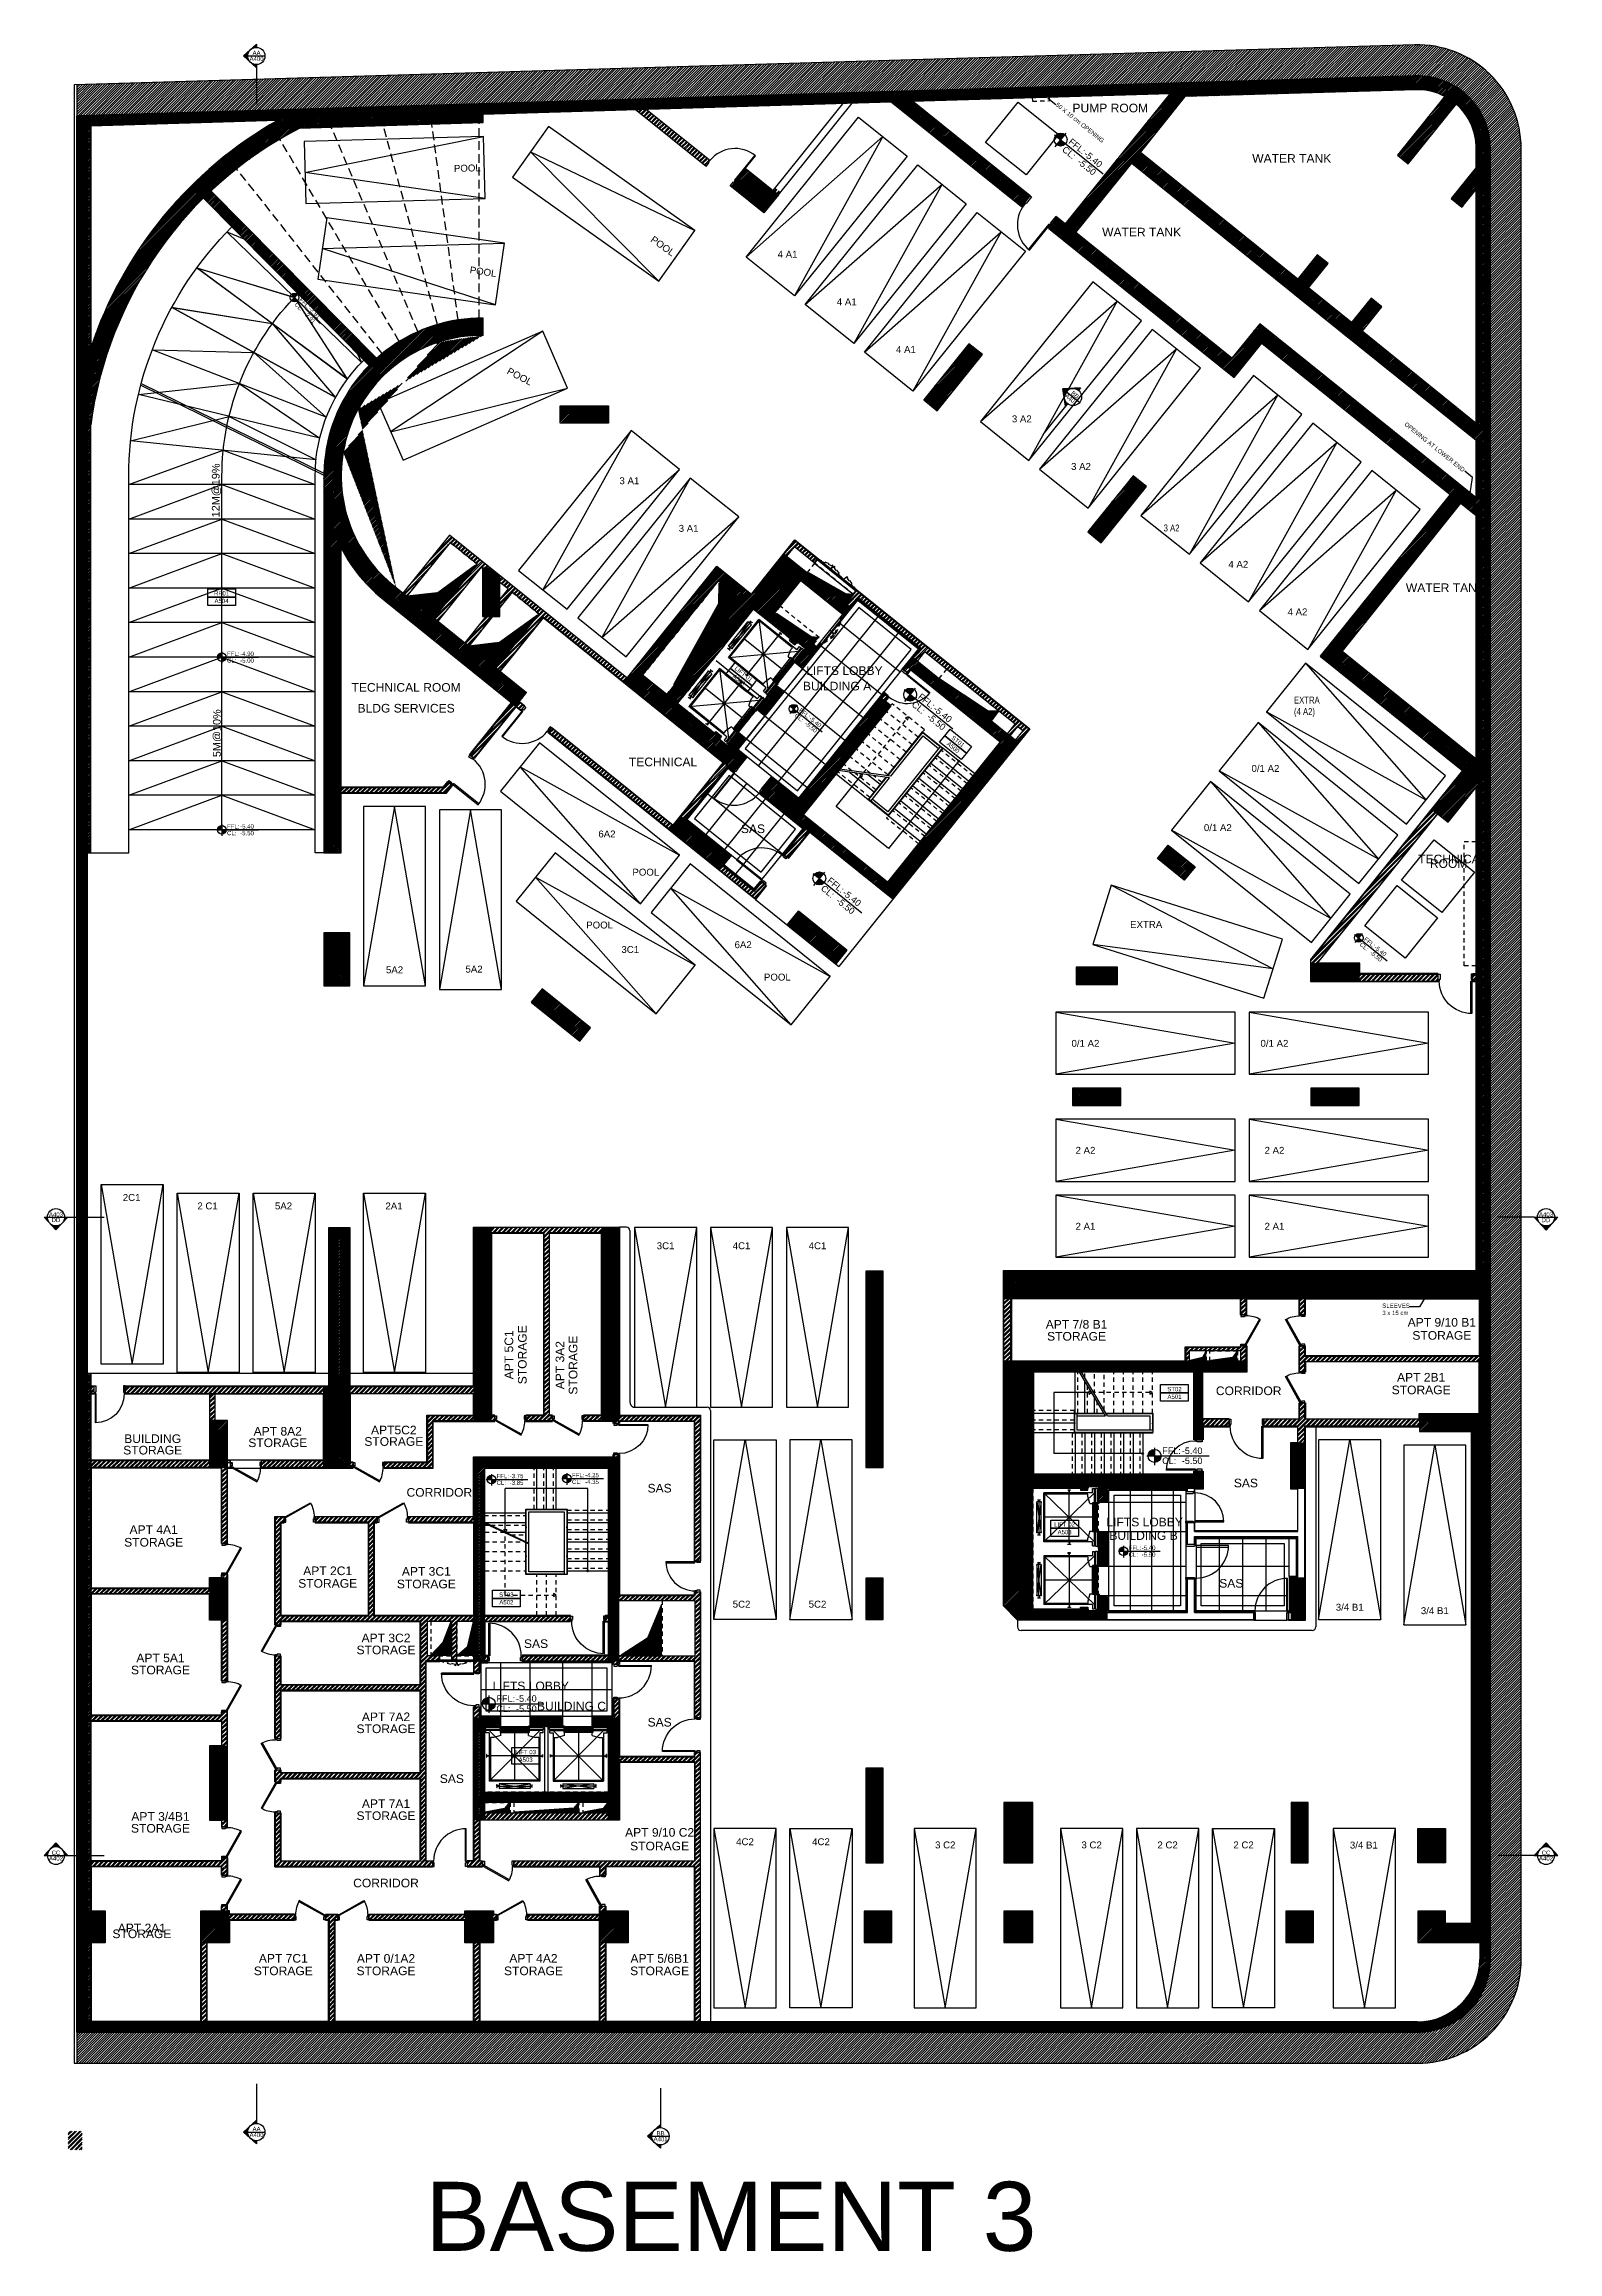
# Model space of a CAD drawing. Header units: inches. Extents: x -0.9 to 43, y -5.5 to 58.5.
import ezdxf
from ezdxf.enums import TextEntityAlignment as Align

# ---------------------------------------------------------------- set-up
doc = ezdxf.new("R2010")
doc.units = ezdxf.units.IN
doc.header["$MEASUREMENT"] = 0
for name, pattern in [('HIDDEN', [0.375, 0.25, -0.125]), ('HIDDEN2', [0.1875, 0.125, -0.0625]), ('S-BASEMENT 3$0$HIDDEN2', [0.1875, 0.125, -0.0625])]:
    doc.linetypes.add(name, pattern=pattern)
doc.layers.get('0').update_dxf_attribs({"linetype": 'CONTINUOUS'})
for name, color, linetype in [('A-ANNO-EVTRTAG', 7, 'CONTINUOUS'), ('A-ANNO-LEVL', 3, 'CONTINUOUS'), ('A-ANNO-RP-TAG', 7, 'CONTINUOUS'), ('A-ANNO-SECT-TAG', 7, 'CONTINUOUS'), ('A-ANNO-STR-TAG', 7, 'CONTINUOUS'), ('A-ANNO-TX-50', 3, 'CONTINUOUS'), ('A-AREAS', 6, 'CONTINUOUS'), ('A-asc', 15, 'CONTINUOUS'), ('A-DIMAXE', 3, 'CONTINUOUS'), ('A-Door', 1, 'CONTINUOUS'), ('A-FC 260', 1, 'CONTINUOUS'), ('A-FLOR-HRAL', 15, 'CONTINUOUS'), ('A-FLOR-STRS', 40, 'CONTINUOUS'), ('A-FLOR-STRS-ARO', 1, 'CONTINUOUS'), ('A-FURNITURE', 30, 'CONTINUOUS'), ('A-HATCH-CONC', 8, 'CONTINUOUS'), ('A-HATCH-WALL', 8, 'CONTINUOUS'), ('a-hidden', 7, 'HIDDEN'), ('A-NOMENCLATURE', 3, 'CONTINUOUS'), ('A-PARK-TXT', 3, 'CONTINUOUS'), ('A-PLASTER', 8, 'CONTINUOUS'), ('A-PORTE', 1, 'CONTINUOUS'), ('A-proj-marble', 137, 'CONTINUOUS'), ('A-proj-wood', 5, 'CONTINUOUS'), ('A-PROJ1H', 9, 'HIDDEN2'), ('A-PROJECTION', 9, 'CONTINUOUS'), ('A-RAMP', 15, 'CONTINUOUS'), ('A-sect-marble', 1, 'CONTINUOUS'), ('a-shaft', 250, 'CONTINUOUS'), ('A-SHAFT-UP', 8, 'HIDDEN2'), ('A-struc', 2, 'CONTINUOUS'), ('A-WALL', 4, 'CONTINUOUS'), ('Parcelle$0$N-PLOT', 5, 'CONTINUOUS'), ('S-BASEMENT 3$0$A-SHAFT-UP', 8, 'S-BASEMENT 3$0$HIDDEN2'), ('S-BASEMENT 3$0$A-STR BASEMENT 1', 2, 'CONTINUOUS'), ('S-BASEMENT 3$0$A-STR BASEMENT TF', 2, 'CONTINUOUS'), ('S-BASEMENT 3$0$A-STR-BASEMENT 3', 2, 'CONTINUOUS'), ('S-BASEMENT 3$0$A-struc', 2, 'CONTINUOUS'), ('S-BASEMENT 3$0$N-PLOT', 5, 'CONTINUOUS')]:
    doc.layers.add(name, color=color, linetype=linetype)
doc.styles.add('A100-STEXT', font='ARIAL.TTF', dxfattribs={"height": 0.25})
doc.styles.add('A50-STEXT', font='ARIAL.TTF', dxfattribs={"height": 0.125})
doc.styles.add('Arial', font='ARIAL.TTF', dxfattribs={"width": 0.8})
doc.styles.add('BLOCK', font='ARIAL.TTF', dxfattribs={"width": 0.8, "height": 0.25})
doc.styles.add('S-BASEMENT 3$0$STYLE1', font='ARIAL.TTF')
doc.styles.add('STYLE1', font='ARIAL.TTF')
pattern_1 = [(45, (-338376.546732, -23743.371716), (-0.022097086912, 0.022097086912), [])]
pattern_2 = [(45, (-338376.54673, -23743.37172), (-0.066291260736, 0.066291260736), []), (45, (-338376.50254, -23743.37172), (-0.066291260736, 0.066291260736), [])]
pattern_3 = [(315, (9e-11, -2e-10), (0.0141421356, 0.0141421356), [])]
pattern_4 = [(45, (-338376.54673, -23743.371716), (-0.035355339059, 0.035355339059), [])]

msp = doc.modelspace()

# ---------------------------------------------------------------- texts
at = {"layer": 'A-ANNO-TX-50', "style": 'A50-STEXT'}
for s, p in [('50 X 10 cm OPENING ', (28.414, 56.696)), ('OPENING AT LOWER END', (38.514, 47.442))]:
    msp.add_text(s, height=0.125, rotation=321.19371, dxfattribs=at).set_placement(p)
at = {"layer": 'A-ANNO-TX-50', "insert": (37.887, 22.001), "char_height": 0.125, "width": 1.11911, "attachment_point": 1, "style": 'A50-STEXT'}
msp.add_mtext('SLEEVES \\P3 x 15 cm ', dxfattribs=at)
at = {"layer": 'A-DIMAXE', "style": 'STYLE1'}
for s, p in [('12M@19%', (4.212, 44.77)), ('5M@10%%%', (4.243, 37.826))]:
    msp.add_text(s, height=0.225, rotation=90.06285, dxfattribs=at).set_placement(p)
at = {"layer": 'A-NOMENCLATURE', "style": 'A100-STEXT'}
for s, p in [('PUMP ROOM', (30.008, 56.624)), ('WATER TANK', (35.264, 55.164)), ('WATER TANK', (30.916, 53.03)), ('WATER TANK', (39.714, 42.732)), ('LIFTS LOBBY', (22.307, 40.331)), ('TECHNICAL ROOM', (9.613, 39.844)), ('BUILDING A', (22.094, 39.883)), ('BLDG SERVICES', (9.613, 39.242)), ('TECHNICAL', (17.054, 37.687)), ('SAS', (19.659, 35.751)), ('TECHNICAL', (39.915, 34.876)), ('ROOM', (39.808, 34.743)), ('APT 7/8 B1', (29.031, 21.403)), ('STORAGE', (29.031, 21.052)), ('APT 9/10 B1', (39.611, 21.462)), ('STORAGE', (39.611, 21.078)), ('APT 2B1', (39.012, 19.868)), ('CORRIDOR', (34.017, 19.474)), ('STORAGE', (39.012, 19.5)), ('BUILDING', (2.272, 18.087)), ('STORAGE', (5.895, 17.969)), ('APT 8A2', (5.895, 18.302)), ('STORAGE', (9.256, 18.006)), ('APT5C2', (9.256, 18.338)), ('STORAGE', (2.272, 17.755)), ('CORRIDOR', (10.575, 16.532)), ('SAS', (16.955, 16.654)), ('SAS', (33.935, 16.804)), ('APT 4A1', (2.3, 15.453)), ('LIFTS LOBBY', (31.003, 15.673)), ('BUILDING B', (30.971, 15.282)), ('STORAGE', (2.3, 15.088)), ('APT 2C1', (7.341, 14.261)), ('APT 3C1', (10.198, 14.244)), ('STORAGE', (7.341, 13.896)), ('STORAGE', (10.198, 13.879)), ('SAS', (33.512, 13.899)), ('APT 3C2', (9.03, 12.317)), ('SAS', (13.376, 12.151)), ('STORAGE', (2.498, 11.388)), ('APT 5A1', (2.498, 11.736)), ('STORAGE', (9.03, 11.969)), ('LIFTS LOBBY', (13.222, 10.927)), ('BUILDING C', (14.402, 10.342)), ('STORAGE', (9.03, 9.686)), ('APT 7A2', (9.03, 10.034)), ('SAS', (16.955, 9.876)), ('SAS', (10.937, 8.241)), ('APT 3/4B1', (2.498, 7.151)), ('STORAGE', (9.03, 7.168)), ('APT 7A1', (9.03, 7.516)), ('STORAGE', (2.498, 6.803)), ('APT 9/10 C2', (16.955, 6.69)), ('STORAGE', (16.955, 6.29)), ('CORRIDOR', (9.03, 5.219)), ('STORAGE', (1.96, 3.748)), ('APT 2A1', (1.96, 3.919)), ('STORAGE', (6.056, 2.675)), ('APT 7C1', (6.056, 3.039)), ('APT 0/1A2', (9.03, 3.039)), ('STORAGE', (9.03, 2.675)), ('STORAGE', (13.301, 2.675)), ('APT 4A2', (13.301, 3.039)), ('APT 5/6B1', (16.955, 3.039)), ('STORAGE', (16.955, 2.675))]:
    msp.add_text(s, height=0.25, dxfattribs=at).set_placement(p, align=Align.MIDDLE)
for s, p in [('APT 5C1', (12.588, 20.516)), ('STORAGE', (12.978, 20.517)), ('APT 3A2', (14.067, 20.216)), ('STORAGE', (14.448, 20.216))]:
    msp.add_text(s, height=0.25, rotation=90, dxfattribs=at).set_placement(p, align=Align.MIDDLE)
at = {"layer": 'A-PARK-TXT', "style": 'Arial'}
for s, rotation, p in [('POOL', 1.61249, (11.385, 54.884)), ('POOL', 324.58053, (17.047, 52.628)), ('4 A1', 360, (20.66, 52.388)), ('POOL', 351.83285, (11.843, 51.884)), ('4 A1', 360, (22.374, 51.01)), ('4 A1', 360, (24.089, 49.631)), ('POOL', 332.41393, (12.904, 48.849)), ('3 A2', 360, (27.445, 47.621)), ('3 A2', 360, (29.16, 46.243)), ('3 A1', 360, (16.079, 45.829)), ('3 A1', 360, (17.794, 44.451)), ('4 A2', 360, (33.716, 43.411)), ('4 A2', 360, (35.43, 42.032)), ('0/1 A2', 360, (34.502, 37.501)), ('0/1 A2', 360, (33.123, 35.787)), ('6A2', 360, (15.429, 35.6)), ('POOL', 360, (16.555, 34.494)), ('POOL', 360, (15.218, 32.963)), ('EXTRA', 360, (31.048, 32.978)), ('3C1', 360, (16.105, 32.254)), ('6A2', 360, (19.375, 32.393)), ('5A2', 360, (9.278, 31.666)), ('5A2', 360, (11.58, 31.686)), ('POOL', 360, (20.365, 31.454)), ('0/1 A2', 360, (29.289, 29.54)), ('0/1 A2', 360, (34.763, 29.54)), ('2 A2', 360, (29.289, 26.44)), ('2 A2', 360, (34.763, 26.44)), ('2C1', 360, (1.662, 25.073)), ('2 C1', 360, (3.862, 24.828)), ('5A2', 360, (6.062, 24.828)), ('2A1', 360, (9.262, 24.828)), ('2 A1', 360, (29.289, 24.24)), ('2 A1', 360, (34.763, 24.24)), ('3C1', 360, (17.128, 23.674)), ('4C1', 360, (19.328, 23.674)), ('4C1', 360, (21.528, 23.674)), ('5C2', 360, (19.328, 13.294)), ('5C2', 360, (21.528, 13.294)), ('3/4 B1', 360, (36.943, 13.21)), ('3/4 B1', 360, (39.408, 13.11)), ('4C2', 360, (19.428, 6.415)), ('4C2', 360, (21.628, 6.415)), ('3 C2', 360, (25.228, 6.322)), ('3 C2', 360, (29.468, 6.322)), ('2 C2', 360, (31.668, 6.322)), ('2 C2', 360, (33.868, 6.322)), ('3/4 B1', 360, (37.352, 6.322))]:
    msp.add_text(s, height=0.2, rotation=rotation, dxfattribs=at).set_placement(p, align=Align.MIDDLE)
at = {"layer": 'A-PARK-TXT', "char_height": 0.2, "width": 2.99192, "attachment_point": 1, "style": 'Arial'}
for s, insert in [('\\P3 A2', (31.553, 44.895)), ('EXTRA\\P(4 A2)', (35.328, 39.578))]:
    msp.add_mtext(s, dxfattribs=dict(at, insert=insert))
at = {"layer": 'S-BASEMENT 3$0$A-STR BASEMENT TF', "style": 'S-BASEMENT 3$0$STYLE1'}
msp.add_text('BASEMENT 3', height=2, dxfattribs=at).set_placement((10.171, -5.434))

# ---------------------------------------------------------------- blocks, each defined once
blk = doc.blocks.new('P100E30G')
for p, q in [((0.03, 1.24), (0.03, 0.3)), ((0.07, 0.3), (0.07, 1.24)), ((0.03, 0.3), (0, 0.3)), ((0, 0.3), (0, 0)), ((0, 0), (0.05, 0)), ((0.03, 0.3), (0.07, 0.3)), ((0.03, 0.25), (0.03, 0.3)), ((0.05, 0.25), (0.03, 0.25)), ((0.05, 0), (0.05, 0.25)), ((0.95, 0), (0.95, 0.25)), ((0.95, 0.25), (0.97, 0.25)), ((1, 0), (0.95, 0)), ((0.97, 0.3), (1, 0.3)), ((0.97, 0.25), (0.97, 0.3)), ((1, 0.3), (1, 0))]:
    blk.add_line(p, q)
blk.add_arc((0.03, 0.3), 0.94, 0, 90)
blk = doc.blocks.new('A-AXIS$0$block-elevator')
at = {"color": 0}
for p, q in [((1.571, 1.555), (-0.109, 1.555)), ((-0.109, 1.5), (-0.109, 1.555)), ((1.571, 1.5), (-0.109, 1.5)), ((1.561, 1.47), (-0.099, 1.47)), ((-0.099, 1.405), (-0.099, 1.47)), ((0, 1.405), (-0.099, 1.405)), ((1.462, 0), (0, 1.47)), ((0, 0), (1.462, 1.47)), ((0, 1.405), (0, 0)), ((0.331, 1.33), (0.126, 1.27)), ((0.311, 1.548), (0.311, 1.507)), ((0.311, 1.548), (1.151, 1.548)), ((0.311, 1.507), (1.151, 1.507)), ((0.311, 1.45), (1.151, 1.45)), ((0.311, 1.45), (0.311, 1.41)), ((0.311, 1.41), (1.151, 1.41)), ((0.331, 1.33), (0.331, 1.41)), ((0.731, 1.41), (0.731, 0)), ((1.131, 1.33), (1.131, 1.41)), ((1.131, 1.33), (1.336, 1.27)), ((1.151, 1.548), (1.151, 1.507)), ((1.151, 1.45), (1.151, 1.41)), ((1.462, 1.405), (1.462, 0)), ((1.561, 1.405), (1.462, 1.405)), ((1.561, 1.405), (1.561, 1.47)), ((1.571, 1.5), (1.571, 1.555)), ((1.606, -0.315), (1.606, 1.585)), ((1.706, -0.315), (1.706, 1.585)), ((1.741, 1.555), (3.421, 1.555)), ((1.741, 1.5), (1.741, 1.555)), ((1.741, 1.5), (3.421, 1.5)), ((1.751, 1.47), (3.411, 1.47)), ((1.751, 1.405), (1.751, 1.47)), ((1.751, 1.405), (1.85, 1.405)), ((3.312, 0), (1.85, 1.47)), ((1.85, 0), (3.312, 1.47)), ((1.85, 1.405), (1.85, 0)), ((2.181, 1.33), (1.976, 1.27)), ((2.161, 1.548), (2.161, 1.507)), ((3.001, 1.548), (2.161, 1.548)), ((3.001, 1.507), (2.161, 1.507)), ((3.001, 1.45), (2.161, 1.45)), ((2.161, 1.45), (2.161, 1.41)), ((3.001, 1.41), (2.161, 1.41)), ((2.181, 1.33), (2.181, 1.41)), ((2.581, 1.41), (2.581, 0)), ((2.981, 1.33), (2.981, 1.41)), ((2.981, 1.33), (3.186, 1.27)), ((3.001, 1.548), (3.001, 1.507)), ((3.001, 1.45), (3.001, 1.41)), ((3.312, 1.405), (3.312, 0)), ((3.312, 1.405), (3.411, 1.405)), ((3.411, 1.405), (3.411, 1.47)), ((3.421, 1.5), (3.421, 1.555)), ((-0.081, 0.773), (-0.081, 0.698)), ((-0.078, 0.773), (-0.081, 0.773)), ((-0.078, 0.698), (-0.081, 0.698)), ((-0.074, 0.742), (-0.076, 0.77)), ((-0.076, 0.7), (-0.074, 0.728)), ((-0.051, 0.738), (-0.07, 0.738)), ((-0.051, 0.732), (-0.07, 0.732)), ((-0.049, 0.74), (-0.049, 0.74)), ((-0.02, 0.74), (-0.049, 0.74)), ((-0.049, 0.731), (-0.049, 0.73)), ((-0.02, 0.73), (-0.049, 0.73)), ((-0.019, 0.739), (-0.02, 0.74)), ((-0.02, 0.73), (-0.019, 0.731)), ((-0.019, 0.739), (-0.019, 0.731)), ((1.481, 0.735), (-0.019, 0.735)), ((0.031, 1.27), (0.031, 0.03)), ((0.126, 1.27), (0.031, 1.27)), ((1.431, 1.27), (1.336, 1.27)), ((1.431, 1.27), (1.431, 0.03)), ((1.481, 0.739), (1.482, 0.74)), ((1.481, 0.739), (1.481, 0.731)), ((1.482, 0.73), (1.481, 0.731)), ((1.482, 0.74), (1.511, 0.74)), ((1.482, 0.73), (1.511, 0.73)), ((1.511, 0.74), (1.511, 0.74)), ((1.511, 0.731), (1.511, 0.73)), ((1.512, 0.738), (1.532, 0.738)), ((1.512, 0.732), (1.532, 0.732)), ((1.536, 0.742), (1.538, 0.77)), ((1.538, 0.7), (1.536, 0.728)), ((1.54, 0.773), (1.543, 0.773)), ((1.54, 0.698), (1.543, 0.698)), ((1.543, 0.773), (1.543, 0.698)), ((1.769, 0.773), (1.769, 0.698)), ((1.772, 0.773), (1.769, 0.773)), ((1.772, 0.698), (1.769, 0.698)), ((1.776, 0.742), (1.774, 0.77)), ((1.774, 0.7), (1.776, 0.728)), ((1.8, 0.738), (1.78, 0.738)), ((1.8, 0.732), (1.78, 0.732)), ((1.801, 0.74), (1.801, 0.74)), ((1.83, 0.74), (1.801, 0.74)), ((1.801, 0.731), (1.801, 0.73)), ((1.83, 0.73), (1.801, 0.73)), ((1.831, 0.739), (1.83, 0.74)), ((1.83, 0.73), (1.831, 0.731)), ((1.831, 0.739), (1.831, 0.731)), ((1.831, 0.735), (3.331, 0.735)), ((1.881, 1.27), (1.976, 1.27)), ((1.881, 1.27), (1.881, 0.03)), ((3.186, 1.27), (3.281, 1.27)), ((3.281, 1.27), (3.281, 0.03)), ((3.331, 0.739), (3.332, 0.74)), ((3.331, 0.739), (3.331, 0.731)), ((3.332, 0.73), (3.331, 0.731)), ((3.332, 0.74), (3.361, 0.74)), ((3.332, 0.73), (3.361, 0.73)), ((3.361, 0.74), (3.361, 0.74)), ((3.361, 0.731), (3.361, 0.73)), ((3.363, 0.738), (3.382, 0.738)), ((3.363, 0.732), (3.382, 0.732)), ((3.386, 0.742), (3.388, 0.77)), ((3.388, 0.7), (3.386, 0.728)), ((3.39, 0.773), (3.393, 0.773)), ((3.39, 0.698), (3.393, 0.698)), ((3.393, 0.773), (3.393, 0.698)), ((1.462, 0), (0, 0)), ((1.431, 0.03), (0.031, 0.03)), ((1.85, 0), (3.312, 0)), ((1.881, 0.03), (3.281, 0.03)), ((0.221, -0.129), (0.221, -0.096)), ((0.221, -0.096), (0.223, -0.096)), ((0.221, -0.183), (0.221, -0.151)), ((0.221, -0.183), (0.223, -0.183)), ((0.223, -0.129), (0.223, -0.096)), ((0.223, -0.183), (0.223, -0.151)), ((0.276, -0.132), (0.226, -0.132)), ((0.276, -0.134), (0.226, -0.134)), ((0.276, -0.146), (0.226, -0.146)), ((0.276, -0.148), (0.226, -0.148)), ((0.279, -0.143), (0.279, -0.137)), ((0.281, -0.075), (1.181, -0.205)), ((0.281, -0.205), (1.181, -0.075)), ((1.181, -0.075), (0.281, -0.075)), ((0.281, -0.075), (0.281, -0.205)), ((0.281, -0.137), (0.281, -0.143)), ((0.281, -0.14), (1.181, -0.14)), ((1.181, -0.205), (0.281, -0.205)), ((1.181, -0.075), (1.181, -0.205)), ((1.181, -0.137), (1.181, -0.143)), ((1.183, -0.143), (1.183, -0.137)), ((1.186, -0.132), (1.236, -0.132)), ((1.186, -0.134), (1.236, -0.134)), ((1.186, -0.146), (1.236, -0.146)), ((1.186, -0.148), (1.236, -0.148)), ((1.239, -0.129), (1.239, -0.096)), ((1.241, -0.096), (1.239, -0.096)), ((1.239, -0.183), (1.239, -0.151)), ((1.241, -0.183), (1.239, -0.183)), ((1.241, -0.129), (1.241, -0.096)), ((1.241, -0.183), (1.241, -0.151)), ((2.071, -0.129), (2.071, -0.096)), ((2.071, -0.096), (2.073, -0.096)), ((2.071, -0.183), (2.071, -0.151)), ((2.071, -0.183), (2.073, -0.183)), ((2.073, -0.129), (2.073, -0.096)), ((2.073, -0.183), (2.073, -0.151)), ((2.126, -0.132), (2.076, -0.132)), ((2.126, -0.134), (2.076, -0.134)), ((2.126, -0.146), (2.076, -0.146)), ((2.126, -0.148), (2.076, -0.148)), ((2.129, -0.143), (2.129, -0.137)), ((3.031, -0.205), (2.131, -0.075)), ((3.031, -0.075), (2.131, -0.205)), ((2.131, -0.075), (3.031, -0.075)), ((2.131, -0.075), (2.131, -0.205)), ((2.131, -0.137), (2.131, -0.143)), ((3.031, -0.14), (2.131, -0.14)), ((2.131, -0.205), (3.031, -0.205)), ((3.031, -0.075), (3.031, -0.205)), ((3.031, -0.137), (3.031, -0.143)), ((3.033, -0.143), (3.033, -0.137)), ((3.036, -0.132), (3.086, -0.132)), ((3.036, -0.134), (3.086, -0.134)), ((3.036, -0.146), (3.086, -0.146)), ((3.036, -0.148), (3.086, -0.148)), ((3.089, -0.129), (3.089, -0.096)), ((3.091, -0.096), (3.089, -0.096)), ((3.089, -0.183), (3.089, -0.151)), ((3.091, -0.183), (3.089, -0.183)), ((3.091, -0.129), (3.091, -0.096)), ((3.091, -0.183), (3.091, -0.151))]:
    blk.add_line(p, q, dxfattribs=at)
for points in [[(0.325, 1.548, 0.414214), (0.331, 1.553), (0.331, 1.592, 0.414214), (0.325, 1.597), (0.296, 1.597), (0.296, 1.594), (0.325, 1.594, -0.414214), (0.328, 1.592), (0.328, 1.553, -0.414214), (0.325, 1.55), (0.296, 1.55), (0.296, 1.548)], [(1.137, 1.55), (1.166, 1.55), (1.166, 1.548), (1.137, 1.548, -0.414214), (1.131, 1.553), (1.131, 1.592, -0.414214), (1.137, 1.597), (1.166, 1.597), (1.166, 1.594), (1.137, 1.594, 0.414214), (1.134, 1.592), (1.134, 1.553, 0.414214)], [(2.175, 1.55), (2.146, 1.55), (2.146, 1.548), (2.175, 1.548, 0.414214), (2.181, 1.553), (2.181, 1.592, 0.414214), (2.175, 1.597), (2.146, 1.597), (2.146, 1.594), (2.175, 1.594, -0.414214), (2.178, 1.592), (2.178, 1.553, -0.414214)], [(2.987, 1.548, -0.414214), (2.981, 1.553), (2.981, 1.592, -0.414214), (2.987, 1.597), (3.016, 1.597), (3.016, 1.594), (2.987, 1.594, 0.414214), (2.984, 1.592), (2.984, 1.553, 0.414214), (2.987, 1.55), (3.016, 1.55), (3.016, 1.548)]]:
    blk.add_lwpolyline(points, format="xyb", close=True, dxfattribs=at)
for centre, radius, start, end in [((-0.078, 0.77), 0.0025, 3.31778, 90), ((-0.078, 0.7), 0.0025, 270, 356.68222), ((-0.07, 0.742), 0.004, 183.31778, 270), ((-0.07, 0.728), 0.004, 90, 176.68222), ((-0.051, 0.74), 0.0015, 270, 0), ((-0.051, 0.731), 0.0015, 0, 90), ((1.512, 0.74), 0.0015, 180, 270), ((1.512, 0.731), 0.0015, 90, 180), ((1.532, 0.742), 0.004, 270, 356.68222), ((1.532, 0.728), 0.004, 3.31778, 90), ((1.54, 0.77), 0.0025, 90, 176.68222), ((1.54, 0.7), 0.0025, 183.31778, 270), ((1.772, 0.77), 0.0025, 3.31778, 90), ((1.772, 0.7), 0.0025, 270, 356.68222), ((1.78, 0.742), 0.004, 183.31778, 270), ((1.78, 0.728), 0.004, 90, 176.68222), ((1.8, 0.74), 0.0015, 270, 0), ((1.8, 0.731), 0.0015, 0, 90), ((3.363, 0.74), 0.0015, 180, 270), ((3.363, 0.731), 0.0015, 90, 180), ((3.382, 0.742), 0.004, 270, 356.68222), ((3.382, 0.728), 0.004, 3.31778, 90), ((3.39, 0.77), 0.0025, 90, 176.68222), ((3.39, 0.7), 0.0025, 183.31778, 270), ((0.226, -0.129), 0.005, 180, 270), ((0.226, -0.151), 0.005, 90, 180), ((0.226, -0.129), 0.003, 180, 270), ((0.226, -0.151), 0.003, 90, 180), ((0.276, -0.137), 0.005, 0, 90), ((0.276, -0.137), 0.003, 0, 90), ((0.276, -0.143), 0.005, 270, 0), ((0.276, -0.143), 0.003, 270, 0), ((1.186, -0.137), 0.005, 90, 180), ((1.186, -0.143), 0.005, 180, 270), ((1.186, -0.137), 0.003, 90, 180), ((1.186, -0.143), 0.003, 180, 270), ((1.236, -0.129), 0.005, 270, 0), ((1.236, -0.129), 0.003, 270, 0), ((1.236, -0.151), 0.005, 0, 90), ((1.236, -0.151), 0.003, 0, 90), ((2.076, -0.129), 0.005, 180, 270), ((2.076, -0.151), 0.005, 90, 180), ((2.076, -0.129), 0.003, 180, 270), ((2.076, -0.151), 0.003, 90, 180), ((2.126, -0.137), 0.005, 0, 90), ((2.126, -0.137), 0.003, 0, 90), ((2.126, -0.143), 0.005, 270, 0), ((2.126, -0.143), 0.003, 270, 0), ((3.036, -0.137), 0.005, 90, 180), ((3.036, -0.143), 0.005, 180, 270), ((3.036, -0.137), 0.003, 90, 180), ((3.036, -0.143), 0.003, 180, 270), ((3.086, -0.129), 0.005, 270, 0), ((3.086, -0.129), 0.003, 270, 0), ((3.086, -0.151), 0.005, 0, 90), ((3.086, -0.151), 0.003, 0, 90)]:
    blk.add_arc(centre, radius, start, end, dxfattribs=at)
blk = doc.blocks.new('Rail3kg')
for p, q in [((3, 0), (-3, 0)), ((-43.5, -58), (-11, -58)), ((-43.5, -60), (-43.5, -58)), ((-43.5, -60), (-11, -60)), ((-8, -5), (-8, -55)), ((-6, -5), (-6, -55)), ((-3, -2), (3, -2)), ((6, -5), (6, -55)), ((8, -5), (8, -55)), ((11, -58), (43.5, -58)), ((11, -60), (43.5, -60)), ((43.5, -60), (43.5, -58))]:
    blk.add_line(p, q)
for centre, radius, start, end in [((-3, -5), 5, 90, 180), ((3, -5), 5, 0, 90), ((-11, -55), 5, 270, 360), ((-11, -55), 3, 270, 0), ((-3, -5), 3, 90, 180), ((3, -5), 3, 0, 90), ((11, -55), 5, 180, 270), ((11, -55), 3, 180, 270)]:
    blk.add_arc(centre, radius, start, end)
blk = doc.blocks.new('T75-3')
for p, q in [((1, 5), (0, 4)), ((0, -4), (0, 4)), ((1, 5), (30, 5)), ((30, 4), (30, 5)), ((32, 3), (51, 3)), ((57, 35), (55, 7)), ((59, 37), (62, 37)), ((62, -38), (62, 37)), ((0, -4), (1, -5)), ((1, -5), (30, -5)), ((30, -5), (30, -4)), ((32, -3), (51, -3)), ((55, -7), (57, -35)), ((59, -38), (62, -38))]:
    blk.add_line(p, q)
for centre, radius, start, end in [((32, 4), 1.5, 180, 270), ((51, 7), 4, 270, 356.68222), ((59, 35), 2.5, 90, 176.68222), ((32, -4), 1.5, 90, 180), ((51, -7), 4, 3.31778, 90), ((59, -35), 2.5, 183.31778, 270)]:
    blk.add_arc(centre, radius, start, end)
blk = doc.blocks.new('ascenseurs')
at = {"layer": 'A-asc'}
for p, q in [((1.6, 0.03), (1.6, 0.03)), ((1.815, 0), (1.87, 0)), ((1.815, -1.68), (1.815, 0)), ((1.87, -1.68), (1.87, 0)), ((0.24, -0.39), (0.11, -0.39)), ((0.11, -1.29), (0.11, -0.39)), ((0.24, -0.39), (0.11, -1.29)), ((0.11, -0.39), (0.24, -1.29)), ((0.175, -0.39), (0.175, -1.29)), ((0.24, -1.29), (0.24, -0.39)), ((1.72, -0.134), (0.315, -0.134)), ((0.315, -1.546), (1.785, -0.134)), ((0.315, -0.134), (1.785, -1.546)), ((0.315, -1.546), (0.315, -0.134)), ((1.585, -0.165), (0.345, -0.165)), ((0.345, -1.515), (0.345, -0.165)), ((1.05, -1.565), (1.05, -0.115)), ((1.585, -0.235), (1.585, -0.165)), ((1.645, -0.44), (1.585, -0.235)), ((1.645, -0.44), (1.725, -0.44)), ((1.72, -0.01), (1.785, -0.01)), ((1.72, -0.134), (1.72, -0.01)), ((1.765, -0.42), (1.725, -0.42)), ((1.725, -0.42), (1.725, -1.26)), ((1.765, -0.42), (1.765, -1.26)), ((1.785, -1.67), (1.785, -0.01)), ((1.862, -0.42), (1.822, -0.42)), ((1.822, -0.42), (1.822, -1.26)), ((1.862, -0.42), (1.862, -1.26)), ((1.725, -0.84), (0.315, -0.84)), ((1.645, -1.24), (1.585, -1.445)), ((1.645, -1.24), (1.725, -1.24)), ((1.765, -1.26), (1.725, -1.26)), ((1.862, -1.26), (1.822, -1.26)), ((0.24, -1.29), (0.11, -1.29)), ((1.72, -1.546), (0.315, -1.546)), ((1.585, -1.515), (0.345, -1.515)), ((1.585, -1.515), (1.585, -1.445)), ((1.72, -1.67), (1.72, -1.546)), ((1.72, -1.67), (1.785, -1.67)), ((1.72, -1.83), (1.72, -1.954)), ((1.72, -1.83), (1.785, -1.83)), ((1.785, -1.83), (1.785, -3.49)), ((1.815, -1.68), (1.87, -1.68)), ((1.815, -1.82), (1.87, -1.82)), ((1.815, -1.82), (1.815, -3.5)), ((1.87, -1.82), (1.87, -3.5)), ((0.24, -2.21), (0.11, -2.21)), ((0.11, -2.21), (0.11, -3.11)), ((0.24, -3.11), (0.11, -2.21)), ((0.11, -3.11), (0.24, -2.21)), ((0.175, -3.11), (0.175, -2.21)), ((0.24, -2.21), (0.24, -3.11)), ((1.72, -1.954), (0.315, -1.954)), ((0.315, -1.954), (1.785, -3.366)), ((0.315, -3.366), (1.785, -1.954)), ((0.315, -1.954), (0.315, -3.366)), ((1.585, -1.985), (0.345, -1.985)), ((0.345, -1.985), (0.345, -3.335)), ((1.05, -1.935), (1.05, -3.385)), ((1.585, -1.985), (1.585, -2.055)), ((1.645, -2.26), (1.585, -2.055)), ((1.645, -2.26), (1.725, -2.26)), ((1.765, -2.24), (1.725, -2.24)), ((1.725, -3.08), (1.725, -2.24)), ((1.765, -3.08), (1.765, -2.24)), ((1.862, -2.24), (1.822, -2.24)), ((1.822, -3.08), (1.822, -2.24)), ((1.862, -3.08), (1.862, -2.24)), ((0.24, -3.11), (0.11, -3.11)), ((1.725, -2.66), (0.315, -2.66)), ((1.645, -3.06), (1.585, -3.265)), ((1.645, -3.06), (1.725, -3.06)), ((1.765, -3.08), (1.725, -3.08)), ((1.862, -3.08), (1.822, -3.08)), ((1.72, -3.366), (0.315, -3.366)), ((1.585, -3.335), (0.345, -3.335)), ((1.585, -3.265), (1.585, -3.335)), ((1.72, -3.366), (1.72, -3.49)), ((1.72, -3.49), (1.785, -3.49)), ((1.815, -3.5), (1.87, -3.5))]:
    blk.add_line(p, q, dxfattribs=at)
for points in [[(1.378, 0), (1.378, -0.055), (1.592, -0.055), (1.592, 0)], [(1.402, 0), (1.402, -0.03), (1.567, -0.03), (1.567, 0)], [(1.378, -3.5), (1.378, -3.445), (1.592, -3.445), (1.592, -3.5)], [(1.402, -3.5), (1.402, -3.47), (1.567, -3.47), (1.567, -3.5)]]:
    blk.add_lwpolyline(points, dxfattribs=at)
for points in [[(1.862, -0.434, 0.414214), (1.868, -0.44), (1.907, -0.44, 0.414214), (1.913, -0.434), (1.913, -0.405), (1.91, -0.405), (1.91, -0.434, -0.414214), (1.907, -0.437), (1.868, -0.437, -0.414214), (1.865, -0.434), (1.865, -0.405), (1.862, -0.405)], [(1.865, -1.246), (1.865, -1.275), (1.862, -1.275), (1.862, -1.246, -0.414214), (1.868, -1.24), (1.907, -1.24, -0.414214), (1.913, -1.246), (1.913, -1.275), (1.91, -1.275), (1.91, -1.246, 0.414214), (1.907, -1.243), (1.868, -1.243, 0.414214)], [(1.865, -2.254), (1.865, -2.225), (1.862, -2.225), (1.862, -2.254, 0.414214), (1.868, -2.26), (1.907, -2.26, 0.414214), (1.913, -2.254), (1.913, -2.225), (1.91, -2.225), (1.91, -2.254, -0.414214), (1.907, -2.257), (1.868, -2.257, -0.414214)], [(1.862, -3.066, -0.414214), (1.868, -3.06), (1.907, -3.06, -0.414214), (1.913, -3.066), (1.913, -3.095), (1.91, -3.095), (1.91, -3.066, 0.414214), (1.907, -3.063), (1.868, -3.063, 0.414214), (1.865, -3.066), (1.865, -3.095), (1.862, -3.095)]]:
    blk.add_lwpolyline(points, format="xyb", close=True, dxfattribs=at)
at = {"layer": 'A-asc', "yscale": 0.0009999999999994458, "zscale": 0.001}
for name, p, xscale, rotation in [('Rail3kg', (0.175, -0.39), -0.0009999999999976694, 180), ('T75-3', (1.05, -0.115), 0.0009999999999994458, 90), ('T75-3', (1.05, -1.565), -0.0009999999999994458, 90), ('T75-3', (1.05, -1.935), 0.0009999999999994458, 90), ('Rail3kg', (0.175, -2.21), -0.0009999999999976694, 180), ('T75-3', (1.05, -3.385), -0.0009999999999994458, 90)]:
    blk.add_blockref(name, p, dxfattribs=dict(at, xscale=xscale, rotation=rotation))
at = {"layer": 'A-asc', "xscale": 0.0009999999999976694, "yscale": 0.0009999999999994458, "zscale": 0.001}
for p in [(0.175, -1.29), (0.175, -3.11)]:
    blk.add_blockref('Rail3kg', p, dxfattribs=at)
blk = doc.blocks.new('ST_TAG')
at = {"color": 7}
for points in [[(-0.008, 0.0048), (0.008, 0.0048), (0.008, 0), (-0.008, 0)], [(-0.008, 0), (0.008, 0), (0.008, -0.0048), (-0.008, -0.0048)]]:
    blk.add_lwpolyline(points, close=True, dxfattribs=at)
at = {"color": 7, "style": 'BLOCK'}
blk.add_attdef('ST', text='', height=0.0025, dxfattribs=at).set_placement((0, 0.0022), align=Align.MIDDLE)
blk.add_attdef('DWG', text='', height=0.0025, rotation=360, dxfattribs=at).set_placement((0, -0.0022), align=Align.MIDDLE)
blk = doc.blocks.new('EVTRTAG')
at = {"color": 7}
for points in [[(-0.008, 0.0048), (0.008, 0.0048), (0.008, 0), (-0.008, 0)], [(-0.008, 0), (0.008, 0), (0.008, -0.0048), (-0.008, -0.0048)]]:
    blk.add_lwpolyline(points, close=True, dxfattribs=at)
at = {"color": 7, "style": 'BLOCK'}
blk.add_attdef('EVTR', text='', height=0.0025, dxfattribs=at).set_placement((0, 0.0022), align=Align.MIDDLE)
blk.add_attdef('DWG', text='', height=0.0025, rotation=360, dxfattribs=at).set_placement((0, -0.0022), align=Align.MIDDLE)
blk = doc.blocks.new('P090E28D')
at = {"layer": 'A-PORTE'}
for p, q in [((-0.94, 0.06), (-0.1, 0.06)), ((-0.1, 0.03), (-0.94, 0.03)), ((-0.1, 0.06), (-0.1, 0.03))]:
    blk.add_line(p, q, dxfattribs=at)
for points in [[(-0.05, 0.87), (-0.1, 0.87), (-0.1, 0.9), (0.1, 0.9), (0.1, 0.85), (-0.05, 0.85)], [(-0.05, 0.03), (-0.1, 0.03), (-0.1, 0), (0.1, 0), (0.1, 0.05), (-0.05, 0.05)]]:
    blk.add_lwpolyline(points, close=True, dxfattribs=at)
blk.add_arc((-0.1, 0.03), 0.84, 90, 180, dxfattribs=at)
blk = doc.blocks.new('P100E18D')
at = {"layer": 'A-PORTE'}
for p, q in [((1.015, 0.06), (0.075, 0.06)), ((0.075, 0.03), (0.075, 0.06)), ((0.075, 0.03), (1.015, 0.03))]:
    blk.add_line(p, q, dxfattribs=at)
for points in [[(-0.075, 0.95), (0.025, 0.95), (0.025, 0.97), (0.075, 0.97), (0.075, 1), (-0.075, 1)], [(-0.075, 0.05), (0.025, 0.05), (0.025, 0.03), (0.075, 0.03), (0.075, 0), (-0.075, 0)]]:
    blk.add_lwpolyline(points, close=True, dxfattribs=at)
blk.add_arc((0.075, 0.03), 0.94, 0, 90, dxfattribs=at)
blk = doc.blocks.new('P100E23G')
at = {"layer": 'A-PORTE'}
for p, q in [((-0.06, 1.04), (-0.06, 0.1)), ((-0.03, 0.1), (-0.03, 1.04)), ((-1, 0.1), (-1, -0.1)), ((-0.97, 0.1), (-1, 0.1)), ((-0.97, 0.05), (-0.97, 0.1)), ((-0.95, 0.05), (-0.97, 0.05)), ((-0.95, -0.1), (-0.95, 0.05)), ((-0.06, 0.1), (-0.02, 0.1)), ((-0.05, -0.1), (-0.05, 0.05)), ((-0.05, 0.05), (-0.03, 0.05)), ((-0.03, 0.05), (-0.03, 0.1)), ((-0.03, 0.1), (0, 0.1)), ((0, 0.1), (0, -0.1)), ((-1, -0.1), (-0.95, -0.1)), ((0, -0.1), (-0.05, -0.1))]:
    blk.add_line(p, q, dxfattribs=at)
blk.add_arc((-0.03, 0.1), 0.94, 90, 180, dxfattribs=at)
blk = doc.blocks.new('P90E18H')
at = {"layer": 'A-PORTE'}
for p, q in [((-0.165, -0.03), (-0.165, 0)), ((-0.165, 0), (-0.015, 0)), ((-0.015, 0), (-0.015, -0.05)), ((-0.165, -0.03), (-0.578, -0.762)), ((-0.551, -0.776), (-0.139, -0.045)), ((-0.139, -0.045), (-0.165, -0.03)), ((-0.115, -0.03), (-0.165, -0.03)), ((-0.115, -0.05), (-0.115, -0.03)), ((-0.015, -0.05), (-0.115, -0.05)), ((-0.165, -0.87), (-0.165, -0.9)), ((-0.115, -0.87), (-0.165, -0.87)), ((-0.165, -0.9), (-0.015, -0.9)), ((-0.015, -0.85), (-0.115, -0.85)), ((-0.115, -0.85), (-0.115, -0.87)), ((-0.015, -0.9), (-0.015, -0.85))]:
    blk.add_line(p, q, dxfattribs=at)
blk.add_arc((-0.165, -0.03), 0.84, 240.58547, 270, dxfattribs=at)
blk = doc.blocks.new('LVTAG_P')
for p, q in [((-0.00301, 0), (0.02113, 0)), ((0, 0.00314), (0, -0.00353))]:
    blk.add_line(p, q)
at = {"const_width": 0.0025}
for points in [[(0, 0.00125, 0.414214), (-0.00125, 0, 1)], [(0, -0.00125, 0.414214), (0.00125, 0, 1)]]:
    blk.add_lwpolyline(points, format="xyb", dxfattribs=at)
blk.add_circle((0, 0), 0.0025)
at = {"style": 'BLOCK'}
for s, p in [('FFL:', (0.00297, 0.00076)), ('CL:', (0.00294, -0.00312))]:
    blk.add_text(s, height=0.0025, dxfattribs=at).set_placement(p)
for p in [(0.01054, 0.00076), (0.01054, -0.00313)]:
    blk.add_attdef('+00.00', p, '', height=0.0025, dxfattribs=at)
blk = doc.blocks.new('P100E21.5D')
at = {"layer": 'A-PORTE'}
for p, q in [((0.03, 0.2), (0.03, 1.14)), ((0.06, 1.14), (0.06, 0.2)), ((0.03, 0.2), (0, 0.2)), ((0, 0.2), (0, 0.05)), ((0, 0.05), (0.05, 0.05)), ((0.06, 0.2), (0.02, 0.2)), ((0.03, 0.15), (0.03, 0.2)), ((0.05, 0.15), (0.03, 0.15)), ((0.05, 0.05), (0.05, 0.15)), ((0.95, 0.05), (0.95, 0.15)), ((0.95, 0.15), (0.97, 0.15)), ((1, 0.05), (0.95, 0.05)), ((0.97, 0.2), (1, 0.2)), ((0.97, 0.15), (0.97, 0.2)), ((1, 0.2), (1, 0.05))]:
    blk.add_line(p, q, dxfattribs=at)
blk.add_arc((0.03, 0.2), 0.94, 0, 90, dxfattribs=at)
blk = doc.blocks.new('P90E16.5D')
at = {"layer": 'A-PORTE'}
for p, q in [((0, 0), (0, -0.05)), ((0.265, 0), (0, 0)), ((0.265, -0.03), (0.265, 0)), ((0, -0.05), (0.215, -0.05)), ((0.215, -0.05), (0.215, -0.03)), ((0.215, -0.03), (0.265, -0.03)), ((0, -0.9), (0, -0.85)), ((0, -0.85), (0.215, -0.85)), ((0.265, -0.9), (0, -0.9)), ((0.215, -0.85), (0.215, -0.87)), ((0.215, -0.87), (0.265, -0.87)), ((1.105, -0.84), (0.265, -0.84)), ((0.265, -0.84), (0.265, -0.88)), ((0.265, -0.87), (1.105, -0.87)), ((0.265, -0.87), (0.265, -0.9))]:
    blk.add_line(p, q, dxfattribs=at)
blk.add_arc((0.265, -0.87), 0.84, 0, 90, dxfattribs=at)
blk = doc.blocks.new('P100E26.5G')
at = {"layer": 'A-PORTE'}
for p, q in [((-0.06, 1.205), (-0.06, 0.265)), ((-0.03, 0.265), (-0.03, 1.205)), ((-1, 0.265), (-1, 0)), ((-0.97, 0.265), (-1, 0.265)), ((-0.97, 0.215), (-0.97, 0.265)), ((-0.95, 0.215), (-0.97, 0.215)), ((-0.06, 0.265), (-0.02, 0.265)), ((-0.05, 0), (-0.05, 0.215)), ((-0.05, 0.215), (-0.03, 0.215)), ((0, 0), (-0.05, 0)), ((-0.03, 0.215), (-0.03, 0.265)), ((-0.03, 0.265), (0, 0.265)), ((0, 0.265), (0, 0)), ((-1, 0), (-0.95, 0))]:
    blk.add_line(p, q, dxfattribs=at)
blk.add_lwpolyline([(-0.95, 0), (-0.95, 0.215)], dxfattribs=at)
blk.add_arc((-0.03, 0.265), 0.94, 90, 180, dxfattribs=at)
blk = doc.blocks.new('P100E15D')
for p, q in [((-0.06, 1.09), (-0.06, 0.15)), ((-0.03, 0.15), (-0.03, 1.09)), ((-0.97, 0.15), (-1, 0.15)), ((-1, 0.15), (-1, 0)), ((-1, 0), (-0.95, 0)), ((-0.97, 0.1), (-0.97, 0.15)), ((-0.95, 0.1), (-0.97, 0.1)), ((-0.95, 0), (-0.95, 0.1)), ((-0.06, 0.15), (-0.02, 0.15)), ((-0.05, 0), (-0.05, 0.1)), ((-0.05, 0.1), (-0.03, 0.1)), ((0, 0), (-0.05, 0)), ((-0.03, 0.15), (0, 0.15)), ((-0.03, 0.1), (-0.03, 0.15)), ((0, 0.15), (0, 0))]:
    blk.add_line(p, q)
blk.add_arc((-0.03, 0.15), 0.94, 90, 180)
blk = doc.blocks.new('P90E21.5D')
at = {"layer": 'A-PORTE'}
for p, q in [((0, 0), (-0.031, -0.039)), ((0.168, -0.135), (0, 0)), ((-0.031, -0.039), (0.097, -0.142)), ((0.097, -0.142), (0.11, -0.127)), ((0.11, -0.127), (0.149, -0.158)), ((0.13, -0.181), (0.155, -0.15)), ((0.785, -0.708), (0.13, -0.181)), ((0.149, -0.158), (0.168, -0.135)), ((0.149, -0.158), (0.803, -0.685)), ((-0.564, -0.701), (-0.533, -0.662)), ((-0.396, -0.836), (-0.564, -0.701)), ((-0.533, -0.662), (-0.404, -0.766)), ((-0.404, -0.766), (-0.417, -0.781)), ((-0.417, -0.781), (-0.378, -0.813)), ((-0.378, -0.813), (-0.396, -0.836))]:
    blk.add_line(p, q, dxfattribs=at)
blk.add_arc((0.149, -0.158), 0.84, 231.19371, 321.19371, dxfattribs=at)
blk = doc.blocks.new('SCT_TAG_L')
h = blk.add_hatch(color=256)
h.paths.add_polyline_path([(-0.371, 0.343), (0, 0.685), (0, 0.593, 0.755389), (-0.131, 0.13), (-0.131, 0.121)])
h.paths.add_polyline_path([(-0.131, 0.121), (-0.131, 0.13, 0.139348), (0, 0.093), (0, 0)])
for p, q in [((0, 0.685), (-0.371, 0.343)), ((0, 0.685), (0, 0.593)), ((0, 0), (-0.371, 0.343)), ((0, 0.093), (0, 0)), ((0, 0), (0, -1.051))]:
    blk.add_line(p, q)
at = {"ltscale": 4}
blk.add_line((-0.25, 0.343), (0.25, 0.343), dxfattribs=at)
blk.add_circle((0, 0.343), 0.25)
at = {"color": 7, "style": 'BLOCK', "width": 0.8}
for tag, p in [('SCT.NO.', (0.006, 0.431)), ('DWG', (0.006, 0.26))]:
    blk.add_attdef(tag, text='', height=0.125, dxfattribs=at).set_placement(p, align=Align.MIDDLE)
blk = doc.blocks.new('SCT_TAG_L_2')
h = blk.add_hatch(color=256)
h.paths.add_polyline_path([(-0.371, -0.343), (0, 0), (0, -0.093, 0.755389), (-0.131, -0.555), (-0.131, -0.564)])
h.paths.add_polyline_path([(-0.131, -0.564), (-0.131, -0.555, 0.139348), (0, -0.593), (0, -0.685)])
for p, q in [((0, 1.051), (0, 0)), ((0, 0), (-0.371, -0.343)), ((0, 0), (0, -0.093)), ((0, -0.685), (-0.371, -0.343)), ((0, -0.593), (0, -0.685))]:
    blk.add_line(p, q)
at = {"ltscale": 4}
blk.add_line((-0.25, -0.343), (0.25, -0.343), dxfattribs=at)
blk.add_circle((0, -0.343), 0.25)
at = {"color": 7, "style": 'BLOCK', "width": 0.8}
for tag, p in [('SCT.NO.', (0.006, -0.254)), ('DWG', (0.006, -0.425))]:
    blk.add_attdef(tag, text='', height=0.125, dxfattribs=at).set_placement(p, align=Align.MIDDLE)
blk = doc.blocks.new('SCT_TAG_D')
h = blk.add_hatch(color=256)
h.paths.add_polyline_path([(0, -0.0074), (-0.0069, 0), (-0.005, 0, 0.755389), (0.0043, -0.0026), (0.0044, -0.0026)])
h.paths.add_polyline_path([(0.0044, -0.0026), (0.0043, -0.0026, 0.139348), (0.005, 0), (0.0069, 0)])
for p, q in [((-0.0069, 0), (0.0069, 0)), ((-0.0069, 0), (0, -0.0074)), ((0.0069, 0), (0, -0.0074)), ((0.0069, 0), (0.0279, 0))]:
    blk.add_line(p, q)
blk.add_circle((0, 0), 0.005)
at = {"color": 7, "style": 'BLOCK', "width": 0.8}
for tag, p in [('DWG', (0, 0.0016)), ('SCT.NO.', (0, -0.0016))]:
    blk.add_attdef(tag, text='', height=0.0025, dxfattribs=at).set_placement(p, align=Align.MIDDLE)
blk = doc.blocks.new('SCT_TAG_D_2')
h = blk.add_hatch(color=256)
h.paths.add_polyline_path([(0.343, -0.371), (0, 0), (0.093, 0, 0.755389), (0.555, -0.131), (0.564, -0.131)])
h.paths.add_polyline_path([(0.564, -0.131), (0.555, -0.131, 0.139348), (0.593, 0), (0.685, 0)])
for p, q in [((0, 0), (-1.051, 0)), ((0, 0), (0.685, 0)), ((0, 0), (0.343, -0.371)), ((0.685, 0), (0.343, -0.371))]:
    blk.add_line(p, q)
blk.add_circle((0.343, 0), 0.25)
at = {"color": 7, "style": 'BLOCK', "width": 0.8}
for tag, p in [('DWG', (0.343, 0.08)), ('SCT.NO.', (0.343, -0.081))]:
    blk.add_attdef(tag, text='', height=0.125, dxfattribs=at).set_placement(p, align=Align.MIDDLE)
blk = doc.blocks.new('A$C1FD23355')
at = {"layer": 'A-ANNO-SECT-TAG'}
blk.add_blockref('SCT_TAG_L', (5.275, 57.788), dxfattribs=at).add_auto_attribs({'SCT.NO.': 'AA', 'DWG': 'A400'})
at = {"layer": 'A-ANNO-SECT-TAG', "rotation": 321.193709363212}
blk.add_blockref('SCT_TAG_L', (28.712, 47.988), dxfattribs=at).add_auto_attribs({'SCT.NO.': 'BB', 'DWG': 'A401'})
at = {"layer": 'A-ANNO-SECT-TAG', "ltscale": 4, "xscale": 50, "yscale": 50, "zscale": 50}
blk.add_blockref('SCT_TAG_D', (-0.529, 24.501), dxfattribs=at).add_auto_attribs({'DWG': 'A403', 'SCT.NO.': 'DD'})
at = {"layer": 'A-ANNO-SECT-TAG', "ltscale": 4}
for name, p, values in [('SCT_TAG_D_2', (42.286, 24.501), {'SCT.NO.': 'DD', 'DWG': 'A403'}), ('SCT_TAG_L_2', (5.275, -1.65), {'DWG': 'A400', 'SCT.NO.': 'AA'}), ('SCT_TAG_L_2', (16.978, -1.773), {'DWG': 'A401', 'SCT.NO.': 'BB'})]:
    blk.add_blockref(name, p, dxfattribs=at).add_auto_attribs(values)
ref = blk.add_blockref('SCT_TAG_D', (-0.529, 6.013), dxfattribs=dict(at, xscale=-50, yscale=50, zscale=50, rotation=180))
ref.add_attrib('DWG', 'A402', dxfattribs={"layer": '0', "color": 7, "height": 0.125, "style": 'BLOCK', "width": 0.8}).set_placement((-0.529, 5.934), align=Align.MIDDLE)
ref.add_attrib('SCT.NO.', 'CC', dxfattribs={"layer": '0', "color": 7, "height": 0.125, "style": 'BLOCK', "width": 0.8}).set_placement((-0.529, 6.095), align=Align.MIDDLE)
at = {"layer": 'A-ANNO-SECT-TAG'}
ref = blk.add_blockref('SCT_TAG_D_2', (42.286, 6.013), dxfattribs=dict(at, xscale=-1, rotation=180))
ref.add_attrib('SCT.NO.', 'CC', dxfattribs={"layer": '0', "color": 7, "height": 0.125, "style": 'BLOCK', "width": 0.8}).set_placement((42.629, 6.095), align=Align.MIDDLE)
ref.add_attrib('DWG', 'A402', dxfattribs={"layer": '0', "color": 7, "height": 0.125, "style": 'BLOCK', "width": 0.8}).set_placement((42.629, 5.934), align=Align.MIDDLE)
blk = doc.blocks.new('P90E23D')
at = {"layer": 'A-PORTE'}
for p, q in [((0, 0), (0.05, 0)), ((0, -0.23), (0, 0)), ((0.05, 0), (0.05, -0.18)), ((0.9, 0), (0.85, 0)), ((0.85, 0), (0.85, -0.18)), ((0.9, -0.23), (0.9, 0)), ((0.03, -0.23), (0, -0.23)), ((0.05, -0.18), (0.03, -0.18)), ((0.03, -0.18), (0.03, -0.23)), ((0.84, -1.07), (0.84, -0.23)), ((0.84, -0.23), (0.88, -0.23)), ((0.85, -0.18), (0.87, -0.18)), ((0.87, -0.18), (0.87, -0.23)), ((0.87, -0.23), (0.87, -1.07)), ((0.87, -0.23), (0.9, -0.23))]:
    blk.add_line(p, q, dxfattribs=at)
blk.add_arc((0.87, -0.23), 0.84, 180, 270, dxfattribs=at)
blk = doc.blocks.new('P90E18D')
at = {"layer": 'A-PORTE'}
for p, q in [((0, -0.015), (0.05, -0.015)), ((0, -0.165), (0, -0.015)), ((0.03, -0.165), (0, -0.165)), ((0.06, -0.165), (0.02, -0.165)), ((0.05, -0.115), (0.03, -0.115)), ((0.03, -0.115), (0.03, -0.165)), ((0.03, -0.165), (0.03, -1.005)), ((0.05, -0.015), (0.05, -0.115)), ((0.06, -1.005), (0.06, -0.165)), ((0.9, -0.015), (0.85, -0.015)), ((0.85, -0.015), (0.85, -0.115)), ((0.85, -0.115), (0.87, -0.115)), ((0.87, -0.115), (0.87, -0.165)), ((0.87, -0.165), (0.9, -0.165)), ((0.9, -0.165), (0.9, -0.015))]:
    blk.add_line(p, q, dxfattribs=at)
blk.add_arc((0.03, -0.165), 0.84, 270, 360, dxfattribs=at)
blk = doc.blocks.new('S-BASEMENT 3$0$A$C6BB04C96')
at = {"layer": 'S-BASEMENT 3$0$A-STR BASEMENT 1'}
blk.add_lwpolyline([(14.954, 29.989), (13.552, 31.117), (13.238, 30.727), (14.641, 29.599)], close=True, dxfattribs=at)

# ---------------------------------------------------------------- hatches: boundary and pattern name
at = {"layer": 'A-HATCH-CONC'}
h = msp.add_hatch(dxfattribs=at)
h.set_pattern_fill('ANSI31', color=256, scale=0.4, style=0)
h.set_pattern_definition(pattern_4)
h.paths.add_polyline_path([(23.524, 57.998), (22.227, 57.959), (22.996, 57.341)])
h.paths.add_polyline_path([(30.558, 58.207), (23.524, 57.998), (22.996, 57.341), (23.306, 57.091), (29.816, 57.285)])
h.paths.add_polyline_path([(33.121, 58.284), (30.558, 58.207), (29.816, 57.285), (32.38, 57.361)])
h.paths.add_polyline_path([(40.56, 57.959, 0.137245), (39.021, 58.453, 0.016795), (38.819, 58.453), (33.121, 58.284), (32.38, 57.361), (38.846, 57.554, -0.144013), (39.992, 57.253)])
h.paths.add_polyline_path([(40.56, 57.959), (39.992, 57.253, -0.262927), (41.008, 55.455), (41.008, 55.405), (41.771, 56.353, 0.172602)])
h.paths.add_polyline_path([(40.892, 57.025), (41.096, 56.861), (41.001, 56.742), (40.797, 56.907)], flags=24)
h.paths.add_polyline_path([(41.143, 57.337), (41.347, 57.173), (41.252, 57.054), (41.047, 57.219)], flags=24)
h = msp.add_hatch(dxfattribs=at)
h.set_pattern_fill('ANSI31', color=256, scale=0.4, style=0)
h.set_pattern_definition(pattern_4)
h.paths.add_polyline_path([(22.227, 57.959), (0.078, 57.3), (0.078, 56.4), (23.306, 57.091)])
h = msp.add_hatch(dxfattribs=at)
h.set_pattern_fill('ANSI31', color=256, scale=0.25, style=0)
h.paths.add_polyline_path([(31.738, 57.042), (32.181, 56.955), (38.858, 57.154, -0.128245), (39.694, 56.962), (39.949, 57.279, 0.137877), (38.846, 57.554), (0.928, 56.425), (0.928, 56.137), (1.328, 56.137), (23.666, 56.802), (27.438, 53.769), (27.688, 54.081), (24.282, 56.82)])
h = msp.add_hatch(dxfattribs=at)
h.set_pattern_fill('ANSI31', color=256, scale=0.25, style=0)
h.set_pattern_definition(pattern_1)
h.paths.add_polyline_path([(36.404, 41.143), (39.851, 45.429), (34.396, 49.816), (33.594, 48.818), (28.217, 53.142), (28.467, 53.454), (28.701, 53.266), (31.738, 57.042), (32.181, 56.955), (30.881, 55.338), (35.439, 51.671), (35.189, 51.36), (30.63, 55.026), (29.013, 53.015), (33.533, 49.381), (34.335, 50.378), (40.608, 45.333), (40.608, 44.82), (40.163, 45.178), (36.724, 40.886)])
h = msp.add_hatch(dxfattribs=at)
h.set_pattern_fill('ANSI31', color=256, scale=0.25, style=0)
h.paths.add_polyline_path([(40.277, 57.048), (39.949, 57.279), (38.324, 55.258), (38.635, 55.007)])
h = msp.add_hatch(dxfattribs=at)
h.set_pattern_fill('ANSI31', color=256, scale=0.25, style=0)
h.paths.add_polyline_path([(40.277, 57.048), (40.026, 56.736, -0.216671), (40.608, 55.455), (40.608, 54.908), (41.008, 55.405), (41.008, 55.455, 0.218656)])
h = msp.add_hatch(dxfattribs=at)
h.set_pattern_fill('ANSI31', color=256, scale=0.25, style=0)
h.paths.add_polyline_path([(0.928, 56.425), (0.928, 56.125), (0.378, 56.109), (0.378, 1.2), (0.478, 1.2), (0.478, 0.9), (0.078, 0.9), (0.078, 56.4)])
h = msp.add_hatch(dxfattribs=at)
h.set_pattern_fill('ANSI31', color=256, scale=0.25, style=0)
h.set_pattern_definition(pattern_1)
h.paths.add_polyline_path([(7.088, 56.308), (5.909, 56.273, 0.193865), (0.378, 49.356), (0.378, 45.97, -0.295101)])
h = msp.add_hatch(dxfattribs=at)
h.set_pattern_fill('ANSI31', color=256, scale=0.25, style=0)
h.paths.add_polyline_path([(11.842, 56.2), (11.842, 56.45), (7.088, 56.308, 0.013555), (6.533, 56.042)])
h = msp.add_hatch(dxfattribs=at)
h.set_pattern_fill('ANSI31', color=256, scale=0.4, style=0)
h.set_pattern_definition(pattern_4)
edge = h.paths.add_edge_path()
edge.add_line((41.008, 46.868), (41.009, 54.767))
edge.add_line((41.009, 54.767), (41.008, 55.239))
edge.add_line((41.008, 55.239), (41.008, 55.371))
edge.add_line((41.008, 55.371), (41.008, 55.405))
edge.add_line((41.008, 55.405), (41.771, 56.353))
edge.add_arc((38.908, 55.455), 3, 0, 17.4255, ccw=False)
edge.add_line((41.908, 55.455), (41.908, 47.987))
edge.add_line((41.908, 47.987), (41.008, 46.868))
h = msp.add_hatch(dxfattribs=at)
h.set_pattern_fill('ANSI31', color=256, scale=0.25, style=0)
h.paths.add_polyline_path([(0.478, 56.112), (0.378, 56.109), (0.378, 49.356, -0.007013), (0.478, 49.673)])
h = msp.add_hatch(dxfattribs=at)
h.set_pattern_fill('ANSI31', color=256, scale=0.25, style=0)
h.paths.add_polyline_path([(41.008, 54.767), (41.008, 55.405), (39.882, 54.005), (40.194, 53.754)])
h = msp.add_hatch(dxfattribs=at)
h.set_pattern_fill('ANSI31', color=256, scale=0.25, style=0)
h.paths.add_polyline_path([(20.395, 54.107), (19.46, 54.859), (19.04, 54.337), (19.975, 53.585)])
h = msp.add_hatch(dxfattribs=at)
h.set_pattern_fill('ANSI31', color=256, scale=0.25, style=0)
h.set_pattern_definition(pattern_1)
h.paths.add_polyline_path([(41.008, 54.767), (40.608, 54.269), (40.608, 47.489), (37.305, 50.162), (37.059, 49.856), (40.608, 47.001), (40.608, 46.371), (41.008, 46.868)])
h.paths.add_polyline_path([(41.008, 46.868), (40.608, 46.371), (40.608, 45.333), (40.101, 45.741), (39.049, 44.431), (39.362, 44.179), (40.163, 45.178), (40.608, 44.82), (40.608, 43.177), (41.008, 42.855)])
h.paths.add_polyline_path([(41.008, 42.855), (40.608, 43.177), (40.608, 41.238), (41.008, 41.238)])
h = msp.add_hatch(dxfattribs=at)
h.set_pattern_fill('ANSI31', color=256, scale=0.25, style=0)
h.set_pattern_definition(pattern_1)
h.paths.add_polyline_path([(3.959, 54.224, 0.006609), (3.743, 54.016), (8.541, 49.17, -0.016403), (8.758, 49.377)])
h.paths.add_polyline_path([(6.729, 50.788), (7.054, 50.46), (7.19, 50.594), (6.865, 50.923)], flags=25)
h.paths.add_polyline_path([(6.465, 51.058), (6.761, 50.759), (6.895, 50.891), (6.598, 51.19)], flags=25)
h = msp.add_hatch(dxfattribs=at)
h.set_pattern_fill('ANSI31', color=256, scale=0.25, style=0)
h.paths.add_polyline_path([(36.315, 52.122), (36.003, 52.373), (35.439, 51.671), (35.44, 51.671), (35.189, 51.36), (35.5, 51.109)])
h = msp.add_hatch(dxfattribs=at)
h.set_pattern_fill('ANSI31', color=256, scale=0.25, style=0)
h.paths.add_polyline_path([(35.751, 51.421), (35.5, 51.109), (36.747, 50.106), (36.995, 50.414)])
h = msp.add_hatch(dxfattribs=at)
h.set_pattern_fill('ANSI31', color=256, scale=0.25, style=0)
h.set_pattern_definition(pattern_1)
edge = h.paths.add_edge_path()
edge.add_line((9.44, 42), (10.238, 42))
edge.add_line((10.238, 42), (9.321, 42.737))
edge.add_arc((11.806, 45.966), 4.074, 170.16595, 232.41406, ccw=False)
edge.add_arc((11.806, 45.966), 4.074, 151.66448, 170.16595, ccw=False)
edge.add_arc((11.806, 45.966), 4.074, 108.07068, 151.66448, ccw=False)
edge.add_arc((11.806, 45.966), 4.074, 89.50049, 108.07068, ccw=False)
edge.add_line((11.842, 50.04), (11.846, 50.54))
edge.add_arc((11.806, 45.966), 4.574, 89.50049, 115.12615)
edge.add_arc((11.806, 45.966), 4.574, 115.12615, 135.54641)
edge.add_arc((11.806, 45.966), 4.574, 135.54641, 154.99137)
edge.add_arc((11.806, 45.966), 4.574, 154.99137, 166.75273)
edge.add_arc((11.806, 45.966), 4.574, 166.75273, 206.93973)
edge.add_arc((11.806, 45.966), 4.574, 206.93973, 230.10673)
edge.add_line((8.873, 42.456), (9.44, 42))
h = msp.add_hatch(dxfattribs=at)
h.set_pattern_fill('ANSI31', color=256, scale=0.25, style=0)
h.paths.add_polyline_path([(37.874, 50.869), (37.562, 51.119), (36.747, 50.106), (37.059, 49.856)])
h = msp.add_hatch(dxfattribs=at)
h.set_pattern_fill('ANSI31', color=256, scale=0.25, style=0)
h.paths.add_polyline_path([(26.302, 49.485), (25.913, 49.798), (24.604, 48.171), (24.994, 47.858)])
h = msp.add_hatch(dxfattribs=at)
h.set_pattern_fill('ANSI31', color=256, scale=0.25, style=0)
h.paths.add_polyline_path([(15.478, 48), (14.078, 48), (14.078, 47.5), (15.478, 47.5)])
h = msp.add_hatch(dxfattribs=at)
h.set_pattern_fill('ANSI31', color=256, scale=0.4, style=0)
h.set_pattern_definition(pattern_4)
h.paths.add_polyline_path([(41.008, 46.868), (41.908, 47.987), (41.908, 3.5), (41.008, 3.5)])
h = msp.add_hatch(dxfattribs=at)
h.set_pattern_fill('ANSI31', color=256, scale=0.25, style=0)
h.paths.add_polyline_path([(0.478, 44.447, -0.032786), (0.378, 45.93), (0.378, 35.05), (0.478, 35.05)])
h.paths.add_polyline_path([(0.478, 47.454, 0.032786), (0.378, 45.97), (0.378, 45.93, 0.032786), (0.478, 44.447)])
h = msp.add_hatch(dxfattribs=at)
h.set_pattern_fill('ANSI31', color=256, scale=0.25, style=0)
h.paths.add_polyline_path([(7.228, 35.05), (7.728, 35.05), (7.728, 43.894, -0.11722), (7.232, 45.95), (7.228, 45.95)])
h = msp.add_hatch(dxfattribs=at)
h.set_pattern_fill('ANSI31', color=256, scale=0.25, style=0)
h.paths.add_polyline_path([(31.056, 45.662), (30.666, 45.975), (29.358, 44.349), (29.747, 44.035)])
h = msp.add_hatch(dxfattribs=at)
h.set_pattern_fill('ANSI31', color=256, scale=0.25, style=0)
h.paths.add_polyline_path([(19.669, 42.115), (20.916, 41.112), (20.947, 41.151), (21.181, 40.963), (20.899, 40.612), (21.094, 40.456), (21.533, 41.001), (20.286, 42.004), (20.443, 42.199), (21.038, 42.939), (22.285, 41.936), (22.473, 42.17), (20.564, 43.706), (19.624, 42.537), (18.61, 43.351), (15.916, 40), (19.111, 37.431), (19.424, 37.821), (19.151, 38.04), (19.402, 38.352), (19.207, 38.508), (18.925, 38.158), (18.691, 38.346), (18.723, 38.385), (17.476, 39.387)])
h.paths.add_polyline_path([(17.164, 39.638), (16.463, 40.202), (18.656, 42.93), (19.358, 42.365)], flags=16)
h = msp.add_hatch(dxfattribs=at)
h.set_pattern_fill('ANSI31', color=256, scale=0.25, style=0)
h.paths.add_polyline_path([(12.328, 43.078), (12.052, 43.3), (11.828, 43.3), (11.828, 41.9), (12.328, 41.9)], flags=17)
h = msp.add_hatch(dxfattribs=at)
h.set_pattern_fill('ANSI31', color=256, scale=0.25, style=0)
h.set_pattern_definition(pattern_1)
h.paths.add_polyline_path([(9.44, 42), (10.238, 42), (13.104, 39.695), (12.79, 39.306)])
h = msp.add_hatch(dxfattribs=at)
h.set_pattern_fill('ANSI31', color=256, scale=0.25, style=0)
h.paths.add_polyline_path([(36.404, 41.143), (36.091, 40.753), (37.045, 39.985), (37.359, 40.375)])
h = msp.add_hatch(dxfattribs=at)
h.set_pattern_fill('ANSI31', color=256, scale=0.25, style=0)
h.paths.add_polyline_path([(41.008, 41.238), (40.608, 41.238), (40.608, 37.762), (41.002, 37.445), (41.008, 37.445)])
h = msp.add_hatch(dxfattribs=at)
h.set_pattern_fill('ANSI31', color=256, scale=0.25, style=0)
h.paths.add_polyline_path([(23.637, 39.309), (23.364, 39.529), (20.983, 36.567), (20.203, 37.194), (19.89, 36.804), (23.708, 33.734), (27.343, 38.253), (24.304, 40.697), (24.116, 40.464), (26.844, 38.27), (23.553, 34.179), (21.099, 36.153)])
h = msp.add_hatch(dxfattribs=at)
h.set_pattern_fill('ANSI31', color=256, scale=0.25, style=0)
h.paths.add_polyline_path([(40.534, 37.821), (37.359, 40.375), (37.045, 39.985), (40.221, 37.432)])
h = msp.add_hatch(dxfattribs=at)
h.set_pattern_fill('ANSI31', color=256, scale=0.25, style=0)
h.paths.add_polyline_path([(20.499, 39.715), (20.304, 39.872), (19.803, 39.249), (19.997, 39.092)], flags=17)
h = msp.add_hatch(dxfattribs=at)
h.set_pattern_fill('ANSI31', color=256, scale=0.25, style=0)
h.paths.add_polyline_path([(41.002, 37.445), (40.534, 37.821), (39.325, 36.317), (39.792, 35.941)])
h = msp.add_hatch(dxfattribs=at)
h.set_pattern_fill('ANSI31', color=256, scale=0.25, style=0)
h.set_pattern_definition(pattern_1)
edge = h.paths.add_edge_path()
edge.add_line((40.608, 36.956), (41.002, 37.445))
edge.add_line((41.002, 37.445), (41.008, 37.445))
edge.add_line((41.008, 37.445), (41.008, 3))
edge.add_arc((38.908, 3), 2.1, 272.86584, 360, ccw=False)
edge.add_line((39.013, 0.903), (38.869, 0.9))
edge.add_line((38.869, 0.9), (0.478, 0.9))
edge.add_line((0.478, 0.9), (0.478, 1.2))
edge.add_line((0.478, 1.2), (38.908, 1.2))
edge.add_arc((38.908, 3), 1.8, 270, 360)
edge.add_line((40.708, 3), (40.708, 3.5))
edge.add_line((40.708, 3.5), (39.718, 3.5))
edge.add_line((39.718, 3.5), (39.718, 4.05))
edge.add_line((39.718, 4.05), (40.458, 4.05))
edge.add_line((40.458, 4.05), (40.458, 18.3))
edge.add_line((40.458, 18.3), (40.708, 18.3))
edge.add_line((40.708, 18.3), (40.708, 22.15))
edge.add_line((40.708, 22.15), (40.708, 22.94))
edge.add_line((40.708, 22.94), (40.608, 22.94))
edge.add_line((40.608, 22.94), (40.608, 36.956))
h = msp.add_hatch(dxfattribs=at)
h.set_pattern_fill('ANSI31', color=256, scale=0.25, style=0)
h.set_pattern_definition(pattern_1)
h.paths.add_polyline_path([(17.252, 35.718), (17.565, 36.108), (18.968, 34.979), (18.654, 34.59)])
h = msp.add_hatch(dxfattribs=at)
h.set_pattern_fill('ANSI31', color=256, scale=0.25, style=0)
h.paths.add_polyline_path([(31.685, 35.275), (31.372, 34.885), (32.151, 34.259), (32.464, 34.648)])
h = msp.add_hatch(dxfattribs=at)
h.set_pattern_fill('ANSI31', color=256, scale=0.25, style=0)
h.set_pattern_definition(pattern_1)
h.paths.add_polyline_path([(20.974, 33.366), (22.377, 32.238), (22.064, 31.848), (20.661, 32.976)])
h = msp.add_hatch(dxfattribs=at)
h.set_pattern_fill('ANSI31', color=256, scale=0.25, style=0)
h.set_pattern_definition(pattern_1)
h.paths.add_polyline_path([(7.978, 32.74), (7.228, 32.74), (7.228, 31.2), (7.978, 31.2)])
h = msp.add_hatch(dxfattribs=at)
h.set_pattern_fill('ANSI31', color=256, scale=0.25, style=0)
h.paths.add_polyline_path([(30.218, 31.74), (29.018, 31.74), (29.018, 31.24), (30.218, 31.24)])
h = msp.add_hatch(dxfattribs=at)
h.set_pattern_fill('ANSI31', color=256, scale=0.25, style=0)
h.paths.add_polyline_path([(37.218, 31.84), (35.818, 31.84), (35.818, 31.34), (37.218, 31.34)])
h = msp.add_hatch(dxfattribs=at)
h.set_pattern_fill('ANSI31', color=256, scale=0.25, style=0)
h.set_pattern_definition(pattern_1)
h.paths.add_polyline_path([(13.492, 31.042), (13.238, 30.727), (14.641, 29.599), (14.894, 29.914)])
h.paths.add_polyline_path([(13.552, 31.117), (13.492, 31.042), (14.894, 29.914), (14.954, 29.989)])
h = msp.add_hatch(dxfattribs=at)
h.set_pattern_fill('ANSI31', color=256, scale=0.25, style=0)
h.paths.add_polyline_path([(30.318, 28.24), (28.918, 28.24), (28.918, 27.74), (30.318, 27.74)])
h = msp.add_hatch(dxfattribs=at)
h.set_pattern_fill('ANSI31', color=256, scale=0.25, style=0)
h.paths.add_polyline_path([(37.218, 28.24), (35.818, 28.24), (35.818, 27.74), (37.218, 27.74)])
h = msp.add_hatch(dxfattribs=at)
h.set_pattern_fill('ANSI31', color=256, scale=0.25, style=0)
h.set_pattern_definition(pattern_1)
h.paths.add_polyline_path([(7.978, 24.2), (7.378, 24.2), (7.378, 20.157), (7.978, 20.157)])
h.paths.add_polyline_path([(7.978, 20.157), (7.378, 20.157), (7.378, 19.6), (7.228, 19.6), (7.228, 17.25), (7.978, 17.25)])
h = msp.add_hatch(dxfattribs=at)
h.set_pattern_fill('ANSI31', color=256, scale=0.25, style=0)
h.paths.add_polyline_path([(12.078, 24.2), (11.578, 24.2), (11.578, 18.6), (12.078, 18.6)])
h = msp.add_hatch(dxfattribs=at)
h.set_pattern_fill('ANSI31', color=256, scale=0.25, style=0)
h.paths.add_polyline_path([(15.778, 24.2), (15.278, 24.2), (15.278, 18.6), (15.778, 18.6)])
h = msp.add_hatch(dxfattribs=at)
h.set_pattern_fill('ANSI31', color=256, scale=0.25, style=0)
h.paths.add_polyline_path([(23.428, 22.94), (22.928, 22.94), (22.928, 17.25), (23.428, 17.25)])
h = msp.add_hatch(dxfattribs=at)
h.set_pattern_fill('ANSI31', color=256, scale=0.25, style=0)
h.paths.add_polyline_path([(40.708, 22.94), (26.928, 22.94), (26.928, 22.15), (40.708, 22.15)])
h = msp.add_hatch(dxfattribs=at)
h.set_pattern_fill('ANSI31', color=256, scale=0.25, style=0)
h.paths.add_polyline_path([(0.378, 1.2), (0.478, 1.2), (0.478, 3.5), (0.878, 3.5), (0.878, 4.4), (0.478, 4.4), (0.478, 19.98), (0.378, 19.98)])
h = msp.add_hatch(dxfattribs=at)
h.set_pattern_fill('ANSI31', color=256, scale=0.25, style=0)
h.paths.add_polyline_path([(32.443, 20.03), (32.443, 18.05), (32.693, 18.05), (32.693, 20.03), (33.943, 20.03), (33.943, 20.33), (26.928, 20.33), (26.928, 13.25), (27.328, 12.85), (29.918, 12.85), (29.918, 13.5), (29.668, 13.5), (29.668, 13.1), (29.368, 13.1), (29.368, 13.15), (27.768, 13.15), (27.768, 16.65), (29.368, 16.65), (29.368, 16.7), (29.668, 16.7), (29.668, 16.3), (29.918, 16.3), (29.918, 16.65), (32.693, 16.65), (32.693, 17.15), (32.443, 17.15), (32.443, 17.05), (27.768, 17.05), (27.768, 20.03)])
h = msp.add_hatch(dxfattribs=at)
h.set_pattern_fill('ANSI31', color=256, scale=0.25, style=0)
h.paths.add_polyline_path([(32.443, 20.03), (32.443, 18.05), (32.693, 18.05), (32.693, 20.03), (33.943, 20.03), (33.943, 20.33), (26.928, 20.33), (26.928, 13.25), (27.328, 12.85), (29.918, 12.85), (29.918, 13.5), (29.668, 13.5), (29.668, 13.1), (29.368, 13.1), (29.368, 13.15), (27.768, 13.15), (27.768, 16.65), (29.368, 16.65), (29.368, 16.7), (29.668, 16.7), (29.668, 16.3), (29.918, 16.3), (29.918, 16.65), (32.693, 16.65), (32.693, 17.15), (32.443, 17.15), (32.443, 17.05), (27.768, 17.05), (27.768, 20.03)], flags=17)
h = msp.add_hatch(dxfattribs=at)
h.set_pattern_fill('ANSI31', color=256, scale=0.25, style=0)
h.paths.add_polyline_path([(4.428, 18.6), (3.928, 18.6), (3.928, 17.25), (4.428, 17.25)])
h = msp.add_hatch(dxfattribs=at)
h.set_pattern_fill('ANSI31', color=256, scale=0.25, style=0)
h.paths.add_polyline_path([(40.708, 18.8), (38.968, 18.8), (38.968, 18.3), (40.708, 18.3)])
h = msp.add_hatch(dxfattribs=at)
h.set_pattern_fill('ANSI31', color=256, scale=0.25, style=0)
h.paths.add_polyline_path([(35.643, 17.95), (35.243, 17.95), (35.243, 16.65), (35.643, 16.65)])
h = msp.add_hatch(dxfattribs=at)
h.set_pattern_fill('ANSI31', color=256, scale=0.25, style=0)
h.paths.add_polyline_path([(15.778, 17.55), (11.578, 17.55), (11.578, 11.65), (11.878, 11.65), (11.878, 17.25), (15.478, 17.25), (15.478, 11.65), (15.778, 11.65)])
h = msp.add_hatch(dxfattribs=at)
h.set_pattern_fill('ANSI31', color=256, scale=0.25, style=0)
h.paths.add_polyline_path([(29.918, 15.35), (29.668, 15.35), (29.668, 14.45), (29.918, 14.45)])
h = msp.add_hatch(dxfattribs=at)
h.set_pattern_fill('ANSI31', color=256, scale=0.25, style=0)
h.paths.add_polyline_path([(4.428, 14.05), (3.928, 14.05), (3.928, 12.85), (4.428, 12.85)])
h = msp.add_hatch(dxfattribs=at)
h.set_pattern_fill('ANSI31', color=256, scale=0.25, style=0)
h.paths.add_polyline_path([(23.428, 14.05), (22.928, 14.05), (22.928, 12.85), (23.428, 12.85)])
h = msp.add_hatch(dxfattribs=at)
h.set_pattern_fill('ANSI31', color=256, scale=0.25, style=0)
h.paths.add_polyline_path([(35.643, 14.05), (35.243, 14.05), (35.243, 12.85), (35.643, 12.85)])
h = msp.add_hatch(dxfattribs=at)
h.set_pattern_fill('ANSI31', color=256, scale=0.25, style=0)
h.paths.add_polyline_path([(15.778, 10), (15.053, 10), (15.053, 9.75), (15.478, 9.75), (15.478, 7.85), (11.878, 7.85), (11.878, 9.75), (12.303, 9.75), (12.303, 10), (11.578, 10), (11.578, 7.05), (11.878, 7.05), (11.878, 7.55), (12.303, 7.55), (15.478, 7.55), (15.478, 7.22), (15.478, 7.05), (15.778, 7.05)])
h = msp.add_hatch(dxfattribs=at)
h.set_pattern_fill('ANSI31', color=256, scale=0.25, style=0)
h.paths.add_polyline_path([(14.103, 10), (13.253, 10), (13.253, 9.75), (14.103, 9.75)])
h = msp.add_hatch(dxfattribs=at)
h.set_pattern_fill('ANSI31', color=256, scale=0.25, style=0)
h.paths.add_polyline_path([(4.428, 9.175), (3.928, 9.175), (3.928, 7.05), (4.428, 7.05)])
h = msp.add_hatch(dxfattribs=at)
h.set_pattern_fill('ANSI31', color=256, scale=0.25, style=0)
h.paths.add_polyline_path([(23.428, 8.55), (22.928, 8.55), (22.928, 5.8), (23.428, 5.8)])
h = msp.add_hatch(dxfattribs=at)
h.set_pattern_fill('ANSI31', color=256, scale=0.25, style=0)
h.paths.add_polyline_path([(27.768, 7.466, -0.005932), (27.598, 7.55), (26.928, 7.55), (26.928, 5.8), (27.768, 5.8)])
h = msp.add_hatch(dxfattribs=at)
h.set_pattern_fill('ANSI31', color=256, scale=0.25, style=0)
h.paths.add_polyline_path([(27.768, 7.55), (27.598, 7.55, 0.005932), (27.768, 7.466)])
h = msp.add_hatch(dxfattribs=at)
h.set_pattern_fill('ANSI31', color=256, scale=0.25, style=0)
h.paths.add_polyline_path([(35.743, 7.55), (35.243, 7.55), (35.243, 5.8), (35.743, 5.8)])
h = msp.add_hatch(dxfattribs=at)
h.set_pattern_fill('ANSI31', color=256, scale=0.25, style=0)
h.paths.add_polyline_path([(39.718, 6.8), (38.918, 6.8), (38.918, 5.8), (39.718, 5.8)])
h = msp.add_hatch(dxfattribs=at)
h.set_pattern_fill('ANSI31', color=256, scale=0.25, style=0)
h.set_pattern_definition([(45, (-338411.786732, -23743.371716), (-0.022097086912, 0.022097086912), [])])
h.paths.add_polyline_path([(4.478, 4.4), (4.078, 4.4), (4.078, 3.5), (4.478, 3.5)])
h.paths.add_polyline_path([(4.078, 4.4), (3.678, 4.4), (3.678, 3.5), (4.078, 3.5)])
h = msp.add_hatch(dxfattribs=at)
h.set_pattern_fill('ANSI31', color=256, scale=0.25, style=0)
h.set_pattern_definition([(45, (-338404.136732, -23743.371716), (-0.022097086912, 0.022097086912), [])])
h.paths.add_polyline_path([(12.128, 4.4), (11.728, 4.4), (11.728, 3.5), (12.128, 3.5)])
h.paths.add_polyline_path([(11.728, 4.4), (11.328, 4.4), (11.328, 3.5), (11.728, 3.5)])
h = msp.add_hatch(dxfattribs=at)
h.set_pattern_fill('ANSI31', color=256, scale=0.25, style=0)
h.set_pattern_definition([(45, (-338400.236732, -23743.371716), (-0.022097086912, 0.022097086912), [])])
h.paths.add_polyline_path([(16.028, 4.4), (15.628, 4.4), (15.628, 3.5), (16.028, 3.5)])
h.paths.add_polyline_path([(15.628, 4.4), (15.228, 4.4), (15.228, 3.5), (15.628, 3.5)])
h = msp.add_hatch(dxfattribs=at)
h.set_pattern_fill('ANSI31', color=256, scale=0.25, style=0)
h.set_pattern_definition([(45, (-338392.586732, -23743.371716), (-0.022097086912, 0.022097086912), [])])
h.paths.add_polyline_path([(23.678, 4.4), (23.278, 4.4), (23.278, 3.5), (23.678, 3.5)])
h.paths.add_polyline_path([(23.278, 4.4), (22.878, 4.4), (22.878, 3.5), (23.278, 3.5)])
h = msp.add_hatch(dxfattribs=at)
h.set_pattern_fill('ANSI31', color=256, scale=0.25, style=0)
h.set_pattern_definition(pattern_1)
h.paths.add_polyline_path([(27.768, 4.4), (26.928, 4.4), (26.928, 3.5), (27.768, 3.5)])
h = msp.add_hatch(dxfattribs=at)
h.set_pattern_fill('ANSI31', color=256, scale=0.25, style=0)
h.set_pattern_definition([(45, (-338380.371732, -23743.371716), (-0.022097086912, 0.022097086912), [])])
h.paths.add_polyline_path([(35.893, 4.4), (35.493, 4.4), (35.493, 3.5), (35.893, 3.5)])
h.paths.add_polyline_path([(35.493, 4.4), (35.093, 4.4), (35.093, 3.5), (35.493, 3.5)])
h = msp.add_hatch(dxfattribs=at)
h.set_pattern_fill('ANSI31', color=256, scale=0.25, style=0)
h.set_pattern_definition(pattern_1)
h.paths.add_polyline_path([(39.718, 4.4), (39.318, 4.4), (39.318, 3.5), (39.718, 3.5)])
h.paths.add_polyline_path([(39.318, 4.4), (38.918, 4.4), (38.918, 3.5), (39.318, 3.5)])
h = msp.add_hatch(dxfattribs=at)
h.set_pattern_fill('ANSI31', color=256, scale=0.4, style=0)
h.set_pattern_definition(pattern_4)
h.paths.add_polyline_path([(41.908, 3), (41.908, 3.5), (41.699, 3.5), (41.374, 2.937), (41.007, 2.937, -0.349336), (39.318, 0.94), (39.318, 0.028, 0.374606)])
h.paths.add_polyline_path([(41.699, 3.5), (41.008, 3.5), (41.008, 3, -0.007491), (41.007, 2.937), (41.374, 2.937)])
h = msp.add_hatch(dxfattribs=at)
h.set_pattern_fill('ANSI31', color=256, scale=0.4, style=0)
h.set_pattern_definition(pattern_4)
h.paths.add_polyline_path([(23.278, 0.9), (0.078, 0.9), (0.078, 0), (23.278, 0)])
h = msp.add_hatch(dxfattribs=at)
h.set_pattern_fill('ANSI31', color=256, scale=0.4, style=0)
h.set_pattern_definition(pattern_4)
h.paths.add_polyline_path([(32.443, 0.9), (29.618, 0.9), (29.618, 0), (32.443, 0)])
h.paths.add_polyline_path([(29.618, 0.9), (27.368, 0.9), (27.368, 0), (29.618, 0)])
h.paths.add_polyline_path([(27.328, 0.9), (23.278, 0.9), (23.278, 0), (27.328, 0)])
h.paths.add_polyline_path([(27.368, 0.9), (27.328, 0.9), (27.328, 0), (27.368, 0)])
h = msp.add_hatch(dxfattribs=at)
h.set_pattern_fill('ANSI31', color=256, scale=0.4, style=0)
h.set_pattern_definition(pattern_4)
h.paths.add_polyline_path([(39.318, 0.94, -0.049165), (38.908, 0.9), (35.493, 0.9), (35.493, 0), (38.908, 0, 0.034287), (39.318, 0.028)])
h.paths.add_polyline_path([(35.493, 0.9), (32.443, 0.9), (32.443, 0), (35.493, 0)])
at = {"layer": 'A-HATCH-WALL'}
h = msp.add_hatch(dxfattribs=at)
h.set_pattern_fill('ANSI32', color=256, scale=0.25, style=0)
h.paths.add_polyline_path([(-0.174, -2.506), (0.231, -2.506), (0.231, -1.963), (-0.174, -1.963)])
h.paths.add_polyline_path([(20.302, 54.31), (20.239, 54.233), (20.395, 54.107), (20.458, 54.185)])
h.paths.add_polyline_path([(16.557, 56.59), (16.25, 56.581), (18.261, 54.964), (18.386, 55.12)])
h.paths.add_polyline_path([(22.095, 56.711), (22.701, 56.224), (22.463, 55.928), (21.857, 56.415)], flags=9)
h = msp.add_hatch(dxfattribs=at)
h.set_pattern_fill('ANSI32', color=256, scale=0.25, style=0)
h.paths.add_polyline_path([(11.786, 43.322), (11.828, 43.288), (11.828, 43.3), (12.052, 43.3), (10.867, 44.254), (9.519, 42.578), (9.636, 42.484), (10.889, 44.043), (11.669, 43.416), (10.415, 41.857), (10.532, 41.763)])
h = msp.add_hatch(dxfattribs=at)
h.set_pattern_fill('ANSI32', color=256, scale=0.25, style=0)
h.paths.add_polyline_path([(20.877, 44.095), (20.564, 43.706), (20.642, 43.643), (20.861, 43.916), (21.434, 43.455), (21.528, 43.572)])
h = msp.add_hatch(dxfattribs=at)
h.set_pattern_fill('ANSI32', color=256, scale=0.25, style=0)
h.paths.add_polyline_path([(12.328, 43.078), (12.328, 42.885), (12.565, 42.695), (12.328, 42.401), (12.328, 42.162), (12.682, 42.601), (13.461, 41.975), (12.208, 40.416), (12.325, 40.322), (13.578, 41.881), (15.916, 40), (16.01, 40.117)])
h = msp.add_hatch(dxfattribs=at)
h.set_pattern_fill('ANSI32', color=256, scale=0.25, style=0)
h.paths.add_polyline_path([(22.669, 42.654), (22.356, 42.264), (22.473, 42.17), (22.692, 42.443), (24.523, 40.97), (24.304, 40.697), (24.421, 40.603), (24.64, 40.876), (27.251, 38.777), (27.032, 38.504), (27.109, 38.441), (27.329, 38.714), (27.485, 38.589), (27.265, 38.316), (27.343, 38.253), (27.657, 38.643)])
h = msp.add_hatch(dxfattribs=at)
h.set_pattern_fill('ANSI32', color=256, scale=0.25, style=0)
h.paths.add_polyline_path([(12.118, 41.9), (11.925, 41.9), (11.311, 41.137), (11.428, 41.043)])
h = msp.add_hatch(dxfattribs=at)
h.set_pattern_fill('ANSI32', color=256, scale=0.25, style=0)
h.paths.add_polyline_path([(24.233, 40.37), (24.116, 40.464), (24.022, 40.347), (24.139, 40.253)], flags=17)
h = msp.add_hatch(dxfattribs=at)
h.set_pattern_fill('ANSI32', color=256, scale=0.25, style=0)
h.paths.add_polyline_path([(23.575, 39.551), (23.458, 39.645), (23.364, 39.529), (23.481, 39.435)], flags=17)
h = msp.add_hatch(dxfattribs=at)
h.set_pattern_fill('ANSI32', color=256, scale=0.25, style=0)
h.paths.add_polyline_path([(12.79, 39.306), (12.674, 39.4), (11.456, 37.885), (11.572, 37.791)])
h = msp.add_hatch(dxfattribs=at)
h.set_pattern_fill('ANSI32', color=256, scale=0.25, style=0)
h.paths.add_polyline_path([(13.04, 39.297), (12.884, 39.423), (12.79, 39.306), (12.946, 39.18)])
h = msp.add_hatch(dxfattribs=at)
h.set_pattern_fill('ANSI32', color=256, scale=0.25, style=0)
h.paths.add_polyline_path([(13.82, 38.671), (13.726, 38.554), (17.252, 35.718), (17.346, 35.835)])
h = msp.add_hatch(dxfattribs=at)
h.set_pattern_fill('ANSI32', color=256, scale=0.25, style=0)
h.paths.add_polyline_path([(10.946, 37.012), (10.829, 37.106), (10.704, 36.95), (7.728, 36.95), (7.728, 36.8), (10.775, 36.8)])
h = msp.add_hatch(dxfattribs=at)
h.set_pattern_fill('ANSI32', color=256, scale=0.25, style=0)
h.paths.add_polyline_path([(18.935, 37.572), (18.819, 37.666), (17.565, 36.108), (17.682, 36.014)])
h = msp.add_hatch(dxfattribs=at)
h.set_pattern_fill('ANSI32', color=256, scale=0.25, style=0)
h.paths.add_polyline_path([(39.481, 36.192), (39.403, 36.255), (39.325, 36.317), (35.818, 31.957), (35.818, 31.84), (35.981, 31.84)])
h = msp.add_hatch(dxfattribs=at)
h.set_pattern_fill('ANSI32', color=256, scale=0.25, style=0)
h.paths.add_polyline_path([(21.293, 35.676), (21.176, 35.77), (20.549, 34.991), (20.666, 34.897)])
h = msp.add_hatch(dxfattribs=at)
h.set_pattern_fill('ANSI32', color=256, scale=0.25, style=0)
h.paths.add_polyline_path([(20.039, 34.118), (19.922, 34.212), (19.703, 33.939), (18.748, 34.707), (18.654, 34.59), (19.726, 33.728)])
h = msp.add_hatch(dxfattribs=at)
h.set_pattern_fill('ANSI32', color=256, scale=0.25, style=0)
h.paths.add_polyline_path([(37.218, 31.54), (37.218, 31.34), (39.508, 31.34), (39.508, 31.54)])
h = msp.add_hatch(dxfattribs=at)
h.set_pattern_fill('ANSI32', color=256, scale=0.25, style=0)
h.paths.add_polyline_path([(40.508, 31.34), (40.608, 31.34), (40.608, 31.54), (40.508, 31.54)])
h = msp.add_hatch(dxfattribs=at)
h.set_pattern_fill('ANSI32', color=256, scale=0.25, style=0)
h.set_pattern_definition(pattern_2)
h.paths.add_polyline_path([(13.853, 18.75), (13.753, 18.75), (13.753, 24.05), (15.278, 24.05), (15.278, 24.2), (12.078, 24.2), (12.078, 24.05), (13.603, 24.05), (13.603, 18.75), (13.078, 18.75), (13.078, 18.6), (13.853, 18.6)])
h.paths.add_polyline_path([(15.278, 18.75), (14.753, 18.75), (14.753, 18.6), (15.278, 18.6)])
h = msp.add_hatch(dxfattribs=at)
h.set_pattern_fill('ANSI32', color=256, scale=0.25, style=0)
h.paths.add_polyline_path([(27.128, 22.15), (26.928, 22.15), (26.928, 20.33), (27.128, 20.33)])
h = msp.add_hatch(dxfattribs=at)
h.set_pattern_fill('ANSI32', color=256, scale=0.25, style=0)
h.set_pattern_definition(pattern_2)
h.paths.add_polyline_path([(35.643, 22.15), (35.493, 22.15), (35.493, 21.675), (35.643, 21.675)])
h.paths.add_polyline_path([(33.943, 22.15), (33.793, 22.15), (33.793, 21.675), (33.943, 21.675)])
h = msp.add_hatch(dxfattribs=at)
h.set_pattern_fill('ANSI32', color=256, scale=0.25, style=0)
h.set_pattern_definition(pattern_2)
h.paths.add_polyline_path([(33.943, 20.775), (33.793, 20.775), (33.793, 20.73), (32.193, 20.73), (32.193, 20.33), (32.293, 20.33), (32.293, 20.63), (33.793, 20.63), (33.793, 20.33), (33.943, 20.33)])
h = msp.add_hatch(dxfattribs=at)
h.set_pattern_fill('ANSI32', color=256, scale=0.25, style=0)
h.set_pattern_definition(pattern_2)
h.paths.add_polyline_path([(40.708, 20.475), (38.968, 20.475), (38.968, 20.33), (40.708, 20.33)])
h.paths.add_polyline_path([(38.968, 20.475), (35.643, 20.475), (35.643, 20.775), (35.493, 20.775), (35.493, 20.33), (38.968, 20.33)])
h.paths.add_polyline_path([(35.643, 20.33), (35.493, 20.33), (35.493, 20.025), (35.643, 20.025)])
h = msp.add_hatch(dxfattribs=at)
h.set_pattern_fill('ANSI32', color=256, scale=0.25, style=0)
h.paths.add_polyline_path([(29.918, 16.65), (32.693, 16.65), (32.693, 17.15), (32.443, 17.15), (32.443, 17.05), (27.768, 17.05), (27.768, 20.03), (32.443, 20.03), (32.443, 18.05), (32.693, 18.05), (32.693, 20.03), (33.943, 20.03), (33.943, 20.33), (26.928, 20.33), (26.928, 13.25), (27.328, 12.85), (29.918, 12.85), (29.918, 13.5), (29.668, 13.5), (29.668, 13.1), (29.368, 13.1), (29.368, 13.15), (27.768, 13.15), (27.768, 16.65), (29.368, 16.65), (29.368, 16.7), (29.668, 16.7), (29.668, 16.3), (29.918, 16.3)])
h = msp.add_hatch(dxfattribs=at)
h.set_pattern_fill('ANSI32', color=256, scale=0.25, style=0)
h.paths.add_polyline_path([(29.918, 16.65), (32.693, 16.65), (32.693, 17.15), (32.443, 17.15), (32.443, 17.05), (27.768, 17.05), (27.768, 20.03), (32.443, 20.03), (32.443, 18.05), (32.693, 18.05), (32.693, 20.03), (33.943, 20.03), (33.943, 20.33), (26.928, 20.33), (26.928, 13.25), (27.328, 12.85), (29.918, 12.85), (29.918, 13.5), (29.668, 13.5), (29.668, 13.1), (29.368, 13.1), (29.368, 13.15), (27.768, 13.15), (27.768, 16.65), (29.368, 16.65), (29.368, 16.7), (29.668, 16.7), (29.668, 16.3), (29.918, 16.3)])
h = msp.add_hatch(dxfattribs=at)
h.set_pattern_fill('ANSI32', color=256, scale=0.25, style=0)
h.paths.add_polyline_path([(29.918, 16.65), (32.693, 16.65), (32.693, 17.15), (32.443, 17.15), (32.443, 17.05), (27.768, 17.05), (27.768, 20.03), (32.443, 20.03), (32.443, 18.05), (32.693, 18.05), (32.693, 20.03), (33.943, 20.03), (33.943, 20.33), (26.928, 20.33), (26.928, 13.25), (27.328, 12.85), (29.918, 12.85), (29.918, 13.5), (29.668, 13.5), (29.668, 13.1), (29.368, 13.1), (29.368, 13.15), (27.768, 13.15), (27.768, 16.65), (29.368, 16.65), (29.368, 16.7), (29.668, 16.7), (29.668, 16.3), (29.918, 16.3)])
h = msp.add_hatch(dxfattribs=at)
h.set_pattern_fill('ANSI32', color=256, scale=0.25, style=0)
h.paths.add_polyline_path([(29.918, 16.65), (32.693, 16.65), (32.693, 17.15), (32.443, 17.15), (32.443, 17.05), (27.768, 17.05), (27.768, 20.03), (32.443, 20.03), (32.443, 18.05), (32.693, 18.05), (32.693, 20.03), (33.943, 20.03), (33.943, 20.33), (26.928, 20.33), (26.928, 13.25), (27.328, 12.85), (29.918, 12.85), (29.918, 13.5), (29.668, 13.5), (29.668, 13.1), (29.368, 13.1), (29.368, 13.15), (27.768, 13.15), (27.768, 16.65), (29.368, 16.65), (29.368, 16.7), (29.668, 16.7), (29.668, 16.3), (29.918, 16.3)])
h = msp.add_hatch(dxfattribs=at)
h.set_pattern_fill('ANSI32', color=256, scale=0.25, style=0)
h.paths.add_polyline_path([(0.478, 19.4), (0.578, 19.4), (0.578, 19.6), (0.478, 19.6)])
h = msp.add_hatch(dxfattribs=at)
h.set_pattern_fill('ANSI32', color=256, scale=0.25, style=0)
h.set_pattern_definition(pattern_2)
h.paths.add_polyline_path([(7.228, 19.6), (1.478, 19.6), (1.478, 19.4), (7.228, 19.4)])
h = msp.add_hatch(dxfattribs=at)
h.set_pattern_fill('ANSI32', color=256, scale=0.25, style=0)
h.paths.add_polyline_path([(4.078, 19.385), (3.928, 19.385), (3.928, 18.615), (4.078, 18.615)])
h = msp.add_hatch(dxfattribs=at)
h.set_pattern_fill('ANSI32', color=256, scale=0.25, style=0)
h.paths.add_polyline_path([(11.578, 19.6), (7.978, 19.6), (7.978, 19.4), (11.578, 19.4)])
h.paths.add_polyline_path([(11.578, 18.75), (10.228, 18.75), (10.228, 17.4), (8.978, 17.4), (8.978, 17.25), (10.378, 17.25), (10.378, 18.6), (11.578, 18.6)])
h.paths.add_polyline_path([(8.078, 17.4), (7.978, 17.4), (7.978, 17.25), (8.078, 17.25)])
h = msp.add_hatch(dxfattribs=at)
h.set_pattern_fill('ANSI32', color=256, scale=0.25, style=0)
h.set_pattern_definition(pattern_2)
h.paths.add_polyline_path([(12.178, 18.75), (12.078, 18.75), (12.078, 18.6), (12.178, 18.6)])
h = msp.add_hatch(dxfattribs=at)
h.set_pattern_fill('ANSI32', color=256, scale=0.25, style=0)
h.paths.add_polyline_path([(15.628, 18.6), (15.628, 18.525), (15.778, 18.525), (15.778, 18.6)])
h = msp.add_hatch(dxfattribs=at)
h.set_pattern_fill('ANSI32', color=256, scale=0.25, style=0)
h.set_pattern_definition(pattern_2)
h.paths.add_polyline_path([(18.128, 18.75), (15.778, 18.75), (15.778, 18.6), (17.978, 18.6), (17.978, 14.55), (18.128, 14.55)])
h = msp.add_hatch(dxfattribs=at)
h.set_pattern_fill('ANSI32', color=256, scale=0.25, style=0)
h.paths.add_polyline_path([(33.453, 18.65), (32.693, 18.65), (32.693, 18.45), (33.453, 18.45)])
h = msp.add_hatch(dxfattribs=at)
h.set_pattern_fill('ANSI32', color=256, scale=0.25, style=0)
h.set_pattern_definition(pattern_2)
h.paths.add_polyline_path([(38.968, 18.65), (35.643, 18.65), (35.643, 19.125), (35.493, 19.125), (35.493, 18.65), (34.453, 18.65), (34.453, 18.45), (35.443, 18.45), (35.443, 17.95), (35.643, 17.95), (35.643, 18.45), (38.968, 18.45)])
h = msp.add_hatch(dxfattribs=at)
h.set_pattern_fill('ANSI32', color=256, scale=0.25, style=0)
h.set_pattern_definition(pattern_2)
h.paths.add_polyline_path([(3.928, 17.45), (0.478, 17.45), (0.478, 17.25), (3.928, 17.25)])
h = msp.add_hatch(dxfattribs=at)
h.set_pattern_fill('ANSI32', color=256, scale=0.25, style=0)
h.set_pattern_definition(pattern_2)
h.paths.add_polyline_path([(4.558, 17.25), (4.558, 17.3), (4.578, 17.3), (4.578, 17.4), (4.528, 17.4), (4.528, 17.25)])
h.paths.add_polyline_path([(4.619, 17.25), (4.573, 17.276), (4.558, 17.25)])
h.paths.add_polyline_path([(5.398, 17.3), (5.398, 17.25), (7.228, 17.25), (7.228, 17.45), (5.428, 17.45), (5.428, 17.4), (5.378, 17.4), (5.378, 17.3)])
h = msp.add_hatch(dxfattribs=at)
h.set_pattern_fill('ANSI32', color=256, scale=0.25, style=0)
h.paths.add_polyline_path([(15.628, 17.625), (15.628, 17.55), (15.778, 17.55), (15.778, 17.625)])
h = msp.add_hatch(dxfattribs=at)
h.set_pattern_fill('ANSI32', color=256, scale=0.25, style=0)
h.set_pattern_definition(pattern_2)
h.paths.add_polyline_path([(4.428, 17.25), (4.278, 17.25), (4.278, 15.05), (4.428, 15.05)])
h.paths.add_polyline_path([(4.428, 14.15), (4.278, 14.15), (4.278, 14.05), (4.428, 14.05)])
h = msp.add_hatch(dxfattribs=at)
h.set_pattern_fill('ANSI32', color=256, scale=0.25, style=0)
h.set_pattern_definition(pattern_2)
h.paths.add_polyline_path([(10.178, 11.65), (10.578, 11.65), (10.578, 11.8), (10.228, 11.8), (10.228, 12.8), (10.928, 12.8), (10.928, 11.7), (11.078, 11.7), (11.078, 12.8), (11.578, 12.8), (11.578, 12.95), (8.678, 12.95), (8.678, 15.67), (8.778, 15.67), (8.778, 15.82), (6.978, 15.82), (6.978, 15.67), (8.528, 15.67), (8.528, 12.95), (5.978, 12.95), (5.978, 15.67), (6.078, 15.67), (6.078, 15.82), (5.828, 15.82), (5.828, 12.7), (5.978, 12.7), (5.978, 12.8), (10.028, 12.8), (10.028, 10.95), (5.978, 10.95), (5.978, 11.8), (5.828, 11.8), (5.828, 9.4), (5.978, 9.4), (5.978, 10.8), (10.028, 10.8), (10.028, 8.4), (5.978, 8.4), (5.978, 8.5), (5.828, 8.5), (5.828, 8.15), (5.978, 8.15), (5.978, 8.25), (10.028, 8.25), (10.028, 5.85), (5.978, 5.85), (5.978, 7.25), (5.828, 7.25), (5.828, 5.7), (10.378, 5.7), (10.378, 5.85), (10.178, 5.85)])
h = msp.add_hatch(dxfattribs=at)
h.set_pattern_fill('ANSI32', color=256, scale=0.25, style=0)
h.set_pattern_definition(pattern_2)
h.paths.add_polyline_path([(11.578, 15.82), (9.678, 15.82), (9.678, 15.67), (11.578, 15.67)])
h = msp.add_hatch(dxfattribs=at)
h.set_pattern_fill('ANSI32', color=256, scale=0.25, style=0)
h.set_pattern_definition(pattern_2)
h.paths.add_polyline_path([(3.928, 13.75), (0.478, 13.75), (0.478, 13.6), (3.928, 13.6)])
h = msp.add_hatch(dxfattribs=at)
h.set_pattern_fill('ANSI32', color=256, scale=0.25, style=0)
h.set_pattern_definition(pattern_2)
h.paths.add_polyline_path([(18.128, 13.65), (17.978, 13.65), (17.978, 13.55), (15.778, 13.55), (15.778, 13.4), (17.978, 13.4), (17.978, 11.8), (15.778, 11.8), (15.778, 11.65), (17.978, 11.65), (17.978, 10), (18.128, 10)])
h = msp.add_hatch(dxfattribs=at)
h.set_pattern_fill('ANSI32', color=256, scale=0.25, style=0)
h.set_pattern_definition(pattern_2)
h.paths.add_polyline_path([(4.428, 12.85), (4.278, 12.85), (4.278, 11.075), (4.428, 11.075)])
h = msp.add_hatch(dxfattribs=at)
h.set_pattern_fill('ANSI32', color=256, scale=0.25, style=0)
h.paths.add_polyline_path([(14.378, 12.95), (11.878, 12.95), (11.878, 12.8), (14.378, 12.8)])
h = msp.add_hatch(dxfattribs=at)
h.set_pattern_fill('ANSI32', color=256, scale=0.25, style=0)
h.paths.add_polyline_path([(15.478, 12.95), (15.378, 12.95), (15.378, 12.8), (15.478, 12.8)])
h = msp.add_hatch(dxfattribs=at)
h.set_pattern_fill('ANSI32', color=256, scale=0.25, style=0)
h.paths.add_polyline_path([(11.728, 11.65), (11.578, 11.65), (11.578, 11.325), (11.728, 11.325)])
h = msp.add_hatch(dxfattribs=at)
h.set_pattern_fill('ANSI32', color=256, scale=0.25, style=0)
h.set_pattern_definition(pattern_2)
h.paths.add_polyline_path([(11.878, 11.65), (11.978, 11.65), (11.978, 11.8), (11.878, 11.8)])
h = msp.add_hatch(dxfattribs=at)
h.set_pattern_fill('ANSI32', color=256, scale=0.25, style=0)
h.paths.add_polyline_path([(15.478, 11.8), (12.978, 11.8), (12.978, 11.65), (15.478, 11.65)])
h = msp.add_hatch(dxfattribs=at)
h.set_pattern_fill('ANSI32', color=256, scale=0.25, style=0)
h.paths.add_polyline_path([(15.778, 11.65), (15.628, 11.65), (15.628, 11.55), (15.778, 11.55)])
h = msp.add_hatch(dxfattribs=at)
h.set_pattern_fill('ANSI32', color=256, scale=0.25, style=0)
h.paths.add_polyline_path([(11.728, 10.325), (11.578, 10.325), (11.578, 10), (11.728, 10)])
h = msp.add_hatch(dxfattribs=at)
h.set_pattern_fill('ANSI32', color=256, scale=0.25, style=0)
h.paths.add_polyline_path([(15.778, 10.55), (15.628, 10.55), (15.628, 10), (15.778, 10)])
h = msp.add_hatch(dxfattribs=at)
h.set_pattern_fill('ANSI32', color=256, scale=0.25, style=0)
h.set_pattern_definition(pattern_2)
h.paths.add_polyline_path([(4.428, 10.175), (4.278, 10.175), (4.278, 10.075), (0.478, 10.075), (0.478, 9.925), (4.278, 9.925), (4.278, 9.175), (4.428, 9.175)])
h = msp.add_hatch(dxfattribs=at)
h.set_pattern_fill('ANSI32', color=256, scale=0.25, style=0)
h.set_pattern_definition(pattern_2)
h.paths.add_polyline_path([(18.128, 9), (17.978, 9), (17.978, 8.875), (15.778, 8.875), (15.778, 8.725), (17.978, 8.725), (17.978, 5.85), (15.778, 5.85), (15.778, 5.7), (17.978, 5.7), (17.978, 4.4), (18.128, 4.4)])
h.paths.add_polyline_path([(15.778, 5.85), (15.228, 5.85), (15.228, 5.7), (15.228, 5.7), (15.228, 5.45), (15.378, 5.45), (15.378, 5.7), (15.778, 5.7)])
h.paths.add_polyline_path([(15.228, 5.85), (12.728, 5.85), (12.728, 5.7), (15.228, 5.7)])
h.paths.add_polyline_path([(18.128, 4.4), (17.978, 4.4), (17.978, 3.5), (18.128, 3.5)])
h.paths.add_polyline_path([(18.128, 3.5), (17.978, 3.5), (17.978, 1.2), (18.128, 1.2)])
h = msp.add_hatch(dxfattribs=at)
h.set_pattern_fill('ANSI32', color=256, scale=0.25, style=0)
h.set_pattern_definition(pattern_2)
h.paths.add_polyline_path([(4.428, 7.05), (4.278, 7.05), (4.278, 6.85), (4.428, 6.85)])
h = msp.add_hatch(dxfattribs=at)
h.set_pattern_fill('ANSI32', color=256, scale=0.25, style=0)
h.set_pattern_definition(pattern_2)
h.paths.add_polyline_path([(11.728, 7.05), (11.578, 7.05), (11.578, 5.85), (11.378, 5.85), (11.378, 5.7), (11.828, 5.7), (11.828, 5.85), (11.728, 5.85)])
h = msp.add_hatch(dxfattribs=at)
h.set_pattern_fill('ANSI32', color=256, scale=0.25, style=0)
h.set_pattern_definition(pattern_2)
h.paths.add_polyline_path([(15.478, 7.25), (11.878, 7.25), (11.878, 7.05), (15.478, 7.05)])
h = msp.add_hatch(dxfattribs=at)
h.set_pattern_fill('ANSI32', color=256, scale=0.25, style=0)
h.set_pattern_definition(pattern_2)
h.paths.add_polyline_path([(4.428, 5.95), (4.278, 5.95), (4.278, 5.85), (0.478, 5.85), (0.478, 5.7), (3.928, 5.7), (4.278, 5.7), (4.278, 5.45), (4.428, 5.45)])
h = msp.add_hatch(dxfattribs=at)
h.set_pattern_fill('ANSI32', color=256, scale=0.25, style=0)
h.set_pattern_definition(pattern_2)
h.paths.add_polyline_path([(4.428, 4.55), (4.278, 4.55), (4.278, 4.4), (4.428, 4.4)])
h = msp.add_hatch(dxfattribs=at)
h.set_pattern_fill('ANSI32', color=256, scale=0.25, style=0)
h.set_pattern_definition(pattern_2)
h.paths.add_polyline_path([(15.228, 4.3), (13.128, 4.3), (13.128, 4.15), (15.228, 4.15)])
h.paths.add_polyline_path([(15.378, 4.55), (15.228, 4.55), (15.228, 4.4), (15.378, 4.4)])
h = msp.add_hatch(dxfattribs=at)
h.set_pattern_fill('ANSI32', color=256, scale=0.25, style=0)
h.set_pattern_definition(pattern_2)
h.paths.add_polyline_path([(6.38, 4.3), (4.478, 4.3), (4.478, 4.15), (6.38, 4.15)])
h.paths.add_polyline_path([(7.63, 4.3), (7.28, 4.3), (7.28, 4.15), (7.38, 4.15), (7.38, 1.2), (7.53, 1.2), (7.53, 4.15), (7.63, 4.15)])
h = msp.add_hatch(dxfattribs=at)
h.set_pattern_fill('ANSI32', color=256, scale=0.25, style=0)
h.set_pattern_definition(pattern_2)
h.paths.add_polyline_path([(11.328, 4.3), (8.53, 4.3), (8.53, 4.15), (11.328, 4.15)])
h.paths.add_polyline_path([(12.228, 4.3), (12.128, 4.3), (12.128, 4.15), (12.228, 4.15)])
h.paths.add_polyline_path([(11.728, 3.5), (11.578, 3.5), (11.578, 1.2), (11.728, 1.2)])
h = msp.add_hatch(dxfattribs=at)
h.set_pattern_fill('ANSI32', color=256, scale=0.25, style=0)
h.paths.add_polyline_path([(3.678, 1.2), (3.828, 1.2), (3.828, 3.5), (3.678, 3.5)])
h = msp.add_hatch(dxfattribs=at)
h.set_pattern_fill('ANSI32', color=256, scale=0.25, style=0)
h.set_pattern_definition(pattern_2)
h.paths.add_polyline_path([(15.378, 3.5), (15.228, 3.5), (15.228, 1.2), (15.378, 1.2)])
at = {"layer": 'a-shaft'}
h = msp.add_hatch(dxfattribs=at)
h.set_pattern_fill('_USER', color=256, scale=0.02, angle=315, style=0, pattern_type=0)
h.set_pattern_definition([(315, (-1.79232, 1.441386), (0.014142136, 0.014142136), [])])
h.paths.add_polyline_path([(11.622, 43.39), (10.408, 41.88), (9.644, 42.494), (10.528, 42.595)])
h = msp.add_hatch(dxfattribs=at)
h.set_pattern_fill('_USER', color=256, scale=0.02, angle=315, style=0, pattern_type=0)
h.set_pattern_definition(pattern_3)
h.paths.add_polyline_path([(19.315, 42.361), (18.684, 42.868), (18.667, 42.277), (17.362, 39.932)])
h = msp.add_hatch(dxfattribs=at)
h.set_pattern_fill('_USER,_O', color=256, scale=0.02, angle=135, pattern_type=0)
h.set_pattern_definition([(96.193709368, (-278542.13997, 193593.535597), (-0.0198832563094, -0.0021578041), [])])
h.paths.add_polyline_path([(21.276, 43.158), (22.357, 42.289), (22.547, 42.534), (22.352, 42.559)])
h = msp.add_hatch(dxfattribs=at)
h.set_pattern_fill('_USER', color=256, scale=0.02, angle=315, style=0, pattern_type=0)
h.set_pattern_definition(pattern_3)
h.paths.add_polyline_path([(13.415, 41.949), (12.2, 40.438), (11.436, 41.052), (12.32, 41.154)])
h = msp.add_hatch(dxfattribs=at)
h.set_pattern_fill('_USER,_O', color=256, scale=0.02, angle=135, pattern_type=0)
h.set_pattern_definition([(96.193709368, (-278543.142675, 193592.288766), (-0.0198832563094, -0.0021578041), [])])
h.paths.add_polyline_path([(21.413, 41.123), (21.544, 41.287), (21.349, 41.312), (20.336, 41.989)])
h = msp.add_hatch(dxfattribs=at)
h.set_pattern_fill('_USER', color=256, scale=0.02, angle=315, style=0, pattern_type=0)
h.set_pattern_definition(pattern_3)
h.paths.add_polyline_path([(25.044, 40.102), (26.564, 38.88), (26.783, 39.153), (26.471, 39.158)])
h = msp.add_hatch(dxfattribs=at)
h.set_pattern_fill('_USER,_O', color=256, scale=0.02, angle=315, pattern_type=0)
h.set_pattern_definition(pattern_3)
h.paths.add_polyline_path([(32.318, 20.35), (32.773, 20.35), (32.773, 20.609), (32.675, 20.434)])
h = msp.add_hatch(dxfattribs=at)
h.set_pattern_fill('_USER,_O', color=256, scale=0.02, angle=315, pattern_type=0)
h.set_pattern_definition(pattern_3)
h.paths.add_polyline_path([(32.919, 20.35), (33.673, 20.35), (33.673, 20.602), (33.549, 20.436)])
h = msp.add_hatch(dxfattribs=at)
h.set_pattern_fill('_USER,_O', color=256, scale=0.02, angle=315, pattern_type=0)
h.set_pattern_definition(pattern_3)
h.paths.add_polyline_path([(15.838, 11.82), (17.008, 11.82), (17.008, 13.287), (16.603, 12.308)])
h = msp.add_hatch(dxfattribs=at)
h.set_pattern_fill('_USER,_O', color=256, scale=0.02, angle=315, pattern_type=0)
h.set_pattern_definition([(315.0000000324, (-338382.281635, -23743.417486), (0.0141421356157, 0.0141421356317), [])])
h.paths.add_polyline_path([(10.328, 11.82), (10.908, 11.82), (10.908, 12.78), (10.678, 12.183)])
h = msp.add_hatch(dxfattribs=at)
h.set_pattern_fill('_USER,_O', color=256, scale=0.02, angle=315, pattern_type=0)
h.set_pattern_definition([(315, (-338376.546732, -23743.371716), (0.0141421356237, 0.0141421356237), [])])
h.paths.add_polyline_path([(11.385, 12.053), (11.111, 11.82), (11.558, 11.82), (11.558, 12.78)])
h = msp.add_hatch(dxfattribs=at)
h.set_pattern_fill('_USER,_O', color=256, scale=0.02, angle=315, pattern_type=0)
h.set_pattern_definition([(315, (-2.85, -5e-11), (0.014142136, 0.014142136), [])])
h.paths.add_polyline_path([(11.898, 7.27), (12.608, 7.27), (12.608, 7.55), (12.465, 7.373)])
h = msp.add_hatch(dxfattribs=at)
h.set_pattern_fill('_USER,_O', color=256, scale=0.02, angle=315, pattern_type=0)
h.set_pattern_definition(pattern_3)
h.paths.add_polyline_path([(12.748, 7.27), (14.608, 7.27), (14.608, 7.55), (14.471, 7.383)])
h = msp.add_hatch(dxfattribs=at)
h.set_pattern_fill('_USER,_O', color=256, scale=0.02, angle=315, pattern_type=0)
h.set_pattern_definition(pattern_3)
h.paths.add_polyline_path([(14.748, 7.27), (15.458, 7.27), (15.458, 7.55), (15.315, 7.373)])

# ---------------------------------------------------------------- linework, layer by layer
for points in [[(26.398, 55.627), (27.338, 56.796), (28.507, 55.856), (27.567, 54.687)], [(38.445, 34.266), (39.385, 35.435), (40.554, 34.495), (39.614, 33.326)], [(37.38, 32.941), (38.32, 34.11), (39.489, 33.17), (38.548, 32.001)]]:
    msp.add_lwpolyline(points, close=True)
at = {"layer": 'A-ANNO-TX-50'}
for points in [[(28.426, 56.714), (28.426, 56.714), (28.2, 56.896)], [(40.433, 45.474), (40.503, 45.923), (40.277, 46.105)], [(39.318, 22.5), (38.964, 21.902), (38.964, 21.902), (38.674, 21.902)]]:
    msp.add_lwpolyline(points, dxfattribs=at)
at = {"layer": 'A-AREAS'}
msp.add_lwpolyline([(38.908, 0, 0.414214), (41.908, 3), (41.908, 55.455, 0.422955), (38.819, 58.453), (0.078, 57.3), (0.078, 26.56), (0.078, 26.56), (0.078, 26.56), (0.078, 26.56), (0.078, 26.56), (0.078, 26.56), (0.078, 26.56), (0.078, 26.56), (0.078, 26.56), (0.078, 26.56), (0.078, 26.56), (0.078, 26.56), (0.078, 26.56), (0.078, 0)], format="xyb", close=True, dxfattribs=at)
at = {"layer": 'A-asc'}
msp.add_line((20.068, 39.42), (18.588, 40.611), dxfattribs=at)
at = {"layer": 'A-Door', "linetype": 'HIDDEN2'}
for points in [[(21.964, 43.357), (21.517, 43.535), (21.528, 43.563), (21.974, 43.385)], [(21.993, 43.334), (22.263, 42.936), (22.288, 42.953), (22.018, 43.35)], [(22.366, 43.034), (22.636, 42.636), (22.66, 42.653), (22.391, 43.05)], [(22.031, 41.401), (22.248, 41.947), (22.276, 41.935), (22.059, 41.391)], [(22.001, 41.364), (21.515, 41.035), (21.532, 41.01), (22.017, 41.339)], [(11.059, 11.542), (10.593, 11.685), (10.585, 11.656), (11.05, 11.514)], [(11.097, 11.542), (11.563, 11.685), (11.572, 11.656), (11.107, 11.514)]]:
    msp.add_lwpolyline(points, dxfattribs=at)
at = {"layer": 'A-Door'}
for centre, start, end in [((21.517, 43.535), 327.16119, 341.83169), ((22.263, 42.936), 120.55582, 135.22632), ((22.636, 42.636), 120.55582, 135.22632)]:
    msp.add_arc(centre, 0.481, start, end, dxfattribs=at)
at = {"layer": 'A-FC 260'}
for points in [[(19.433, 38.071), (20.952, 36.849), (24.242, 40.94), (22.723, 42.162)], [(17.963, 36.044), (19.892, 34.493), (20.895, 35.74), (18.966, 37.291)], [(32.043, 13.25), (30.118, 13.25), (30.118, 16.45), (32.043, 16.45)], [(35.043, 13.25), (32.643, 13.25), (32.643, 15.05), (35.043, 15.05)], [(11.928, 11.45), (15.428, 11.45), (15.428, 10.2), (11.928, 10.2)]]:
    msp.add_lwpolyline(points, close=True, dxfattribs=at)
for points in [[(32.473, 15.02), (32.473, 15.22), (35.413, 15.22), (35.413, 14.08), (35.213, 14.08), (35.213, 13.08), (35.168, 13.08)], [(32.493, 15.02), (32.493, 15.2), (35.393, 15.2), (35.393, 14.1), (35.193, 14.1), (35.193, 13.1), (35.168, 13.1)], [(34.168, 13.08), (32.473, 13.08), (32.473, 14.02)], [(34.168, 13.1), (32.493, 13.1), (32.493, 14.02)]]:
    msp.add_lwpolyline(points, dxfattribs=at)
at = {"layer": 'A-FLOR-HRAL'}
for p, q in [((23.567, 37.284), (24.574, 38.536)), ((23.648, 37.273), (24.585, 38.438)), ((23.648, 37.273), (24.585, 38.438)), ((24.574, 38.536), (25.081, 38.129)), ((24.585, 38.438), (25.037, 38.074)), ((25.09, 38.14), (23.564, 36.243)), ((25.145, 38.097), (23.575, 36.145)), ((23.612, 37.228), (22.131, 37.437)), ((23.648, 37.273), (22.167, 37.481)), ((23.014, 36.596), (23.531, 37.239)), ((23.068, 36.552), (23.612, 37.228)), ((23.575, 36.145), (23.014, 36.596)), ((23.564, 36.243), (23.112, 36.606)), ((29.868, 18.745), (29.103, 20.03)), ((29.926, 18.745), (29.16, 20.03)), ((29.053, 18.335), (29.053, 18.815)), ((29.053, 18.745), (29.868, 18.745)), ((29.926, 18.745), (31.158, 18.745)), ((31.158, 18.745), (31.158, 18.335)), ((31.243, 18.335), (29.053, 18.335)), ((13.093, 15.093), (13.093, 16.035)), ((13.093, 16.035), (14.263, 16.035)), ((14.263, 16.035), (14.263, 14.15)), ((11.878, 15.667), (13.163, 15.06)), ((11.878, 15.645), (13.163, 15.038)), ((13.163, 15.06), (13.163, 15.965)), ((13.163, 15.965), (14.193, 15.965)), ((14.193, 15.965), (14.193, 14.15)), ((13.093, 14.165), (13.093, 15.071)), ((13.163, 14.235), (13.163, 15.038)), ((14.193, 14.165), (13.093, 14.165)), ((14.193, 14.235), (13.163, 14.235))]:
    msp.add_line(p, q, dxfattribs=at)
for points in [[(23.55, 37.287), (24.572, 38.557), (25.156, 38.087)], [(25.156, 38.087), (23.577, 36.123), (22.993, 36.593), (23.514, 37.242)], [(31.243, 18.25), (28.968, 18.25), (28.968, 18.83), (29.818, 18.83)], [(31.243, 18.25), (31.243, 18.265), (28.983, 18.265), (28.983, 18.815), (29.827, 18.815)], [(29.875, 18.83), (31.243, 18.83), (31.243, 18.265)], [(29.884, 18.815), (31.228, 18.815), (31.228, 18.335)], [(13.078, 15.1), (13.078, 16.05), (14.278, 16.05), (14.278, 14.15), (13.078, 14.15), (13.078, 15.078)]]:
    msp.add_lwpolyline(points, dxfattribs=at)
for points in [[(23.963, 37.776), (23.951, 37.786), (23.964, 37.801), (23.976, 37.792)], [(23.437, 37.122), (23.425, 37.131), (23.437, 37.147), (23.449, 37.137)], [(24.536, 37.316), (24.524, 37.325), (24.537, 37.341), (24.548, 37.331)], [(24.009, 36.661), (23.998, 36.671), (24.01, 36.686), (24.022, 36.677)], [(23.277, 36.365), (23.286, 36.376), (23.302, 36.364), (23.293, 36.352)], [(28.968, 18.55), (28.983, 18.55), (28.983, 18.53), (28.968, 18.53)], [(29.676, 18.815), (29.676, 18.83), (29.696, 18.83), (29.696, 18.815)], [(30.516, 18.815), (30.516, 18.83), (30.536, 18.83), (30.536, 18.815)], [(29.676, 18.25), (29.676, 18.265), (29.696, 18.265), (29.696, 18.25)], [(30.516, 18.25), (30.516, 18.265), (30.536, 18.265), (30.536, 18.25)], [(31.228, 18.54), (31.243, 18.54), (31.243, 18.52), (31.228, 18.52)], [(13.688, 16.035), (13.668, 16.035), (13.668, 16.05), (13.688, 16.05)], [(13.078, 15.51), (13.078, 15.53), (13.093, 15.53), (13.093, 15.51)], [(14.263, 15.51), (14.263, 15.53), (14.278, 15.53), (14.278, 15.51)], [(13.078, 14.67), (13.078, 14.69), (13.093, 14.69), (13.093, 14.67)], [(13.688, 14.15), (13.668, 14.15), (13.668, 14.165), (13.688, 14.165)], [(14.263, 14.67), (14.263, 14.69), (14.278, 14.69), (14.278, 14.67)]]:
    msp.add_lwpolyline(points, close=True, dxfattribs=at)
at = {"layer": 'A-FLOR-STRS'}
for p, q in [((25.904, 37.126), (24.981, 37.869)), ((25.075, 37.986), (25.156, 38.087)), ((26.08, 37.345), (25.156, 38.087)), ((22.993, 36.593), (22.069, 37.336)), ((23.168, 36.812), (22.459, 37.382)), ((23.343, 37.03), (22.988, 37.316)), ((25.378, 36.472), (24.454, 37.214)), ((25.553, 36.69), (24.63, 37.433)), ((25.729, 36.908), (24.805, 37.651)), ((24.851, 35.817), (23.928, 36.56)), ((25.027, 36.035), (24.103, 36.778)), ((25.202, 36.254), (24.279, 36.996)), ((24.5, 35.381), (23.577, 36.123)), ((24.676, 35.599), (23.752, 36.342)), ((19.728, 33.707), (22.144, 31.764)), ((23.711, 33.712), (22.144, 31.764)), ((15.993, 24.215), (15.793, 24.215)), ((16.093, 24.115), (16.093, 19.15)), ((0.478, 19.98), (7.378, 19.98)), ((7.978, 19.98), (11.578, 19.98)), ((28.986, 18.83), (28.986, 20.015)), ((29.266, 18.83), (29.266, 19.756)), ((29.546, 18.83), (29.546, 19.286)), ((16.193, 19), (18.328, 19)), ((18.428, 18.9), (18.428, 1.2)), ((28.968, 18.82), (27.783, 18.82)), ((28.968, 18.54), (27.783, 18.54)), ((28.968, 18.26), (27.783, 18.26)), ((28.986, 18.25), (28.986, 17.065)), ((29.266, 18.25), (29.266, 17.065)), ((29.546, 18.25), (29.546, 17.065)), ((29.826, 18.25), (29.826, 17.065)), ((30.106, 18.25), (30.106, 17.065)), ((30.386, 18.25), (30.386, 17.065)), ((30.666, 18.25), (30.666, 17.065)), ((30.946, 18.25), (30.946, 17.065)), ((35.958, 18.435), (35.958, 12.635)), ((13.398, 16.05), (13.398, 17.245)), ((13.678, 16.05), (13.678, 17.245)), ((13.958, 16.05), (13.958, 17.245)), ((11.893, 15.94), (13.078, 15.94)), ((11.893, 15.66), (13.078, 15.66)), ((12.486, 15.38), (13.078, 15.38)), ((14.278, 15.94), (15.463, 15.94)), ((14.278, 15.66), (15.463, 15.66)), ((14.278, 15.38), (15.463, 15.38)), ((14.278, 15.1), (15.463, 15.1)), ((14.278, 14.82), (15.463, 14.82)), ((14.278, 14.54), (15.463, 14.54)), ((14.278, 14.26), (15.463, 14.26)), ((27.322, 12.835), (27.322, 12.635)), ((35.858, 12.535), (27.422, 12.535))]:
    msp.add_line(p, q, dxfattribs=at)
for centre, radius, start, end in [((15.993, 24.115), 0.1, 360, 90), ((16.247, 19.144), 0.153, 177.68839, 249.69174), ((18.328, 18.9), 0.1, 360, 90), ((27.422, 12.635), 0.1, 180, 270), ((35.858, 12.635), 0.1, 270, 360)]:
    msp.add_arc(centre, radius, start, end, dxfattribs=at)
at = {"layer": 'A-FLOR-STRS-ARO'}
for p, q in [((28.376, 19.423), (28.376, 17.658)), ((29.39, 19.423), (28.376, 19.423)), ((30.946, 17.658), (28.376, 17.658)), ((14.871, 16.647), (12.486, 16.647)), ((12.486, 15.455), (12.486, 16.647)), ((14.871, 14.26), (14.871, 16.647))]:
    msp.add_line(p, q, dxfattribs=at)
msp.add_lwpolyline([(25.618, 37.716), (23.58, 35.181), (22.072, 36.394), (22.784, 37.279)], dxfattribs=at)
for points in [[(22.831, 37.338), (22.75, 37.307), (22.818, 37.252)], [(29.465, 19.423), (29.39, 19.466), (29.39, 19.379)], [(12.486, 15.38), (12.443, 15.455), (12.529, 15.455)]]:
    msp.add_lwpolyline(points, close=True, dxfattribs=at)
for centre in [(25.618, 37.716), (30.946, 17.658), (14.871, 14.26)]:
    msp.add_circle(centre, 0.025, dxfattribs=at)
at = {"layer": 'A-FURNITURE'}
for points in [[(22.72, 56.36), (24.123, 55.232), (20.864, 51.18), (19.461, 52.308)], [(6.655, 55.654), (6.706, 53.854), (11.904, 54.001), (11.853, 55.8)], [(13.735, 56.09), (12.691, 54.623), (16.929, 51.61), (17.972, 53.076)], [(24.434, 54.981), (25.837, 53.853), (22.578, 49.801), (21.175, 50.929)], [(7.313, 53.445), (7.057, 51.663), (12.205, 50.925), (12.46, 52.706)], [(26.149, 53.602), (27.551, 52.474), (24.293, 48.422), (22.89, 49.55)], [(30.908, 50.465), (29.505, 51.593), (26.246, 47.541), (27.649, 46.413)], [(14.29, 48.507), (13.57, 50.157), (8.805, 48.074), (9.526, 46.425)], [(32.622, 49.086), (31.22, 50.214), (27.961, 46.162), (29.364, 45.034)], [(35.559, 47.751), (34.156, 48.879), (30.897, 44.827), (32.3, 43.699)], [(37.273, 46.372), (35.871, 47.5), (32.612, 43.448), (34.014, 42.32)], [(17.532, 46.159), (16.13, 47.287), (12.871, 43.235), (14.273, 42.107)], [(38.988, 44.994), (37.585, 46.122), (34.326, 42.07), (35.729, 40.942)], [(19.247, 44.781), (17.844, 45.909), (14.585, 41.856), (15.988, 40.728)], [(38.59, 35.882), (39.718, 37.285), (35.665, 40.543), (34.537, 39.141)], [(37.211, 34.168), (38.339, 35.57), (34.287, 38.829), (33.159, 37.426)], [(13.475, 38.242), (12.347, 36.839), (16.399, 33.58), (17.527, 34.983)], [(35.832, 32.453), (36.96, 33.856), (32.908, 37.115), (31.78, 35.712)], [(10.178, 36.4), (8.378, 36.4), (8.378, 31.2), (10.178, 31.2)], [(12.378, 36.3), (10.578, 36.3), (10.578, 31.1), (12.378, 31.1)], [(13.927, 35.055), (12.799, 33.652), (16.852, 30.393), (17.98, 31.796)], [(17.839, 34.732), (16.711, 33.33), (20.763, 30.071), (21.891, 31.474)], [(34.46, 30.84), (34.999, 32.557), (30.038, 34.116), (29.499, 32.398)], [(28.428, 30.44), (28.428, 28.64), (33.628, 28.64), (33.628, 30.44)], [(34.028, 30.44), (34.028, 28.64), (39.228, 28.64), (39.228, 30.44)], [(28.428, 27.34), (28.428, 25.54), (33.628, 25.54), (33.628, 27.34)], [(34.028, 27.34), (34.028, 25.54), (39.228, 25.54), (39.228, 27.34)], [(0.778, 25.445), (2.578, 25.445), (2.578, 20.245), (0.778, 20.245)], [(2.978, 25.2), (4.778, 25.2), (4.778, 20), (2.978, 20)], [(5.178, 25.2), (6.978, 25.2), (6.978, 20), (5.178, 20)], [(8.378, 25.2), (10.178, 25.2), (10.178, 20), (8.378, 20)], [(28.428, 25.14), (28.428, 23.34), (33.628, 23.34), (33.628, 25.14)], [(34.028, 25.14), (34.028, 23.34), (39.228, 23.34), (39.228, 25.14)], [(18.028, 24.2), (16.228, 24.2), (16.228, 19), (18.028, 19)], [(20.228, 24.2), (18.428, 24.2), (18.428, 19), (20.228, 19)], [(22.428, 24.2), (20.628, 24.2), (20.628, 19), (22.428, 19)], [(20.328, 12.85), (18.528, 12.85), (18.528, 18.05), (20.328, 18.05)], [(20.728, 12.85), (22.528, 12.85), (22.528, 18.05), (20.728, 18.05)], [(36.043, 12.85), (37.843, 12.85), (37.843, 18.05), (36.043, 18.05)], [(38.508, 12.7), (40.308, 12.7), (40.308, 17.9), (38.508, 17.9)], [(20.328, 6.8), (18.528, 6.8), (18.528, 1.6), (20.328, 1.6)], [(20.728, 6.8), (22.528, 6.8), (22.528, 1.6), (20.728, 1.6)], [(24.328, 1.6), (26.128, 1.6), (26.128, 6.8), (24.328, 6.8)], [(28.568, 1.6), (30.368, 1.6), (30.368, 6.8), (28.568, 6.8)], [(30.768, 1.6), (32.568, 1.6), (32.568, 6.8), (30.768, 6.8)], [(34.768, 1.6), (32.968, 1.6), (32.968, 6.8), (34.768, 6.8)], [(36.468, 1.6), (38.268, 1.6), (38.268, 6.8), (36.468, 6.8)]]:
    msp.add_lwpolyline(points, close=True, dxfattribs=at)
for points in [[(11.904, 54.001), (6.681, 54.754), (11.853, 55.8)], [(19.461, 52.308), (23.421, 55.796), (20.864, 51.18)], [(16.929, 51.61), (13.213, 55.357), (17.972, 53.076)], [(21.175, 50.929), (25.136, 54.417), (22.578, 49.801)], [(12.205, 50.925), (7.185, 52.554), (12.46, 52.706)], [(22.89, 49.55), (26.85, 53.038), (24.293, 48.422)], [(26.246, 47.541), (30.207, 51.029), (27.649, 46.413)], [(13.57, 50.157), (9.165, 47.249), (14.29, 48.507)], [(27.961, 46.162), (31.921, 49.65), (29.364, 45.034)], [(30.897, 44.827), (34.857, 48.315), (32.3, 43.699)], [(16.13, 47.287), (13.572, 42.671), (17.532, 46.159)], [(32.612, 43.448), (36.572, 46.936), (34.014, 42.32)], [(17.844, 45.909), (15.286, 41.292), (19.247, 44.781)], [(34.326, 42.07), (38.286, 45.558), (35.729, 40.942)], [(35.665, 40.543), (39.154, 36.583), (34.537, 39.141)], [(34.287, 38.829), (37.775, 34.869), (33.159, 37.426)], [(16.399, 33.58), (12.911, 37.541), (17.527, 34.983)], [(32.908, 37.115), (36.396, 33.155), (31.78, 35.712)], [(10.178, 31.2), (9.278, 36.4), (8.378, 31.2)], [(12.378, 31.1), (11.478, 36.3), (10.578, 31.1)], [(16.852, 30.393), (13.363, 34.353), (17.98, 31.796)], [(20.763, 30.071), (17.275, 34.031), (21.891, 31.474)], [(30.038, 34.116), (34.73, 31.699), (29.499, 32.398)], [(28.428, 30.44), (33.628, 29.54), (28.428, 28.64)], [(34.028, 30.44), (39.228, 29.54), (34.028, 28.64)], [(28.428, 27.34), (33.628, 26.44), (28.428, 25.54)], [(34.028, 27.34), (39.228, 26.44), (34.028, 25.54)], [(0.778, 25.445), (1.678, 20.245), (2.578, 25.445)], [(2.978, 25.2), (3.878, 20), (4.778, 25.2)], [(5.178, 25.2), (6.078, 20), (6.978, 25.2)], [(8.378, 25.2), (9.278, 20), (10.178, 25.2)], [(28.428, 25.14), (33.628, 24.24), (28.428, 23.34)], [(34.028, 25.14), (39.228, 24.24), (34.028, 23.34)], [(16.228, 24.2), (17.128, 19), (18.028, 24.2)], [(18.428, 24.2), (19.328, 19), (20.228, 24.2)], [(20.628, 24.2), (21.528, 19), (22.428, 24.2)], [(18.528, 12.85), (19.428, 18.05), (20.328, 12.85)], [(20.728, 12.85), (21.628, 18.05), (22.528, 12.85)], [(36.043, 12.85), (36.943, 18.05), (37.843, 12.85)], [(38.508, 12.7), (39.408, 17.9), (40.308, 12.7)], [(18.528, 6.8), (19.428, 1.6), (20.328, 6.8)], [(20.728, 6.8), (21.628, 1.6), (22.528, 6.8)], [(24.328, 6.8), (25.228, 1.6), (26.128, 6.8)], [(28.568, 6.8), (29.468, 1.6), (30.368, 6.8)], [(30.768, 6.8), (31.668, 1.6), (32.568, 6.8)], [(32.968, 6.8), (33.868, 1.6), (34.768, 6.8)], [(36.468, 6.8), (37.368, 1.6), (38.268, 6.8)]]:
    msp.add_lwpolyline(points, dxfattribs=at)
at = {"layer": 'A-HATCH-CONC'}
for p, q in [((31.738, 57.042), (32.181, 56.955)), ((1.328, 56.137), (0.928, 56.137)), ((41.008, 41.238), (40.608, 41.238))]:
    msp.add_line(p, q, dxfattribs=at)
msp.add_lwpolyline([(7.228, 45.95), (7.232, 45.95)], dxfattribs=at)
for points in [[(17.252, 35.718), (17.565, 36.108), (18.968, 34.979), (18.654, 34.59), (17.252, 35.718)], [(20.974, 33.366), (22.377, 32.238), (22.064, 31.848), (20.661, 32.976)]]:
    msp.add_lwpolyline(points, close=True, dxfattribs=at)
at = {"layer": 'A-HATCH-WALL'}
for p, q in [((4.428, 17.4), (4.528, 17.4)), ((4.528, 17.4), (4.528, 17.25)), ((7.978, 17.4), (8.078, 17.4)), ((8.078, 17.4), (8.078, 17.25)), ((4.528, 17.25), (4.428, 17.25)), ((8.078, 17.25), (7.978, 17.25)), ((11.878, 11.8), (11.878, 11.65))]:
    msp.add_line(p, q, dxfattribs=at)
at = {"layer": 'a-hidden'}
for p, q in [((9.414, 49.865), (5.953, 55.721)), ((9.952, 50.148), (7.446, 56.069)), ((10.523, 50.357), (8.949, 56.114)), ((11.119, 50.489), (10.358, 56.156)), ((8.92, 49.515), (4.704, 54.866))]:
    msp.add_line(p, q, dxfattribs=at)
msp.add_lwpolyline([(11.728, 50.54), (11.728, 56.196)], dxfattribs=at)
at = {"layer": 'A-PLASTER'}
for p, q in [((33.778, 21.675), (33.778, 22.135)), ((33.958, 21.675), (33.958, 22.135)), ((33.958, 22.135), (35.478, 22.135)), ((35.478, 21.675), (35.478, 22.135)), ((35.658, 21.675), (35.658, 22.135)), ((33.778, 20.745), (33.778, 20.775)), ((35.478, 20.025), (35.478, 20.775)), ((0.478, 19.615), (0.578, 19.615)), ((0.493, 19.385), (0.578, 19.385)), ((10.393, 17.235), (10.393, 18.585)), ((10.393, 18.585), (12.178, 18.585)), ((35.658, 19.125), (35.658, 18.665)), ((8.978, 17.235), (10.393, 17.235)), ((5.813, 12.7), (5.813, 15.835)), ((5.813, 15.835), (6.078, 15.835)), ((5.993, 12.7), (5.993, 12.785)), ((10.013, 12.785), (5.993, 12.785)), ((10.013, 12.785), (10.013, 10.965)), ((5.813, 9.4), (5.813, 11.8)), ((5.993, 10.965), (5.993, 11.8)), ((5.993, 10.965), (10.013, 10.965)), ((5.993, 9.4), (5.993, 10.785)), ((5.993, 10.785), (10.013, 10.785)), ((10.013, 10.785), (10.013, 8.415)), ((11.563, 5.865), (11.563, 10.325)), ((4.263, 10.09), (4.263, 10.175)), ((4.443, 6.85), (4.443, 10.175)), ((5.813, 8.15), (5.813, 8.5)), ((5.993, 8.415), (5.993, 8.5)), ((5.993, 8.415), (10.013, 8.415)), ((17.963, 8.71), (17.963, 5.865)), ((5.993, 8.15), (5.993, 8.235)), ((5.993, 8.235), (10.013, 8.235)), ((10.013, 8.235), (10.013, 5.865)), ((5.813, 5.685), (5.813, 7.25)), ((5.993, 5.865), (5.993, 7.25)), ((4.443, 5.95), (4.443, 5.45)), ((5.993, 5.865), (10.013, 5.865)), ((10.193, 5.865), (10.378, 5.865)), ((11.563, 5.865), (11.378, 5.865)), ((5.813, 5.685), (10.378, 5.685)), ((11.378, 5.685), (11.828, 5.685)), ((12.728, 5.685), (15.213, 5.685)), ((15.213, 5.685), (15.213, 5.45))]:
    msp.add_line(p, q, dxfattribs=at)
for points in [[(19.612, 42.546), (20.875, 44.116), (21.549, 43.574), (21.445, 43.446), (21.434, 43.455)], [(22.575, 42.537), (22.564, 42.546), (22.667, 42.675), (27.678, 38.645), (23.711, 33.712), (21.295, 35.655), (20.678, 34.888)], [(13.829, 38.682), (17.343, 35.856), (18.797, 37.664), (13.58, 41.859), (12.336, 40.313)], [(24.151, 40.243), (24.235, 40.349), (26.822, 38.268), (23.551, 34.2), (21.12, 36.155), (23.658, 39.311), (23.502, 39.437), (23.587, 39.542)], [(11.444, 37.895), (12.662, 39.409)], [(12.937, 39.169), (12.793, 39.285), (11.584, 37.782)], [(12.894, 39.434), (13.05, 39.309)], [(20.051, 34.108), (19.728, 33.707), (13.716, 38.542)], [(7.728, 36.965), (10.696, 36.965), (10.817, 37.115)], [(40.209, 37.441), (35.803, 31.962), (35.803, 31.325), (39.508, 31.325)], [(7.728, 36.785), (10.783, 36.785), (10.957, 37.002)], [(39.508, 31.555), (37.233, 31.555), (37.233, 31.855), (36.012, 31.855), (39.492, 36.183)], [(40.508, 31.555), (40.608, 31.555)], [(40.508, 31.325), (40.608, 31.325)], [(7.978, 19.615), (11.563, 19.615), (11.563, 24.215), (15.793, 24.215), (15.793, 18.765), (18.143, 18.765), (18.143, 14.55)], [(7.978, 19.615), (11.563, 19.615), (11.563, 24.215), (15.793, 24.215), (15.793, 18.765), (18.143, 18.765), (18.143, 14.55)], [(12.178, 18.765), (12.093, 18.765), (12.093, 24.035), (13.588, 24.035), (13.588, 18.765), (13.078, 18.765)], [(13.853, 18.765), (13.768, 18.765), (13.768, 24.035), (15.263, 24.035), (15.263, 18.765), (14.753, 18.765)], [(34.168, 12.835), (27.322, 12.835), (26.913, 13.244), (26.913, 22.955), (40.708, 22.955)], [(33.778, 22.135), (27.143, 22.135), (27.143, 20.345), (32.178, 20.345), (32.178, 20.745), (33.778, 20.745)], [(35.658, 22.135), (40.693, 22.135), (40.693, 20.49), (35.658, 20.49), (35.658, 20.775)], [(33.958, 20.775), (33.958, 20.015), (32.693, 20.015)], [(33.958, 20.775), (33.958, 20.315), (33.958, 20.015), (32.693, 20.015)], [(33.778, 20.745), (33.778, 20.775)], [(32.428, 18.05), (32.428, 20.015), (27.783, 20.015), (27.783, 17.065), (32.428, 17.065), (32.428, 17.15)], [(35.658, 18.665), (38.953, 18.665), (38.953, 18.815), (40.693, 18.815), (40.693, 20.31), (35.658, 20.31), (35.658, 20.025)], [(1.478, 19.385), (7.213, 19.385), (7.213, 17.465), (4.443, 17.465), (4.443, 18.615), (3.913, 18.615), (3.913, 17.465), (0.493, 17.465), (0.493, 19.385), (0.493, 19.385)], [(0.678, 19.615), (0.678, 19.615)], [(1.478, 19.615), (7.378, 19.615)], [(8.978, 17.415), (10.213, 17.415), (10.213, 18.765), (11.563, 18.765), (11.563, 19.385), (7.993, 19.385), (7.993, 17.415), (8.078, 17.415)], [(13.078, 18.585), (13.343, 18.585), (13.853, 18.585)], [(13.163, 18.585), (13.103, 18.585)], [(15.613, 18.525), (15.613, 18.585), (14.753, 18.585)], [(17.963, 14.55), (17.963, 18.585), (15.793, 18.585), (15.793, 18.525)], [(33.453, 18.665), (32.693, 18.665)], [(34.453, 18.665), (35.478, 18.665), (35.478, 19.125)], [(34.453, 18.665), (35.328, 18.665)], [(34.453, 18.435), (35.428, 18.435), (35.428, 17.965), (35.228, 17.965), (35.228, 16.635), (35.428, 16.635), (35.428, 15.415), (32.458, 15.415), (32.458, 15.65)], [(32.708, 18.05), (32.708, 18.435), (33.453, 18.435)], [(35.168, 12.835), (35.658, 12.835), (35.658, 18.435), (38.968, 18.435)], [(9.678, 15.835), (11.563, 15.835), (11.563, 17.565), (11.563, 17.565), (11.563, 17.565)], [(11.563, 17.565), (13.343, 17.565), (15.613, 17.565), (15.613, 17.625)], [(15.793, 17.625), (15.793, 13.565), (17.963, 13.565), (17.963, 13.65)], [(4.263, 15.05), (4.263, 17.235), (0.493, 17.235), (0.493, 13.765), (3.913, 13.765), (3.913, 14.065), (4.263, 14.065), (4.263, 14.15)], [(4.443, 15.05), (4.443, 17.235), (8.078, 17.235)], [(14.378, 12.95), (14.378, 12.965), (11.893, 12.965), (11.893, 17.235), (15.463, 17.235), (15.463, 12.965), (15.378, 12.965), (15.378, 12.95)], [(32.458, 16.55), (32.458, 16.635), (32.708, 16.635), (32.708, 17.15)], [(6.978, 15.655), (8.513, 15.655), (8.513, 12.965), (5.993, 12.965), (5.993, 15.655), (6.078, 15.655)], [(6.978, 15.835), (8.778, 15.835)], [(9.678, 15.655), (11.563, 15.655), (11.563, 12.965), (10.013, 12.965), (10.013, 12.965), (8.693, 12.965), (8.693, 15.655), (8.778, 15.655)], [(32.458, 15.02), (32.458, 15.235), (35.428, 15.235), (35.428, 14.065), (35.228, 14.065), (35.228, 13.065), (35.168, 13.065)], [(4.443, 14.15), (4.443, 11.075)], [(4.263, 11.075), (4.263, 12.835), (3.913, 12.835), (3.913, 13.585), (0.493, 13.585), (0.493, 10.09), (4.263, 10.09)], [(18.143, 13.65), (18.143, 13.565), (18.143, 10)], [(34.168, 13.065), (32.458, 13.065), (32.458, 14.02)], [(14.378, 12.785), (11.893, 12.785), (11.893, 11.815), (11.978, 11.815)], [(15.378, 12.785), (15.463, 12.785), (15.463, 11.815), (12.978, 11.815)], [(10.193, 5.865), (10.193, 11.635), (10.593, 11.635), (10.593, 11.8), (10.578, 11.8)], [(11.578, 11.8), (11.563, 11.8), (11.563, 11.325)], [(17.963, 10), (17.963, 11.635), (15.793, 11.635), (15.793, 11.55)], [(15.793, 10.55), (15.793, 8.89), (17.963, 8.89), (17.963, 9)], [(4.263, 5.95), (4.263, 5.865), (0.493, 5.865), (0.493, 9.91), (4.263, 9.91), (4.263, 9.19), (3.913, 9.19), (3.913, 7.035), (4.263, 7.035), (4.263, 6.85)], [(18.143, 1.2), (18.143, 9)], [(17.963, 8.71), (15.793, 8.71), (15.793, 7.035), (11.743, 7.035), (11.743, 5.865), (11.828, 5.865)], [(12.728, 5.865), (17.963, 5.865), (17.963, 5.865)], [(4.263, 5.45), (4.263, 5.685), (0.493, 5.685), (0.493, 4.415), (0.893, 4.415), (0.893, 3.485), (0.493, 3.485), (0.493, 1.215), (3.663, 1.215), (3.663, 4.415), (4.263, 4.415), (4.263, 4.55)], [(17.963, 5.685), (15.393, 5.685), (15.393, 5.45)], [(15.393, 4.55), (15.393, 4.415), (16.043, 4.415), (16.043, 3.485), (15.393, 3.485), (15.393, 1.215), (17.963, 1.215), (17.963, 5.685)], [(6.38, 4.315), (4.493, 4.315), (4.493, 4.415), (4.443, 4.415), (4.443, 4.55)], [(13.128, 4.315), (15.213, 4.315), (15.213, 4.55)], [(6.38, 4.135), (4.493, 4.135), (4.493, 3.485), (3.843, 3.485), (3.843, 1.215), (7.365, 1.215), (7.365, 4.135), (7.28, 4.135)], [(7.28, 4.315), (7.63, 4.315)], [(7.63, 4.135), (7.545, 4.135), (7.545, 1.215), (11.563, 1.215), (11.563, 3.485), (11.313, 3.485), (11.313, 4.135), (8.53, 4.135)], [(8.53, 4.315), (11.313, 4.315), (11.313, 4.415), (12.143, 4.415), (12.143, 4.315), (12.228, 4.315)], [(12.228, 4.135), (12.143, 4.135), (12.143, 3.485), (11.743, 3.485), (11.743, 1.215), (15.213, 1.215), (15.213, 4.135), (13.128, 4.135)]]:
    msp.add_lwpolyline(points, dxfattribs=at)
at = {"layer": 'A-PORTE', "ltscale": 4}
for p, q in [((21.921, 43.274), (21.89, 43.235)), ((22.294, 42.975), (22.263, 42.936)), ((11.078, 11.685), (11.078, 11.635))]:
    msp.add_line(p, q, dxfattribs=at)
at = {"layer": 'A-PORTE'}
msp.add_line((21.92, 41.459), (21.882, 41.491), dxfattribs=at)
for points in [[(21.549, 43.574), (22.667, 42.675), (22.636, 42.636), (21.517, 43.535)], [(22.287, 41.915), (21.554, 41.004), (21.515, 41.035), (22.248, 41.947)], [(10.593, 11.685), (11.563, 11.685), (11.563, 11.635), (10.593, 11.635)]]:
    msp.add_lwpolyline(points, close=True, dxfattribs=at)
for centre, start, end in [((22.248, 41.947), 236.08021, 251.18421), ((21.515, 41.035), 31.20587, 46.30987)]:
    msp.add_arc(centre, 0.587, start, end, dxfattribs=at)
at = {"layer": 'A-PORTE', "ltscale": 4}
for centre, start, end in [((10.593, 11.685), 339.41075, 354.11401), ((11.563, 11.685), 185.88599, 200.58925)]:
    msp.add_arc(centre, 0.488, start, end, dxfattribs=at)
at = {"layer": 'A-proj-marble'}
for p, q in [((23.284, 41.903), (19.806, 37.578)), ((22.167, 41.71), (23.92, 40.3)), ((23.869, 41.433), (20.391, 37.108)), ((21.634, 41.048), (23.388, 39.638)), ((21.102, 40.385), (22.855, 38.975)), ((20.569, 39.723), (22.322, 38.313)), ((20.005, 39.022), (21.758, 37.612)), ((19.472, 38.359), (21.226, 36.949)), ((19.126, 37.354), (19.835, 36.784)), ((19.484, 37.067), (18.293, 35.586)), ((18.348, 36.761), (20.51, 35.022)), ((20.024, 36.632), (18.834, 35.152)), ((20.565, 36.197), (19.38, 34.725)), ((19.038, 34.987), (19.182, 34.871)), ((19.362, 34.701), (19.155, 34.444)), ((19.921, 34.29), (20.491, 34.999)), ((29.968, 16.25), (32.193, 16.25)), ((30.587, 16.6), (30.587, 13.1)), ((31.206, 16.6), (31.206, 13.1)), ((31.825, 16.6), (31.825, 13.1)), ((32.458, 16.52), (32.458, 15.68)), ((29.968, 15.4), (32.193, 15.4)), ((32.493, 14.96), (32.493, 14.05)), ((33.168, 13.1), (33.168, 15.2)), ((33.843, 13.1), (33.843, 15.2)), ((34.518, 13.1), (34.518, 15.2)), ((35.193, 14.1), (35.193, 15.2)), ((29.968, 14.4), (32.193, 14.4)), ((32.493, 14.4), (35.193, 14.4)), ((29.968, 13.55), (32.193, 13.55)), ((32.493, 13.55), (35.108, 13.55)), ((34.198, 13.1), (35.108, 13.1)), ((34.218, 12.835), (35.118, 12.835)), ((12.353, 10.05), (12.353, 11.6)), ((13.203, 10.05), (13.203, 11.6)), ((14.153, 10.05), (14.153, 11.6)), ((15.003, 10.05), (15.003, 11.6)), ((11.778, 10.825), (15.578, 10.825))]:
    msp.add_line(p, q, dxfattribs=at)
for points in [[(22.7, 42.373), (24.453, 40.963), (20.975, 36.638), (19.222, 38.048)], [(29.968, 16.6), (32.193, 16.6), (32.193, 13.1), (29.968, 13.1)], [(11.778, 10.05), (15.578, 10.05), (15.578, 11.6), (11.778, 11.6)]]:
    msp.add_lwpolyline(points, close=True, dxfattribs=at)
at = {"layer": 'A-proj-wood'}
for points in [[(32.193, 16.55), (32.213, 16.55), (32.213, 16.6), (32.193, 16.6)], [(32.193, 15.02), (32.213, 15.02), (32.213, 15.65), (32.193, 15.65)], [(32.193, 13.1), (32.213, 13.1), (32.213, 14.02), (32.193, 14.02)], [(11.778, 11.62), (11.758, 11.62), (11.758, 11.325), (11.778, 11.325)], [(15.578, 11.62), (15.598, 11.62), (15.598, 11.55), (15.578, 11.55)], [(11.778, 10.03), (11.758, 10.03), (11.758, 10.325), (11.778, 10.325)], [(15.578, 10.03), (15.598, 10.03), (15.598, 10.55), (15.578, 10.55)]]:
    msp.add_lwpolyline(points, close=True, dxfattribs=at)
at = {"layer": 'A-PROJ1H'}
for p, q in [((24.446, 38.401), (23.511, 39.153)), ((23.637, 39.309), (23.687, 39.372)), ((24.622, 38.62), (23.687, 39.372)), ((23.92, 37.747), (22.985, 38.499)), ((24.096, 37.965), (23.16, 38.717)), ((24.271, 38.183), (23.336, 38.935)), ((24.572, 38.557), (24.622, 38.62)), ((23.067, 37.355), (22.458, 37.844)), ((23.569, 37.31), (22.634, 38.062)), ((23.745, 37.529), (22.809, 38.281)), ((25.866, 37.055), (24.931, 37.807)), ((26.041, 37.273), (25.106, 38.025)), ((23.043, 36.656), (22.108, 37.408)), ((22.526, 37.431), (22.283, 37.626)), ((23.218, 36.874), (22.614, 37.36)), ((23.394, 37.092), (23.156, 37.284)), ((25.339, 36.4), (24.404, 37.152)), ((25.515, 36.618), (24.58, 37.37)), ((25.69, 36.836), (24.755, 37.588)), ((24.813, 35.745), (23.878, 36.498)), ((24.988, 35.964), (24.053, 36.716)), ((25.164, 36.182), (24.229, 36.934)), ((23.546, 36.084), (23.527, 36.061)), ((24.462, 35.309), (23.527, 36.061)), ((23.584, 36.132), (23.575, 36.121)), ((24.637, 35.527), (23.702, 36.279)), ((29.066, 18.83), (29.066, 20.03)), ((29.266, 19.853), (29.266, 20.015)), ((29.546, 19.383), (29.546, 20.015)), ((29.826, 18.913), (29.826, 20.015)), ((30.106, 18.83), (30.106, 20.015)), ((30.386, 18.83), (30.386, 20.015)), ((30.666, 18.83), (30.666, 20.015)), ((30.946, 18.83), (30.946, 20.015)), ((31.226, 18.83), (31.226, 20.015)), ((29.346, 18.83), (29.346, 19.622)), ((31.151, 19.423), (29.522, 19.423)), ((28.968, 18.9), (27.768, 18.9)), ((28.968, 18.62), (27.768, 18.62)), ((28.968, 18.83), (28.968, 18.9)), ((29.626, 18.83), (29.626, 19.152)), ((28.968, 18.34), (27.768, 18.34)), ((28.906, 18.25), (28.906, 17.05)), ((28.968, 18.25), (28.906, 18.25)), ((29.186, 18.25), (29.186, 17.05)), ((29.466, 18.25), (29.466, 17.05)), ((29.746, 18.25), (29.746, 17.05)), ((30.026, 18.25), (30.026, 17.05)), ((30.306, 18.25), (30.306, 17.05)), ((30.586, 18.25), (30.586, 17.05)), ((30.866, 18.25), (30.866, 17.05)), ((13.318, 16.05), (13.318, 17.25)), ((13.598, 16.05), (13.598, 17.25)), ((13.878, 16.05), (13.878, 17.25)), ((14.278, 16.02), (15.478, 16.02)), ((11.878, 15.86), (13.078, 15.86)), ((11.878, 15.58), (12.016, 15.58)), ((11.893, 15.38), (12.439, 15.38)), ((12.063, 15.58), (13.078, 15.58)), ((12.486, 13.557), (12.486, 15.358)), ((14.278, 15.74), (15.478, 15.74)), ((14.278, 15.46), (15.478, 15.46)), ((11.893, 15.1), (13.032, 15.1)), ((11.893, 14.82), (13.078, 14.82)), ((12.655, 15.3), (13.078, 15.3)), ((14.278, 15.18), (15.478, 15.18)), ((14.278, 14.9), (15.478, 14.9)), ((11.893, 14.54), (13.078, 14.54)), ((11.893, 14.26), (13.078, 14.26)), ((13.398, 12.965), (13.398, 14.15)), ((13.678, 12.965), (13.678, 14.15)), ((13.958, 12.965), (13.958, 14.15)), ((14.278, 14.62), (15.478, 14.62)), ((14.278, 14.34), (15.478, 14.34)), ((12.486, 13.557), (13.883, 13.557))]:
    msp.add_line(p, q, dxfattribs=at)
for points in [[(40.163, 45.178), (40.413, 45.49), (40.608, 45.333), (40.608, 44.82), (40.163, 45.178)], [(22.867, 37.383), (24.113, 38.932)]]:
    msp.add_lwpolyline(points, dxfattribs=at)
for points in [[(24.16, 38.991), (24.079, 38.96), (24.147, 38.905)], [(31.226, 19.423), (31.151, 19.466), (31.151, 19.379)], [(13.958, 13.557), (13.883, 13.601), (13.883, 13.514)]]:
    msp.add_lwpolyline(points, close=True, dxfattribs=at)
at = {"layer": 'A-PROJECTION'}
for p, q in [((21.445, 43.446), (22.564, 42.546)), ((20.304, 39.872), (20.899, 40.612)), ((20.304, 39.872), (20.899, 40.612)), ((20.569, 39.723), (21.102, 40.385)), ((19.207, 38.508), (19.803, 39.249)), ((19.207, 38.508), (19.803, 39.249)), ((20.005, 39.022), (19.472, 38.359)), ((12.303, 9.75), (13.253, 9.75)), ((14.103, 9.75), (15.053, 9.75))]:
    msp.add_line(p, q, dxfattribs=at)
for points in [[(0.378, 35.05), (1.578, 35.05), (1.578, 45.95, -0.198411), (4.567, 53.184, -0.198411)], [(7.228, 35.05), (6.978, 35.05), (6.978, 45.95, -0.200213), (8.386, 49.326, -0.200213)]]:
    msp.add_lwpolyline(points, format="xyb", dxfattribs=at)
at = {"layer": 'A-RAMP'}
for p, q in [((1.926, 48.597), (7.229, 45.995)), ((1.939, 48.646), (7.251, 46.04))]:
    msp.add_line(p, q, dxfattribs=at)
msp.add_lwpolyline([(8.192, 49.523), (8.318, 49.257), (4.421, 53.036), (4.908, 52.839)], dxfattribs=at)
for points in [[(3.546, 51.998), (6.37, 51.146), (7.893, 48.786)], [(3.55, 51.995), (6.38, 51.137), (7.909, 48.774)], [(2.821, 50.852), (5.73, 50.384), (7.555, 48.247)], [(2.825, 50.85), (5.737, 50.379), (7.567, 48.24)], [(2.257, 49.619), (5.201, 49.542), (7.299, 47.666)], [(1.857, 48.325), (4.781, 48.642), (7.11, 47.062)], [(1.631, 46.99), (4.485, 47.693), (7.003, 46.437)], [(1.578, 45.72), (4.318, 46.714), (6.978, 45.72)], [(1.578, 44.72), (4.278, 45.72), (6.978, 44.72)], [(1.578, 43.72), (4.278, 44.72), (6.978, 43.72)], [(1.578, 42.72), (4.278, 43.72), (6.978, 42.72)], [(1.578, 41.72), (4.278, 42.72), (6.978, 41.72)], [(1.578, 40.72), (4.278, 41.72), (6.978, 40.72)], [(1.578, 39.72), (4.278, 40.72), (6.978, 39.72)], [(1.578, 38.72), (4.278, 39.72), (6.978, 38.72)], [(1.578, 37.72), (4.278, 38.72), (6.978, 37.72)], [(1.578, 36.72), (4.278, 37.72), (6.978, 36.72)], [(1.578, 35.72), (4.278, 36.72), (6.978, 35.72)]]:
    msp.add_lwpolyline(points, close=True, dxfattribs=at)
msp.add_lwpolyline([(4.278, 35.72), (4.278, 45.95, -0.200213), (6.487, 51.245, -0.200213)], format="xyb", dxfattribs=at)
at = {"layer": 'A-sect-marble'}
for p, q in [((20.002, 39.05), (20.541, 39.72)), ((20.556, 39.707), (20.018, 39.037)), ((29.948, 16.27), (29.948, 16.62)), ((29.968, 16.27), (29.968, 16.62))]:
    msp.add_line(p, q, dxfattribs=at)
for points in [[(21.099, 40.413), (22.684, 42.385)], [(21.114, 40.401), (22.7, 42.372)], [(24.453, 40.963), (23.983, 40.378)], [(24.469, 40.95), (23.999, 40.366)], [(23.419, 39.677), (20.975, 36.638)], [(23.435, 39.664), (20.991, 36.625)], [(19.444, 38.356), (19.206, 38.06)], [(19.46, 38.344), (19.222, 38.048)], [(19.092, 37.408), (18.94, 37.53), (17.724, 36.018)], [(17.752, 36.021), (18.943, 37.502), (19.079, 37.392)], [(20.183, 37.249), (20.978, 36.609), (20.991, 36.625), (20.196, 37.264), (20.183, 37.249)], [(19.859, 36.765), (21.105, 35.763), (20.51, 35.022)], [(20.526, 35.01), (21.134, 35.766), (19.871, 36.781)], [(17.724, 36.018), (19.01, 34.984), (18.791, 34.711), (19.698, 33.981), (19.899, 34.231)], [(17.752, 36.021), (19.038, 34.987), (18.819, 34.714), (19.695, 34.009), (19.883, 34.243)], [(29.948, 14.42), (29.948, 15.38)], [(29.968, 14.42), (29.968, 15.38)], [(12.353, 10.05), (11.778, 10.05)], [(12.333, 10.03), (11.778, 10.03)], [(14.153, 10.05), (13.203, 10.05)], [(14.133, 10.03), (13.223, 10.03)], [(15.578, 10.05), (15.003, 10.05)], [(15.578, 10.03), (15.023, 10.03)]]:
    msp.add_lwpolyline(points, dxfattribs=at)
for points in [[(22.684, 42.385), (24.469, 40.95), (24.481, 40.966), (22.697, 42.401)], [(20.88, 40.589), (20.868, 40.573), (21.102, 40.385), (21.114, 40.401)], [(20.323, 39.895), (20.335, 39.911), (20.569, 39.723), (20.556, 39.707)], [(19.784, 39.225), (19.771, 39.21), (20.005, 39.022), (20.018, 39.037)], [(19.226, 38.532), (19.239, 38.547), (19.472, 38.359), (19.46, 38.344)], [(19.494, 37.828), (19.206, 38.06), (19.194, 38.045), (19.482, 37.813), (19.494, 37.828)], [(19.197, 37.49), (19.212, 37.478), (19.482, 37.813), (19.466, 37.825)], [(19.929, 36.901), (19.914, 36.914), (20.183, 37.249), (20.199, 37.236)], [(29.968, 16.25), (29.968, 16.27), (29.668, 16.27), (29.668, 16.25)], [(29.968, 16.6), (32.213, 16.6), (32.213, 16.62), (29.968, 16.62)], [(29.968, 15.4), (29.968, 15.38), (29.668, 15.38), (29.668, 15.4)], [(29.968, 14.4), (29.968, 14.42), (29.668, 14.42), (29.668, 14.4)], [(29.968, 13.55), (29.968, 13.53), (29.668, 13.53), (29.668, 13.55)], [(29.948, 13.08), (29.968, 13.08), (29.968, 13.53), (29.948, 13.53)], [(32.213, 13.08), (29.968, 13.08), (29.968, 13.1), (32.213, 13.1)], [(11.978, 11.62), (11.778, 11.62), (11.778, 11.6), (11.978, 11.6)], [(12.978, 11.62), (15.578, 11.62), (15.578, 11.6), (12.978, 11.6)], [(12.353, 10.05), (12.333, 10.05), (12.333, 9.75), (12.353, 9.75)], [(13.203, 10.05), (13.223, 10.05), (13.223, 9.75), (13.203, 9.75)], [(14.153, 10.05), (14.133, 10.05), (14.133, 9.75), (14.153, 9.75)], [(15.003, 10.05), (15.023, 10.05), (15.023, 9.75), (15.003, 9.75)]]:
    msp.add_lwpolyline(points, close=True, dxfattribs=at)
at = {"layer": 'a-shaft'}
for points in [[(11.622, 43.39), (10.408, 41.88), (9.644, 42.494), (10.528, 42.595), (11.622, 43.39)], [(21.276, 43.158), (22.357, 42.289), (22.547, 42.534), (22.352, 42.559), (21.276, 43.158)], [(13.415, 41.949), (12.2, 40.438), (11.436, 41.052), (12.32, 41.154), (13.415, 41.949)], [(20.336, 41.989), (21.413, 41.123), (21.544, 41.287), (21.349, 41.312), (20.336, 41.989)], [(10.328, 11.82), (10.908, 11.82), (10.908, 12.78), (10.678, 12.183), (10.328, 11.82)], [(11.111, 11.82), (11.558, 11.82), (11.558, 12.78), (11.385, 12.053), (11.111, 11.82)]]:
    msp.add_lwpolyline(points, dxfattribs=at)
for points in [[(18.684, 42.868), (19.315, 42.361), (17.362, 39.932), (18.667, 42.277)], [(25.044, 40.102), (26.564, 38.88), (26.783, 39.153), (26.471, 39.158)], [(32.318, 20.35), (32.773, 20.35), (32.773, 20.609), (32.675, 20.434)], [(32.919, 20.35), (33.673, 20.35), (33.673, 20.602), (33.549, 20.436)], [(15.838, 11.82), (17.008, 11.82), (17.008, 13.287), (16.603, 12.308)], [(11.898, 7.27), (12.608, 7.27), (12.608, 7.55), (12.465, 7.373)], [(12.748, 7.27), (14.608, 7.27), (14.608, 7.55), (14.471, 7.383)], [(14.748, 7.27), (15.458, 7.27), (15.458, 7.55), (15.315, 7.373)]]:
    msp.add_lwpolyline(points, close=True, dxfattribs=at)
at = {"layer": 'A-SHAFT-UP'}
msp.add_lwpolyline([(27.75, 56.923), (27.753, 56.823), (28.253, 56.838), (28.25, 56.938), (27.75, 56.923)], dxfattribs=at)
at = {"layer": 'A-struc'}
msp.add_line((32.443, 20.03), (32.443, 18.05), dxfattribs=at)
at = {"layer": 'A-WALL'}
for p, q in [((18.261, 54.964), (16.25, 56.581)), ((18.386, 55.12), (16.553, 56.593)), ((20.239, 54.233), (22.379, 56.893)), ((20.395, 54.107), (22.535, 56.768)), ((10.867, 44.254), (9.519, 42.578)), ((16.01, 40.117), (10.867, 44.254)), ((10.889, 44.043), (9.636, 42.484)), ((11.669, 43.416), (10.889, 44.043)), ((20.564, 43.706), (20.877, 44.095)), ((20.642, 43.643), (20.861, 43.916)), ((21.434, 43.455), (20.861, 43.916)), ((20.877, 44.095), (21.528, 43.572)), ((21.434, 43.455), (21.528, 43.572)), ((11.669, 43.416), (10.415, 41.857)), ((11.786, 43.322), (10.532, 41.763)), ((11.828, 43.288), (11.786, 43.322)), ((12.565, 42.695), (12.328, 42.885)), ((12.565, 42.695), (12.328, 42.401)), ((12.682, 42.601), (12.328, 42.162)), ((13.461, 41.975), (12.682, 42.601)), ((22.356, 42.264), (22.669, 42.654)), ((22.692, 42.443), (22.426, 42.112)), ((22.669, 42.654), (27.657, 38.643)), ((24.523, 40.97), (22.692, 42.443)), ((11.925, 41.9), (11.311, 41.137)), ((12.118, 41.9), (11.428, 41.043)), ((13.461, 41.975), (12.208, 40.416)), ((13.578, 41.881), (12.325, 40.322)), ((15.916, 40), (13.578, 41.881)), ((24.304, 40.697), (24.523, 40.97)), ((24.022, 40.347), (24.116, 40.464)), ((24.022, 40.347), (24.116, 40.464)), ((24.139, 40.253), (24.022, 40.347)), ((24.139, 40.253), (24.022, 40.347)), ((24.139, 40.253), (24.233, 40.37)), ((24.139, 40.253), (24.233, 40.37)), ((24.421, 40.603), (24.64, 40.876)), ((27.251, 38.777), (24.64, 40.876)), ((23.458, 39.645), (23.364, 39.529)), ((23.575, 39.551), (23.458, 39.645)), ((23.575, 39.551), (23.458, 39.645)), ((23.575, 39.551), (23.458, 39.645)), ((12.674, 39.4), (11.456, 37.885)), ((12.79, 39.306), (11.572, 37.791)), ((12.946, 39.18), (12.79, 39.306)), ((13.04, 39.297), (12.884, 39.423)), ((12.946, 39.18), (13.04, 39.297)), ((23.575, 39.551), (23.481, 39.435)), ((13.726, 38.554), (13.82, 38.671)), ((17.252, 35.718), (13.726, 38.554)), ((17.346, 35.835), (13.82, 38.671)), ((27.032, 38.504), (27.251, 38.777)), ((27.109, 38.441), (27.329, 38.714)), ((27.265, 38.316), (27.485, 38.589)), ((27.329, 38.714), (27.485, 38.589)), ((27.343, 38.253), (27.657, 38.643)), ((11.456, 37.885), (11.572, 37.791)), ((10.829, 37.106), (10.704, 36.95)), ((10.829, 37.106), (10.946, 37.012)), ((17.565, 36.108), (18.819, 37.666)), ((17.682, 36.014), (18.935, 37.572)), ((7.728, 36.95), (10.704, 36.95)), ((7.728, 36.8), (10.775, 36.8)), ((10.946, 37.012), (10.775, 36.8)), ((39.325, 36.317), (35.818, 31.957)), ((39.481, 36.192), (35.981, 31.84)), ((20.549, 34.991), (21.176, 35.77)), ((20.666, 34.897), (21.293, 35.676)), ((18.654, 34.59), (19.726, 33.728)), ((18.748, 34.707), (19.703, 33.939)), ((20.666, 34.897), (20.549, 34.991)), ((19.703, 33.939), (19.922, 34.212)), ((19.726, 33.728), (20.039, 34.118)), ((20.039, 34.118), (19.922, 34.212)), ((35.818, 31.84), (35.818, 31.957)), ((37.218, 31.54), (39.508, 31.54)), ((37.218, 31.34), (39.508, 31.34)), ((39.508, 31.34), (39.508, 31.54)), ((40.508, 31.54), (40.608, 31.54)), ((40.508, 31.34), (40.508, 31.54)), ((40.508, 31.34), (40.608, 31.34)), ((15.278, 24.2), (12.078, 24.2)), ((13.603, 24.05), (12.078, 24.05)), ((13.603, 24.05), (13.603, 18.75)), ((15.278, 24.05), (13.753, 24.05)), ((13.753, 24.05), (13.753, 18.75)), ((26.928, 20.33), (26.928, 22.15)), ((27.128, 20.33), (27.128, 22.15)), ((33.793, 21.675), (33.793, 22.15)), ((33.943, 21.675), (33.943, 22.15)), ((35.493, 21.675), (35.493, 22.15)), ((35.643, 21.675), (35.643, 22.15)), ((33.793, 21.675), (33.943, 21.675)), ((35.643, 21.675), (35.493, 21.675)), ((33.793, 20.73), (33.793, 20.775)), ((33.793, 20.775), (33.943, 20.775)), ((33.793, 20.73), (33.793, 20.775)), ((35.493, 20.025), (35.493, 20.775)), ((35.643, 20.775), (35.493, 20.775)), ((35.643, 20.475), (35.643, 20.775)), ((35.643, 20.475), (40.708, 20.475)), ((35.643, 20.025), (35.493, 20.025)), ((35.643, 20.025), (35.643, 20.325)), ((35.643, 20.325), (40.708, 20.325)), ((0.578, 19.6), (0.578, 19.6)), ((0.578, 19.4), (0.578, 19.4)), ((1.478, 19.6), (7.228, 19.6)), ((1.478, 19.6), (1.478, 19.4)), ((1.478, 19.4), (7.228, 19.4)), ((3.928, 18.6), (3.928, 19.4)), ((4.078, 18.6), (4.078, 19.4)), ((7.978, 19.6), (11.578, 19.6)), ((7.978, 19.4), (11.578, 19.4)), ((10.228, 18.75), (10.228, 17.4)), ((11.578, 18.75), (10.228, 18.75)), ((10.378, 18.6), (10.378, 17.25)), ((11.578, 18.6), (10.378, 18.6)), ((12.178, 18.75), (12.078, 18.75)), ((12.178, 18.6), (12.078, 18.6)), ((12.178, 18.75), (12.178, 18.6)), ((13.078, 18.75), (13.078, 18.6)), ((13.603, 18.75), (13.078, 18.75)), ((13.853, 18.6), (13.078, 18.6)), ((13.178, 18.6), (13.103, 18.6)), ((13.853, 18.75), (13.753, 18.75)), ((13.853, 18.75), (13.853, 18.6)), ((15.278, 18.75), (14.753, 18.75)), ((14.753, 18.75), (14.753, 18.6)), ((15.278, 18.6), (14.753, 18.6)), ((15.628, 18.6), (15.628, 18.525)), ((15.778, 18.75), (18.128, 18.75)), ((15.778, 18.525), (15.778, 18.6)), ((15.778, 18.6), (17.978, 18.6)), ((17.978, 14.55), (17.978, 18.6)), ((18.128, 18.75), (18.128, 14.55)), ((33.453, 18.65), (32.693, 18.65)), ((33.453, 18.65), (33.453, 18.45)), ((34.453, 18.65), (34.453, 18.45)), ((35.493, 18.65), (34.453, 18.65)), ((35.643, 19.125), (35.493, 19.125)), ((35.493, 18.65), (35.493, 19.125)), ((35.643, 18.65), (35.643, 19.125)), ((38.968, 18.65), (35.643, 18.65)), ((15.628, 18.525), (15.778, 18.525)), ((33.453, 18.45), (32.693, 18.45)), ((35.443, 18.45), (34.453, 18.45)), ((35.443, 17.95), (35.443, 18.45)), ((38.968, 18.45), (35.643, 18.45)), ((35.643, 17.95), (35.643, 18.45)), ((3.928, 17.45), (0.478, 17.45)), ((4.499, 17.45), (4.428, 17.45)), ((4.499, 17.45), (4.528, 17.45)), ((4.528, 17.4), (4.528, 17.45)), ((7.228, 17.45), (5.428, 17.45)), ((5.428, 17.25), (5.428, 17.45)), ((7.978, 17.4), (8.078, 17.4)), ((8.078, 17.4), (8.078, 17.25)), ((8.978, 17.4), (10.228, 17.4)), ((8.978, 17.4), (8.978, 17.25)), ((15.628, 17.625), (15.628, 17.55)), ((15.628, 17.625), (15.778, 17.625)), ((15.778, 17.55), (15.778, 17.625)), ((3.928, 17.25), (0.478, 17.25)), ((4.278, 15.05), (4.278, 17.25)), ((4.428, 17.25), (4.428, 16.9)), ((4.428, 15.05), (4.428, 17.25)), ((4.428, 17.25), (4.619, 17.25)), ((4.619, 17.25), (4.428, 17.25)), ((7.228, 17.25), (5.398, 17.25)), ((5.398, 17.25), (8.078, 17.25)), ((8.978, 17.25), (10.378, 17.25)), ((32.243, 16.55), (32.243, 16.65)), ((32.443, 16.55), (32.443, 16.65)), ((35.443, 15.4), (35.443, 16.65)), ((35.643, 14.05), (35.643, 16.65)), ((32.443, 16.55), (32.243, 16.55)), ((6.078, 15.82), (5.828, 15.82)), ((5.828, 12.7), (5.828, 15.82)), ((6.078, 15.67), (5.978, 15.67)), ((5.978, 12.95), (5.978, 15.67)), ((6.078, 15.67), (6.078, 15.82)), ((8.778, 15.82), (6.978, 15.82)), ((6.978, 15.67), (6.978, 15.82)), ((8.528, 15.67), (6.978, 15.67)), ((8.528, 12.95), (8.528, 15.67)), ((8.778, 15.67), (8.678, 15.67)), ((8.678, 12.95), (8.678, 15.67)), ((8.778, 15.67), (8.778, 15.82)), ((11.578, 15.82), (9.678, 15.82)), ((9.678, 15.67), (9.678, 15.82)), ((11.578, 15.67), (9.678, 15.67)), ((32.443, 15.65), (32.243, 15.65)), ((32.243, 15.02), (32.243, 15.65)), ((32.443, 15.4), (32.443, 15.65)), ((32.443, 15.4), (34.553, 15.4)), ((32.443, 15.4), (35.443, 15.4)), ((4.278, 15.05), (4.428, 15.05)), ((32.443, 15.02), (32.243, 15.02)), ((32.443, 15.02), (32.443, 15.25)), ((32.443, 15.25), (34.553, 15.25)), ((32.443, 15.25), (35.443, 15.25)), ((35.443, 14.05), (35.443, 15.25)), ((4.278, 14.15), (4.428, 14.15)), ((4.278, 14.05), (4.278, 14.15)), ((4.428, 14.05), (4.428, 14.15)), ((17.978, 14.55), (18.128, 14.55)), ((0.478, 13.75), (3.928, 13.75)), ((0.478, 13.6), (3.928, 13.6)), ((15.778, 13.55), (17.978, 13.55)), ((17.978, 13.65), (18.128, 13.65)), ((17.978, 13.65), (17.978, 13.55)), ((18.128, 13.65), (18.128, 10)), ((32.443, 14.02), (32.243, 14.02)), ((32.243, 13.05), (32.243, 14.02)), ((32.443, 13.05), (32.443, 14.02)), ((4.278, 12.85), (4.278, 11.075)), ((4.278, 11.075), (4.278, 12.85)), ((4.428, 11.075), (4.428, 12.85)), ((8.528, 12.95), (5.978, 12.95)), ((5.978, 12.7), (5.978, 12.8)), ((10.028, 12.8), (5.978, 12.8)), ((11.578, 12.95), (8.678, 12.95)), ((11.578, 12.95), (8.853, 12.95)), ((10.028, 12.8), (10.028, 10.95)), ((11.078, 12.8), (11.578, 12.8)), ((11.878, 12.95), (14.378, 12.95)), ((11.878, 12.8), (14.378, 12.8)), ((11.878, 12.8), (14.378, 12.8)), ((14.378, 12.95), (14.378, 12.8)), ((15.378, 12.95), (15.478, 12.95)), ((15.378, 12.95), (15.378, 12.8)), ((15.378, 12.8), (15.478, 12.8)), ((15.778, 13.4), (17.978, 13.4)), ((17.978, 13.4), (17.978, 11.8)), ((29.918, 13.05), (32.243, 13.05)), ((29.918, 13.05), (32.243, 13.05)), ((29.918, 12.85), (34.168, 12.85)), ((32.443, 13.05), (34.168, 13.05)), ((34.168, 12.85), (34.168, 13.05)), ((35.168, 12.85), (35.168, 13.05)), ((35.168, 13.05), (35.243, 13.05)), ((35.168, 12.85), (35.243, 12.85)), ((5.828, 12.7), (5.978, 12.7)), ((5.828, 9.4), (5.828, 11.8)), ((5.828, 11.8), (5.978, 11.8)), ((5.978, 10.95), (5.978, 11.8)), ((10.578, 11.65), (10.178, 11.65)), ((10.178, 11.65), (10.178, 5.85)), ((11.878, 11.8), (11.978, 11.8)), ((11.878, 11.65), (11.978, 11.65)), ((11.978, 11.65), (11.978, 11.8)), ((12.978, 11.65), (12.978, 11.8)), ((12.978, 11.8), (15.478, 11.8)), ((12.978, 11.65), (15.478, 11.65)), ((12.978, 11.65), (15.478, 11.65)), ((15.778, 11.8), (17.978, 11.8)), ((17.978, 11.65), (15.778, 11.65)), ((17.978, 10), (17.978, 11.65)), ((4.278, 11.075), (4.428, 11.075)), ((10.028, 10.95), (5.978, 10.95)), ((5.978, 9.4), (5.978, 10.8)), ((10.028, 10.8), (5.978, 10.8)), ((10.028, 10.8), (10.028, 8.4)), ((15.778, 10.55), (15.778, 10)), ((0.478, 10.075), (4.278, 10.075)), ((0.478, 9.925), (4.278, 9.925)), ((4.278, 10.175), (4.428, 10.175)), ((4.278, 10.075), (4.278, 10.175)), ((4.278, 9.175), (4.278, 9.925)), ((4.428, 9.175), (4.428, 10.175)), ((18.128, 10), (17.978, 10)), ((5.828, 9.4), (5.978, 9.4)), ((18.128, 9), (17.978, 9)), ((18.128, 9), (17.978, 9)), ((17.978, 8.875), (17.978, 9)), ((17.978, 9), (18.128, 9)), ((18.128, 9), (18.128, 1.2)), ((5.828, 8.15), (5.828, 8.5)), ((5.828, 8.5), (5.978, 8.5)), ((5.978, 8.4), (5.978, 8.5)), ((10.028, 8.4), (5.978, 8.4)), ((15.778, 8.875), (17.978, 8.875)), ((17.978, 8.725), (15.778, 8.725)), ((17.978, 8.725), (17.978, 5.85)), ((5.828, 8.15), (5.978, 8.15)), ((5.978, 8.15), (5.978, 8.25)), ((10.028, 8.25), (5.978, 8.25)), ((10.028, 8.25), (10.028, 5.85)), ((4.278, 6.85), (4.278, 7.05)), ((4.428, 6.85), (4.428, 7.05)), ((5.828, 5.7), (5.828, 7.25)), ((5.828, 7.25), (5.978, 7.25)), ((5.978, 5.85), (5.978, 7.25)), ((11.578, 7.05), (11.578, 5.85)), ((11.728, 7.05), (11.728, 5.85)), ((11.878, 7.25), (15.478, 7.25)), ((11.878, 7.05), (15.478, 7.05)), ((4.278, 6.85), (4.428, 6.85)), ((4.278, 5.85), (0.478, 5.85)), ((0.478, 5.85), (3.928, 5.85)), ((4.278, 5.95), (4.428, 5.95)), ((4.278, 5.85), (4.278, 5.95)), ((4.428, 5.45), (4.428, 5.95)), ((10.028, 5.85), (5.978, 5.85)), ((10.378, 5.85), (10.178, 5.85)), ((10.378, 5.85), (10.378, 5.7)), ((11.578, 5.85), (11.378, 5.85)), ((11.378, 5.85), (11.378, 5.7)), ((11.828, 5.85), (11.728, 5.85)), ((11.828, 5.85), (11.828, 5.7)), ((17.978, 5.85), (12.728, 5.85)), ((12.728, 5.85), (12.728, 5.7)), ((4.278, 5.7), (0.478, 5.7)), ((0.478, 5.7), (3.928, 5.7)), ((4.278, 5.45), (4.278, 5.7)), ((4.278, 5.45), (4.428, 5.45)), ((10.378, 5.7), (5.828, 5.7)), ((11.828, 5.7), (11.378, 5.7)), ((15.228, 5.7), (12.728, 5.7)), ((15.228, 5.7), (15.228, 5.45)), ((15.228, 5.45), (15.378, 5.45)), ((15.228, 5.45), (15.378, 5.45)), ((15.378, 5.7), (15.378, 5.45)), ((17.978, 5.7), (15.378, 5.7)), ((17.978, 5.7), (17.978, 1.2)), ((4.278, 4.4), (4.278, 4.55)), ((4.428, 4.55), (4.278, 4.55)), ((4.428, 4.4), (4.428, 4.55)), ((15.228, 4.55), (15.378, 4.55)), ((15.228, 4.55), (15.228, 4.3)), ((15.378, 4.55), (15.378, 4.4)), ((6.38, 4.3), (4.478, 4.3)), ((6.38, 4.15), (4.478, 4.15)), ((6.38, 4.15), (6.38, 4.3)), ((7.28, 4.15), (7.28, 4.3)), ((7.63, 4.3), (7.28, 4.3)), ((7.38, 4.15), (7.28, 4.15)), ((7.38, 4.15), (7.38, 1.2)), ((7.53, 4.15), (7.53, 1.2)), ((7.63, 4.15), (7.53, 4.15)), ((7.63, 4.15), (7.63, 4.3)), ((8.53, 4.15), (8.53, 4.3)), ((11.328, 4.3), (8.53, 4.3)), ((11.328, 4.15), (8.53, 4.15)), ((12.228, 4.3), (12.128, 4.3)), ((12.228, 4.15), (12.128, 4.15)), ((12.228, 4.15), (12.228, 4.3)), ((13.128, 4.15), (13.128, 4.3)), ((13.128, 4.3), (15.228, 4.3)), ((15.228, 4.15), (13.128, 4.15)), ((3.678, 3.5), (3.678, 1.2)), ((3.828, 3.5), (3.828, 1.2)), ((11.578, 3.5), (11.578, 1.2)), ((11.728, 3.5), (11.728, 1.2)), ((15.228, 3.5), (15.228, 1.2)), ((15.378, 3.5), (15.378, 1.2))]:
    msp.add_line(p, q, dxfattribs=at)
for points in [[(33.793, 20.73), (32.193, 20.73), (32.193, 20.33)], [(33.793, 20.33), (33.793, 20.63), (32.293, 20.63), (32.293, 20.33)], [(33.943, 20.33), (33.943, 20.775)], [(10.578, 11.65), (10.578, 11.8), (10.228, 11.8), (10.228, 12.8), (10.928, 12.8), (10.928, 11.7), (11.078, 11.7), (11.078, 12.8)], [(11.578, 11.65), (11.578, 11.325), (11.728, 11.325), (11.728, 11.65)], [(15.778, 11.65), (15.778, 11.55), (15.628, 11.55), (15.628, 11.65)], [(11.578, 10), (11.578, 10.325), (11.728, 10.325), (11.728, 10)], [(15.778, 10.55), (15.628, 10.55), (15.628, 10)]]:
    msp.add_lwpolyline(points, dxfattribs=at)
msp.add_lwpolyline([(0.478, 19.4), (0.578, 19.4), (0.578, 19.6), (0.478, 19.6)], close=True, dxfattribs=at)
at = {"layer": 'Parcelle$0$N-PLOT'}
msp.add_lwpolyline([(0, 0), (38.908, 0, 0.414214), (41.908, 3), (41.908, 55.455, 0.422955), (38.819, 58.453), (0, 57.298)], format="xyb", close=True, dxfattribs=at)
at = {"layer": 'S-BASEMENT 3$0$A-SHAFT-UP'}
for points in [[(9.636, 42.484), (10.889, 44.043), (11.669, 43.416), (10.415, 41.857), (9.636, 42.484)], [(12.682, 42.601), (13.461, 41.975), (12.208, 40.416), (11.428, 41.043), (12.118, 41.9), (12.328, 41.9), (12.328, 42.162), (12.682, 42.601)]]:
    msp.add_lwpolyline(points, dxfattribs=at)
for points in [[(18.656, 42.93), (16.463, 40.202), (17.164, 39.638), (19.358, 42.365)], [(21.445, 43.446), (21.226, 43.173), (22.356, 42.264), (22.575, 42.537)], [(20.443, 42.199), (20.286, 42.004), (21.416, 41.095), (21.573, 41.29)], [(17.476, 39.387), (18.723, 38.385), (18.691, 38.346), (18.925, 38.158), (21.181, 40.963), (20.947, 41.151), (20.916, 41.112), (19.669, 42.115)], [(25.264, 40.375), (25.044, 40.102), (26.564, 38.88), (26.783, 39.153)], [(40.258, 35.381), (40.608, 35.381), (40.608, 31.781), (40.258, 31.781)], [(32.793, 20.63), (32.293, 20.63), (32.293, 20.33), (32.793, 20.33)], [(32.893, 20.63), (33.693, 20.63), (33.693, 20.33), (32.893, 20.33)], [(29.668, 16.7), (29.368, 16.7), (29.368, 16.65), (27.768, 16.65), (27.768, 13.15), (29.368, 13.15), (29.368, 13.1), (29.668, 13.1)], [(10.328, 11.8), (10.928, 11.8), (10.928, 12.8), (10.328, 12.8)], [(11.078, 11.8), (11.578, 11.8), (11.578, 12.8), (11.078, 12.8)], [(15.778, 13.4), (17.028, 13.4), (17.028, 11.8), (15.778, 11.8)], [(15.778, 13.4), (17.028, 13.4), (17.028, 11.8), (15.778, 11.8)], [(15.478, 7.85), (11.878, 7.85), (11.878, 9.75), (15.478, 9.75)], [(12.628, 7.25), (11.878, 7.25), (11.878, 7.55), (12.628, 7.55)], [(12.728, 7.25), (14.628, 7.25), (14.628, 7.55), (12.728, 7.55)], [(14.728, 7.25), (15.478, 7.25), (15.478, 7.55), (14.728, 7.55)]]:
    msp.add_lwpolyline(points, close=True, dxfattribs=at)
at = {"layer": 'S-BASEMENT 3$0$A-STR-BASEMENT 3'}
for p, q in [((24.282, 56.82), (31.738, 57.042)), ((31.738, 57.042), (28.701, 53.266)), ((31.738, 57.042), (31.738, 57.042)), ((0.078, 0.9), (0.078, 56.4)), ((0.478, 56.112), (5.909, 56.273)), ((23.666, 56.802), (27.438, 53.769)), ((27.688, 54.081), (24.282, 56.82)), ((0.478, 56.112), (0.478, 49.673)), ((1.328, 56.137), (1.328, 56.137)), ((27.438, 53.769), (27.688, 54.081)), ((28.467, 53.454), (28.217, 53.142)), ((28.217, 53.142), (33.594, 48.818)), ((28.701, 53.266), (28.467, 53.454)), ((11.842, 50.04), (11.842, 50.54)), ((33.594, 48.818), (34.396, 49.816)), ((34.396, 49.816), (39.851, 45.429)), ((39.851, 45.429), (36.091, 40.753)), ((39.851, 45.429), (39.851, 45.429)), ((9.008, 42.348), (12.79, 39.306)), ((9.321, 42.737), (13.104, 39.695)), ((36.091, 40.753), (40.221, 37.432)), ((12.79, 39.306), (13.104, 39.695)), ((40.221, 37.432), (40.077, 37.252)), ((0.478, 3.5), (0.478, 1.2)), ((40.708, 3.5), (40.708, 3)), ((38.908, 1.2), (0.478, 1.2))]:
    msp.add_line(p, q, dxfattribs=at)
msp.add_lwpolyline([(38.819, 58.453), (0.078, 57.3), (0.078, 56.4), (38.846, 57.554, -0.422955), (41.008, 55.455), (41.008, 3, -0.414214), (38.908, 0.9), (0.078, 0.9), (0.078, 0), (38.908, 0, 0.414214), (41.908, 3), (41.908, 55.455, 0.422955)], format="xyb", close=True, dxfattribs=at)
for points in [[(0.078, 0.9), (0.078, 0.9), (38.908, 0.9, 0.414214), (41.008, 3), (41.008, 55.455, 0.422955), (38.846, 57.554), (0.078, 56.4)], [(39.694, 56.962, 0.128245), (38.858, 57.154), (32.181, 56.955)], [(40.608, 54.908), (40.608, 55.455, 0.216671), (40.026, 56.736, 0.216671)]]:
    msp.add_lwpolyline(points, format="xyb", dxfattribs=at)
for points in [[(40.608, 45.333), (40.101, 45.741), (40.101, 45.741), (40.101, 45.741), (34.335, 50.378), (33.533, 49.381), (29.013, 53.015), (30.63, 55.026), (30.63, 55.026), (35.189, 51.36), (35.44, 51.671), (30.881, 55.338), (32.181, 56.955)], [(6.533, 56.042), (11.842, 56.2), (11.842, 56.45), (23.666, 56.802)], [(8.541, 49.17), (3.743, 54.016)], [(8.758, 49.377), (3.959, 54.224)], [(40.608, 47.489), (40.608, 54.269)], [(36.995, 50.414), (35.751, 51.421), (35.5, 51.109), (40.608, 47.001)], [(40.608, 47.489), (37.305, 50.162)], [(0.378, 35.05), (0.478, 35.05), (0.478, 47.454)], [(40.608, 45.333), (40.608, 47.001)], [(7.228, 45.95), (7.228, 35.05), (7.728, 35.05), (7.728, 43.894)], [(40.608, 37.762), (36.724, 40.886), (40.163, 45.178), (40.608, 44.82), (40.608, 44.82)], [(40.608, 37.762), (40.608, 44.82)], [(21.094, 40.456), (20.899, 40.612), (21.181, 40.963), (20.947, 41.151), (20.916, 41.112), (19.669, 42.115), (17.476, 39.387), (18.723, 38.385), (18.691, 38.346), (18.925, 38.158), (19.207, 38.508), (19.402, 38.352), (19.151, 38.04), (19.424, 37.821), (19.111, 37.431), (15.916, 40), (18.61, 43.351), (19.624, 42.537), (20.564, 43.706), (22.473, 42.17), (22.285, 41.936), (21.038, 42.939), (20.286, 42.004), (21.533, 41.001), (21.094, 40.456)], [(20.499, 39.715), (20.304, 39.872), (19.803, 39.249), (19.997, 39.092), (20.499, 39.715)], [(40.708, 22.94), (40.608, 22.94), (40.608, 36.956), (40.608, 36.956), (40.708, 37.08)], [(0.378, 35.05), (0.378, 19.98), (0.478, 19.98), (0.478, 4.4)], [(40.708, 22.94), (26.928, 22.94), (26.928, 22.15), (40.708, 22.15)], [(40.708, 22.94), (40.708, 18.3)], [(32.693, 20.03), (33.943, 20.03), (33.943, 20.33), (26.928, 20.33), (26.928, 13.25), (27.328, 12.85), (29.918, 12.85), (29.918, 13.5), (29.668, 13.5), (29.668, 13.1), (29.368, 13.1), (29.368, 13.15), (27.768, 13.15), (27.768, 16.65), (29.368, 16.65), (29.368, 16.7), (29.668, 16.7), (29.668, 16.3), (29.918, 16.3), (29.918, 16.65), (32.693, 16.65), (32.693, 17.15), (32.443, 17.15), (32.443, 17.05), (27.768, 17.05), (27.768, 20.03), (32.443, 20.03), (32.443, 18.05), (32.693, 18.05), (32.693, 20.03)], [(32.443, 19.75), (32.443, 18.05)], [(40.708, 18.3), (40.458, 18.3), (40.458, 4.05), (40.458, 4.05), (39.718, 4.05), (39.718, 3.5), (40.708, 3.5)], [(11.878, 9.75), (12.303, 9.75), (12.303, 10), (11.878, 10), (12.303, 10), (12.303, 9.75), (11.878, 9.75), (11.878, 7.85), (15.478, 7.85), (15.478, 9.75), (15.053, 9.75), (15.053, 10), (15.778, 10), (15.778, 7.55), (15.778, 7.05), (15.478, 7.05), (15.478, 7.55), (11.878, 7.55), (11.878, 7.05), (11.578, 7.05), (11.578, 7.55), (11.578, 10), (11.878, 10)]]:
    msp.add_lwpolyline(points, dxfattribs=at)
for points in [[(39.949, 57.279), (38.324, 55.258), (38.635, 55.007), (40.277, 57.048)], [(41.008, 55.405), (39.882, 54.005), (40.194, 53.754), (41.009, 54.767)], [(19.46, 54.859), (20.395, 54.107), (19.975, 53.585), (19.04, 54.337)], [(36.003, 52.373), (35.189, 51.36), (35.5, 51.109), (36.315, 52.122)], [(37.562, 51.119), (36.747, 50.106), (37.059, 49.856), (37.874, 50.869)], [(24.994, 47.858), (26.302, 49.485), (25.913, 49.798), (24.604, 48.171)], [(15.478, 47.5), (14.078, 47.5), (14.078, 48), (15.478, 48)], [(29.747, 44.035), (31.056, 45.662), (30.666, 45.975), (29.358, 44.349)], [(12.052, 43.3), (11.828, 43.3), (11.828, 41.9), (12.328, 41.9), (12.328, 43.078)], [(18.656, 42.93), (19.358, 42.365), (17.164, 39.638), (16.463, 40.202)], [(37.359, 40.375), (36.404, 41.143), (36.091, 40.753), (37.045, 39.985)], [(24.304, 40.697), (27.032, 38.504), (26.844, 38.27), (24.116, 40.464)], [(23.637, 39.309), (23.364, 39.529), (20.983, 36.567), (20.203, 37.194), (19.89, 36.804), (23.708, 33.734), (27.343, 38.253), (27.032, 38.504), (23.553, 34.179), (21.099, 36.153)], [(39.325, 36.317), (39.792, 35.941), (41.002, 37.445), (40.534, 37.821)], [(40.708, 37.08), (40.708, 37.08)], [(17.565, 36.108), (18.968, 34.979), (18.654, 34.59), (17.252, 35.718)], [(31.685, 35.275), (32.464, 34.648), (32.151, 34.259), (31.372, 34.885)], [(20.661, 32.976), (22.064, 31.848), (22.377, 32.238), (20.974, 33.366)], [(7.228, 31.2), (7.978, 31.2), (7.978, 32.74), (7.228, 32.74)], [(29.018, 31.24), (30.218, 31.24), (30.218, 31.74), (29.018, 31.74)], [(35.818, 31.34), (37.218, 31.34), (37.218, 31.84), (35.818, 31.84)], [(28.918, 27.74), (30.318, 27.74), (30.318, 28.24), (28.918, 28.24)], [(35.818, 27.74), (37.218, 27.74), (37.218, 28.24), (35.818, 28.24)], [(12.078, 24.2), (11.578, 24.2), (11.578, 18.6), (12.078, 18.6)], [(12.078, 24.2), (11.578, 24.2), (11.578, 18.6), (12.078, 18.6)], [(12.078, 24.2), (11.578, 24.2), (11.578, 18.6), (12.078, 18.6)], [(15.778, 24.2), (15.278, 24.2), (15.278, 18.6), (15.778, 18.6)], [(15.778, 24.2), (15.278, 24.2), (15.278, 18.6), (15.778, 18.6)], [(15.778, 24.2), (15.278, 24.2), (15.278, 18.6), (15.778, 18.6)], [(22.928, 17.25), (23.428, 17.25), (23.428, 22.94), (22.928, 22.94)], [(22.928, 17.25), (23.428, 17.25), (23.428, 22.94), (22.928, 22.94)], [(4.428, 17.25), (3.928, 17.25), (3.928, 18.6), (4.428, 18.6)], [(38.968, 18.3), (40.708, 18.3), (40.708, 18.8), (38.968, 18.8)], [(35.643, 16.65), (35.643, 17.95), (35.243, 17.95), (35.243, 16.65)], [(15.778, 11.65), (15.778, 17.55), (11.578, 17.55), (11.578, 11.65), (11.878, 11.65), (11.878, 17.25), (15.478, 17.25), (15.478, 11.65)], [(29.668, 14.45), (29.918, 14.45), (29.918, 15.35), (29.668, 15.35)], [(3.928, 14.05), (3.928, 12.85), (4.428, 12.85), (4.428, 14.05)], [(23.428, 14.05), (22.928, 14.05), (22.928, 12.85), (23.428, 12.85)], [(35.643, 12.85), (35.643, 14.05), (35.243, 14.05), (35.243, 12.85)], [(11.878, 9.75), (12.303, 9.75), (12.303, 10), (11.878, 10), (12.303, 10), (12.303, 9.75)], [(14.103, 10), (14.103, 9.75), (13.253, 9.75), (13.253, 10)], [(14.103, 10), (14.103, 9.75), (13.253, 9.75), (13.253, 10)], [(14.103, 10), (14.103, 9.75), (13.253, 9.75), (13.253, 10)], [(14.103, 10), (14.103, 9.75), (13.253, 9.75), (13.253, 10)], [(3.928, 7.05), (4.428, 7.05), (4.428, 9.175), (3.928, 9.175)], [(23.428, 8.55), (22.928, 8.55), (22.928, 5.8), (23.428, 5.8)], [(27.768, 7.55), (26.928, 7.55), (26.928, 5.8), (27.768, 5.8)], [(35.743, 7.55), (35.243, 7.55), (35.243, 5.8), (35.743, 5.8)], [(39.718, 5.8), (38.918, 5.8), (38.918, 6.8), (39.718, 6.8)], [(0.078, 3.5), (0.878, 3.5), (0.878, 4.4), (0.078, 4.4)], [(3.678, 3.5), (4.478, 3.5), (4.478, 4.4), (3.678, 4.4)], [(11.328, 3.5), (12.128, 3.5), (12.128, 4.4), (11.328, 4.4)], [(15.228, 4.4), (16.028, 4.4), (16.028, 3.5), (15.228, 3.5)], [(22.878, 3.5), (23.678, 3.5), (23.678, 4.4), (22.878, 4.4)], [(26.928, 3.5), (27.768, 3.5), (27.768, 4.4), (26.928, 4.4)], [(35.093, 3.5), (35.893, 3.5), (35.893, 4.4), (35.093, 4.4)], [(38.918, 3.5), (39.718, 3.5), (39.718, 4.4), (38.918, 4.4)]]:
    msp.add_lwpolyline(points, close=True, dxfattribs=at)
for centre, radius, start, end in [((11.728, 45.95), 11.85, 119.41013, 161.68909), ((11.728, 45.95), 11.35, 117.2403, 172.38803), ((11.806, 45.966), 4.574, 89.55508, 232.28068), ((11.806, 45.966), 4.074, 89.50049, 232.41406), ((11.728, 45.95), 11.35, 179.89939, 179.91415), ((38.908, 3), 1.8, 270, 0)]:
    msp.add_arc(centre, radius, start, end, dxfattribs=at)
at = {"layer": 'S-BASEMENT 3$0$A-struc'}
msp.add_lwpolyline([(7.228, 19.6), (7.378, 19.6), (7.378, 24.2), (7.978, 24.2), (7.978, 17.25), (7.228, 17.25), (7.228, 19.6)], dxfattribs=at)
at = {"layer": 'S-BASEMENT 3$0$N-PLOT'}
msp.add_lwpolyline([(0, 0), (38.908, 0, 0.414214), (41.908, 3), (41.908, 55.455, 0.422955), (38.819, 58.453), (0, 57.298)], format="xyb", close=True, dxfattribs=at)

# ---------------------------------------------------------------- block references
at = {"layer": 'A-ANNO-EVTRTAG', "xscale": 50.00000000000001, "yscale": 50, "zscale": 50, "rotation": 321.1999999999999}
msp.add_blockref('EVTRTAG', (19.319, 40.145), dxfattribs=at).add_auto_attribs({'EVTR': 'LIFT 01', 'DWG': 'A503'})
at = {"layer": 'A-ANNO-EVTRTAG', "xscale": 50, "yscale": 50, "zscale": 50}
for p, values in [((28.685, 15.492), {'EVTR': 'LIFT 02', 'DWG': 'A503'}), ((13.074, 8.902), {'EVTR': 'LIFT 03', 'DWG': 'A503'})]:
    msp.add_blockref('EVTRTAG', p, dxfattribs=at).add_auto_attribs(values)
at = {"layer": 'A-ANNO-LEVL'}
ref = msp.add_blockref('LVTAG_P', (28.57, 55.71), dxfattribs=dict(at, xscale=75, yscale=75, zscale=75, rotation=321.1999999999999))
ref.add_attrib('+00.00', '-5.40', (29.222, 55.259), dxfattribs={"layer": '0', "height": 0.1875, "rotation": 321.2, "style": 'BLOCK'})
ref.add_attrib('+00.00', '-5.50', (29.039, 55.032), dxfattribs={"layer": '0', "height": 0.1875, "rotation": 321.2, "style": 'BLOCK'})
ref = msp.add_blockref('LVTAG_P', (6.378, 51.137), dxfattribs=dict(at, xscale=50, yscale=50, zscale=50, rotation=314.7133800053958))
ref.add_attrib('+00.00', '-2.81', (6.776, 50.789), dxfattribs={"layer": '0', "height": 0.125, "rotation": 314.71338, "style": 'BLOCK'})
ref.add_attrib('+00.00', '-2.91', (6.638, 50.653), dxfattribs={"layer": '0', "height": 0.125, "rotation": 314.71338, "style": 'BLOCK'})
ref = msp.add_blockref('LVTAG_P', (4.278, 40.72), dxfattribs=dict(at, xscale=50, yscale=50, zscale=50))
ref.add_attrib('+00.00', '-4.90', (4.806, 40.757), dxfattribs={"layer": '0', "height": 0.125, "rotation": 360, "style": 'BLOCK'})
ref.add_attrib('+00.00', '-5.00', (4.806, 40.563), dxfattribs={"layer": '0', "height": 0.125, "rotation": 360, "style": 'BLOCK'})
ref = msp.add_blockref('LVTAG_P', (24.211, 39.638), dxfattribs=dict(at, xscale=74.99999999999999, yscale=75, zscale=75, rotation=321.1999999999999))
ref.add_attrib('+00.00', '-5.40', (24.863, 39.187), dxfattribs={"layer": '0', "height": 0.1875, "rotation": 321.2, "style": 'BLOCK'})
ref.add_attrib('+00.00', '-5.50', (24.68, 38.96), dxfattribs={"layer": '0', "height": 0.1875, "rotation": 321.2, "style": 'BLOCK'})
ref = msp.add_blockref('LVTAG_P', (20.836, 39.222), dxfattribs=dict(at, xscale=49.99999999999999, yscale=50, zscale=50, rotation=321.1999999999999))
ref.add_attrib('+00.00', '-5.40', (21.27, 38.921), dxfattribs={"layer": '0', "height": 0.125, "rotation": 321.2, "style": 'BLOCK'})
ref.add_attrib('+00.00', '-5.50', (21.148, 38.77), dxfattribs={"layer": '0', "height": 0.125, "rotation": 321.2, "style": 'BLOCK'})
ref = msp.add_blockref('LVTAG_P', (4.278, 35.72), dxfattribs=dict(at, xscale=50, yscale=50, zscale=50))
ref.add_attrib('+00.00', '-5.40', (4.806, 35.757), dxfattribs={"layer": '0', "height": 0.125, "rotation": 360, "style": 'BLOCK'})
ref.add_attrib('+00.00', '-5.50', (4.806, 35.563), dxfattribs={"layer": '0', "height": 0.125, "rotation": 360, "style": 'BLOCK'})
ref = msp.add_blockref('LVTAG_P', (21.581, 34.312), dxfattribs=dict(at, xscale=74.99999999999999, yscale=75, zscale=75, rotation=321.1999999999999))
ref.add_attrib('+00.00', '-5.40', (22.233, 33.861), dxfattribs={"layer": '0', "height": 0.1875, "rotation": 321.2, "style": 'BLOCK'})
ref.add_attrib('+00.00', '-5.50', (22.05, 33.633), dxfattribs={"layer": '0', "height": 0.1875, "rotation": 321.2, "style": 'BLOCK'})
ref = msp.add_blockref('LVTAG_P', (37.203, 32.591), dxfattribs=dict(at, xscale=50.00000000000001, yscale=50, zscale=50, rotation=321.1999999999999))
ref.add_attrib('+00.00', '-5.40', (37.637, 32.291), dxfattribs={"layer": '0', "height": 0.125, "rotation": 321.2, "style": 'BLOCK'})
ref.add_attrib('+00.00', '-5.50', (37.515, 32.139), dxfattribs={"layer": '0', "height": 0.125, "rotation": 321.2, "style": 'BLOCK'})
ref = msp.add_blockref('LVTAG_P', (31.29, 17.589), dxfattribs=dict(at, xscale=75, yscale=75, zscale=75))
ref.add_attrib('+00.00', '-5.40', (32.08, 17.645), dxfattribs={"layer": '0', "height": 0.1875, "rotation": 360, "style": 'BLOCK'})
ref.add_attrib('+00.00', '-5.50', (32.08, 17.354), dxfattribs={"layer": '0', "height": 0.1875, "rotation": 360, "style": 'BLOCK'})
ref = msp.add_blockref('LVTAG_P', (12.086, 16.905), dxfattribs=dict(at, xscale=50, yscale=50, zscale=50))
ref.add_attrib('+00.00', '-3.75', (12.613, 16.943), dxfattribs={"layer": '0', "height": 0.125, "rotation": 360, "style": 'BLOCK'})
ref.add_attrib('+00.00', '-3.85', (12.613, 16.749), dxfattribs={"layer": '0', "height": 0.125, "rotation": 360, "style": 'BLOCK'})
ref = msp.add_blockref('LVTAG_P', (14.27, 16.932), dxfattribs=dict(at, xscale=50, yscale=50, zscale=50))
ref.add_attrib('+00.00', '-4.25', (14.797, 16.97), dxfattribs={"layer": '0', "height": 0.125, "rotation": 360, "style": 'BLOCK'})
ref.add_attrib('+00.00', '-4.35', (14.797, 16.775), dxfattribs={"layer": '0', "height": 0.125, "rotation": 360, "style": 'BLOCK'})
ref = msp.add_blockref('LVTAG_P', (30.392, 14.826), dxfattribs=dict(at, xscale=50, yscale=50, zscale=50))
ref.add_attrib('+00.00', '-5.40', (30.919, 14.864), dxfattribs={"layer": '0', "height": 0.125, "rotation": 360, "style": 'BLOCK'})
ref.add_attrib('+00.00', '-5.50', (30.919, 14.669), dxfattribs={"layer": '0', "height": 0.125, "rotation": 360, "style": 'BLOCK'})
ref = msp.add_blockref('LVTAG_P', (12.006, 10.41), dxfattribs=dict(at, xscale=75, yscale=75, zscale=75))
ref.add_attrib('+00.00', '-5.40', (12.797, 10.467), dxfattribs={"layer": '0', "height": 0.1875, "rotation": 360, "style": 'BLOCK'})
ref.add_attrib('+00.00', '-5.50', (12.797, 10.175), dxfattribs={"layer": '0', "height": 0.1875, "rotation": 360, "style": 'BLOCK'})
at = {"layer": 'A-ANNO-RP-TAG', "xscale": 50, "yscale": 50, "zscale": 50}
msp.add_blockref('ST_TAG', (4.267, 42.459), dxfattribs=at).add_auto_attribs({'ST': 'RP01', 'DWG': 'A504'})
at = {"layer": 'A-ANNO-SECT-TAG'}
msp.add_blockref('A$C1FD23355', (0, 0), dxfattribs=at)
at = {"layer": 'A-ANNO-STR-TAG', "xscale": 50.00000000000001, "yscale": 50, "zscale": 50, "rotation": 321.1999999999999}
msp.add_blockref('ST_TAG', (25.527, 38.195), dxfattribs=at).add_auto_attribs({'ST': 'ST01', 'DWG': 'A500'})
at = {"layer": 'A-ANNO-STR-TAG', "xscale": 50, "yscale": 50, "zscale": 50}
for p, values in [((31.867, 19.412), {'ST': 'ST02', 'DWG': 'A501'}), ((12.516, 13.46), {'ST': 'ST03', 'DWG': 'A502'})]:
    msp.add_blockref('ST_TAG', p, dxfattribs=at).add_auto_attribs(values)
at = {"layer": 'A-asc', "rotation": 321.1937093708731}
msp.add_blockref('ascenseurs', (19.669, 42.115), dxfattribs=at)
at = {"layer": 'A-asc'}
for name, p in [('ascenseurs', (27.768, 16.65)), ('A-AXIS$0$block-elevator', (12.022, 8.165))]:
    msp.add_blockref(name, p, dxfattribs=at)
at = {"layer": 'A-PORTE'}
for name, p, rotation in [('P100E23G', (19.103, 54.415), 321.1599173312087), ('P100E30G', (28.467, 53.454), 141.1937120003581), ('P100E18D', (12.993, 39.239), 231.1937093575648), ('P100E18D', (10.887, 37.059), 321.1937093839459), ('P100E15D', (19.173, 37.509), 141.193709340536), ('P100E15D', (19.173, 37.509), 141.193709340536), ('P100E21.5D', (20.051, 34.108), 51.19370868564863), ('P90E18H', (33.778, 20.775), 179.9999999992562), ('P90E18H', (12.178, 18.765), 90.00000000135974), ('P90E18H', (13.853, 18.765), 90.00000000135974), ('P90E18H', (4.528, 17.415), 89.99999999424345), ('P90E18H', (8.078, 17.415), 89.99999999424345), ('P90E18H', (4.263, 14.15), 180.0000000059247), ('P100E30G', (32.193, 15.02), 270.0000000008858), ('P90E18D', (18.143, 14.55), 270.0000000154702), ('P100E21.5D', (15.578, 11.55), 270.0000000001107), ('P90E18H', (4.263, 10.175), 180.0000000000924), ('P90E18H', (4.263, 5.95), 180.0000000000924), ('P100E18D', (11.378, 5.775), 90.0000000056002), ('P90E18H', (11.828, 5.865), 90.00000000161538), ('P90E18H', (4.263, 4.55), 179.999999999943), ('P90E18H', (7.28, 4.135), 270.0000000037959)]:
    msp.add_blockref(name, p, dxfattribs=dict(at, rotation=rotation))
at = {"layer": 'A-PORTE', "xscale": -1}
for name, p, rotation in [('P100E23G', (40.508, 31.44), 180), ('P90E18H', (35.658, 20.775), 180), ('P90E18H', (35.658, 19.125), 180), ('P90E23D', (1.478, 19.615), 359.9999999992013), ('P100E23G', (34.453, 18.55), 180), ('P90E18D', (15.613, 18.525), 90.00000000332693), ('P90E18H', (6.078, 15.655), 89.99999999649393), ('P90E18H', (8.778, 15.655), 89.99999999287881), ('P100E18D', (15.378, 12.875), 89.99999999885684), ('P100E21.5D', (11.778, 11.325), 90), ('P90E18H', (5.993, 8.5), 180), ('P90E18H', (15.393, 4.55), 180), ('P90E18H', (7.63, 4.135), 89.99999999822502), ('P90E18H', (12.228, 4.135), 89.99999999822502), ('P90E18H', (12.228, 4.135), 89.99999999822502)]:
    msp.add_blockref(name, p, dxfattribs=dict(at, rotation=rotation))
at = {"layer": 'A-PORTE'}
for name, p in [('P090E28D', (32.568, 17.15)), ('P90E16.5D', (32.193, 16.55)), ('P100E26.5G', (35.168, 12.835)), ('P90E18H', (5.993, 12.7)), ('P100E21.5D', (11.978, 11.6)), ('P90E18H', (5.993, 8.15))]:
    msp.add_blockref(name, p, dxfattribs=at)
at = {"layer": 'A-PORTE', "xscale": -1}
msp.add_blockref('P100E18D', (18.053, 9), dxfattribs=at)
at = {"layer": 'A-sect-marble'}
msp.add_blockref('P90E21.5D', (23.983, 40.378), dxfattribs=at)
at = {"layer": 'S-BASEMENT 3$0$A-STR-BASEMENT 3'}
msp.add_blockref('S-BASEMENT 3$0$A$C6BB04C96', (0, 0), dxfattribs=at)

msp.set_redraw_order([(e.dxf.handle, doc.entitydb.next_handle()) for e in msp.query("TEXT MTEXT ATTDEF DIMENSION ARC_DIMENSION")])  # texts and dimensions are drawn at this point

doc.saveas('drawing.dxf')
